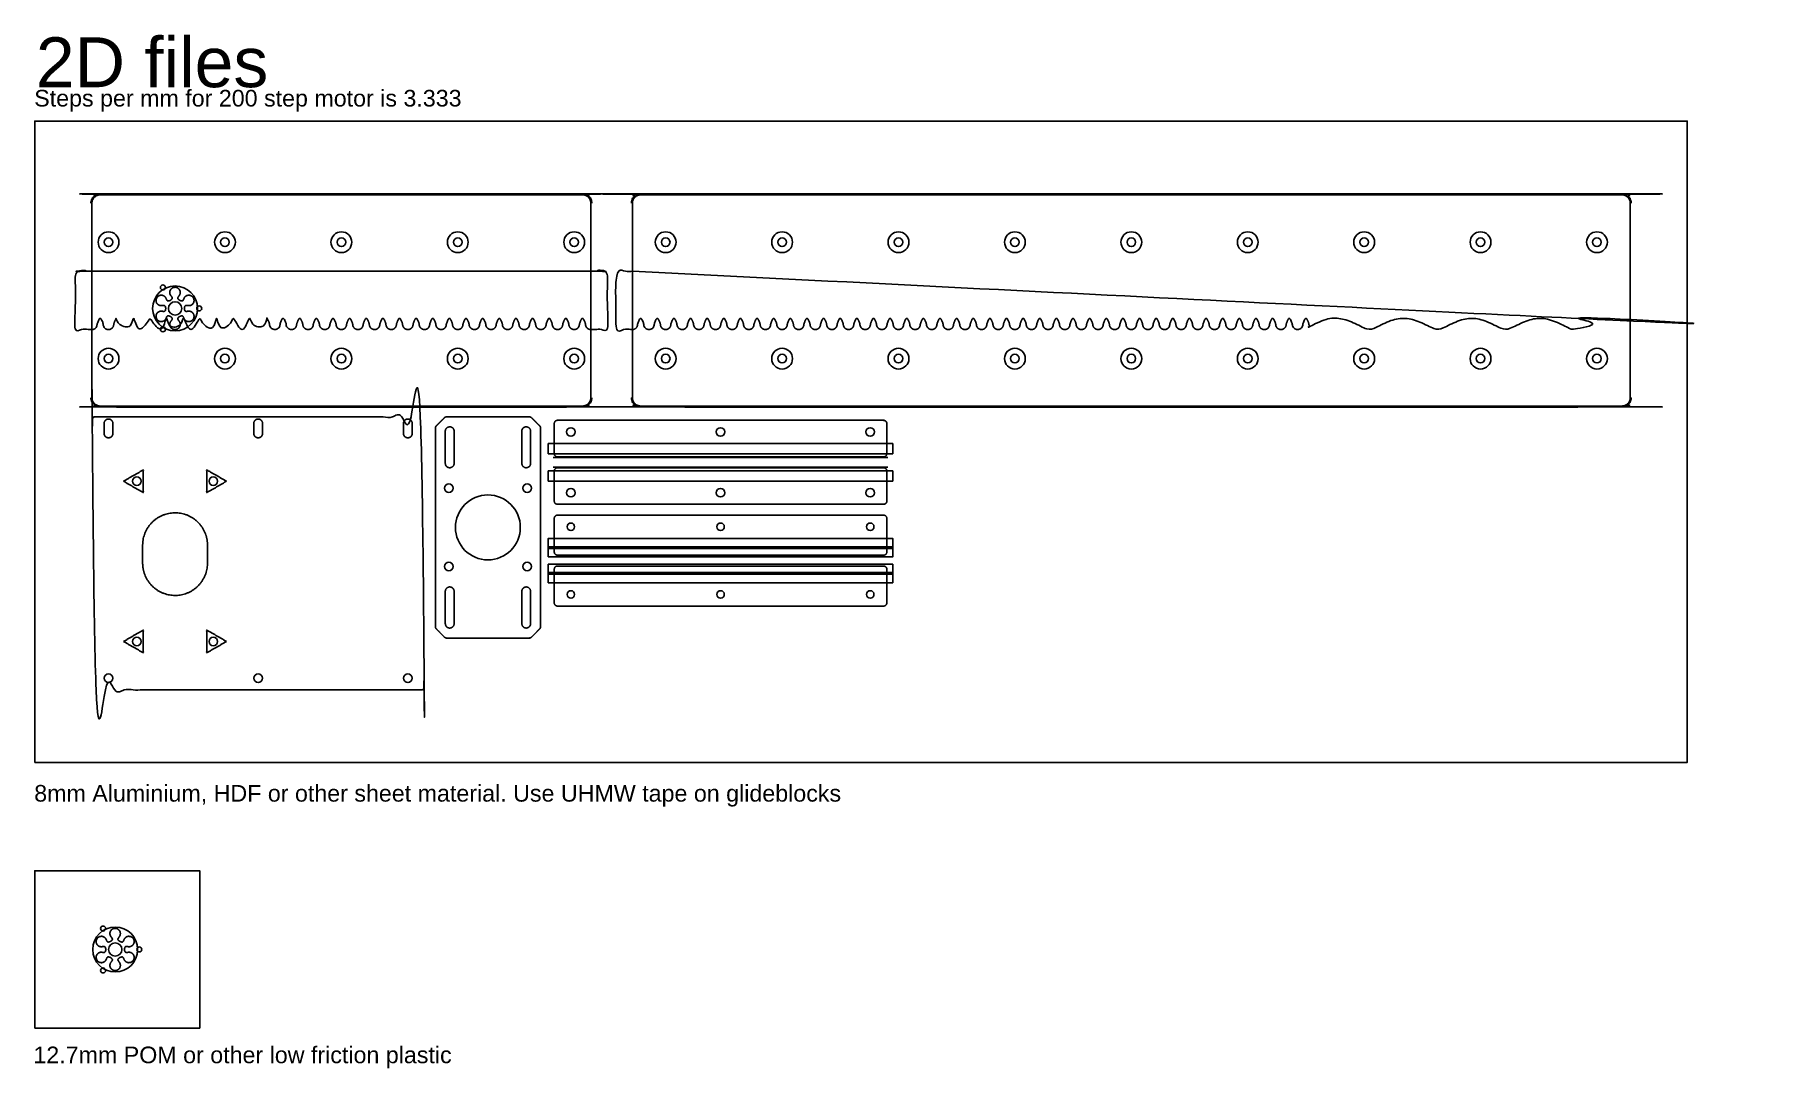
# Model space of a CAD drawing. Header units: millimetres. Extents: x 29 to 1073, y 101 to 723.
import ezdxf

# ---------------------------------------------------------------- set-up
doc = ezdxf.new("R2010")
doc.units = ezdxf.units.MM
doc.header["$MEASUREMENT"] = 0
doc.layers.add('Default', color=18, linetype='Continuous', true_color=0x000000)

msp = doc.modelspace()

# ---------------------------------------------------------------- texts
at = {"layer": 'Default', "attachment_point": 7, "line_spacing_factor": 0.963855}
for s, insert, char_height, width in [('\\fArial;2D files', (29.6, 690.7), 30, 165.904), ('\\fArial;Steps per mm for 200 step motor is 3.333', (28.6, 676.5), 10, 263.976), ('\\fArial;8mm Aluminium, HDF or other sheet material. Use UHMW tape on glideblocks', (28.6, 258.5), 10, 490.482), ('\\fArial;12.7mm POM or other low friction plastic', (28.1, 101.2), 10, 258.193)]:
    msp.add_mtext(s, dxfattribs=dict(at, insert=insert, char_height=char_height, width=width))

# ---------------------------------------------------------------- linework, layer by layer
at = {"layer": 'Default'}
for p, q in [((541.9, 468.4), (340.7, 468.4)), ((340.7, 462.7), (541.9, 462.7))]:
    msp.add_line(p, q, dxfattribs=at)
for points in [[(28.9, 285.1), (1022.6, 285.1), (1022.6, 670.7), (28.9, 670.7)], [(337.7, 476.8), (544.8, 476.8), (544.8, 470.7), (337.7, 470.7)], [(337.7, 454.3), (544.8, 454.3), (544.8, 460.4), (337.7, 460.4)], [(337.7, 413.7), (544.8, 413.7), (544.8, 419.8), (337.7, 419.8)], [(337.7, 408.7), (544.8, 408.7), (544.8, 414.8), (337.7, 414.8)], [(337.7, 404.3), (544.8, 404.3), (544.8, 398.2), (337.7, 398.2)], [(337.7, 399.2), (544.8, 399.2), (544.8, 393.1), (337.7, 393.1)], [(28.9, 125.3), (128.1, 125.3), (128.1, 219.9), (28.9, 219.9)]]:
    msp.add_lwpolyline(points, close=True, dxfattribs=at)
for centre, radius in [((73.3, 597.9), 6.25), ((73.3, 597.9), 2.6), ((143.3, 597.9), 6.25), ((143.3, 597.9), 2.6), ((213.3, 597.9), 6.25), ((213.3, 597.9), 2.6), ((283.3, 597.9), 6.25), ((283.3, 597.9), 2.6), ((353.3, 597.9), 6.25), ((353.3, 597.9), 2.6), ((408.3, 597.9), 6.25), ((408.3, 597.9), 2.6), ((478.3, 597.9), 6.25), ((478.3, 597.9), 2.6), ((548.3, 597.9), 6.25), ((548.3, 597.9), 2.6), ((618.3, 597.9), 6.25), ((618.3, 597.9), 2.6), ((688.3, 597.9), 6.25), ((688.3, 597.9), 2.6), ((758.3, 597.9), 6.25), ((758.3, 597.9), 2.6), ((828.3, 597.9), 6.25), ((828.3, 597.9), 2.6), ((898.3, 597.9), 6.25), ((898.3, 597.9), 2.6), ((968.3, 597.9), 6.25), ((968.3, 597.9), 2.6), ((113.3, 558.1), 13.5), ((106, 570.7), 1.5), ((113.3, 558.1), 4), ((127.8, 558.1), 1.5), ((106, 545.5), 1.5), ((73.3, 527.9), 6.25), ((143.3, 527.9), 6.25), ((213.3, 527.9), 6.25), ((283.3, 527.9), 6.25), ((353.3, 527.9), 6.25), ((408.3, 527.9), 6.25), ((478.3, 527.9), 6.25), ((548.3, 527.9), 6.25), ((618.3, 527.9), 6.25), ((688.3, 527.9), 6.25), ((758.3, 527.9), 6.25), ((828.3, 527.9), 6.25), ((898.3, 527.9), 6.25), ((968.3, 527.9), 6.25), ((73.3, 527.9), 2.6), ((143.3, 527.9), 2.6), ((213.3, 527.9), 2.6), ((283.3, 527.9), 2.6), ((353.3, 527.9), 2.6), ((408.3, 527.9), 2.6), ((478.3, 527.9), 2.6), ((548.3, 527.9), 2.6), ((618.3, 527.9), 2.6), ((688.3, 527.9), 2.6), ((758.3, 527.9), 2.6), ((828.3, 527.9), 2.6), ((898.3, 527.9), 2.6), ((968.3, 527.9), 2.6), ((351.3, 483.8), 2.58), ((441.3, 483.8), 2.58), ((531.3, 483.8), 2.58), ((90.3, 454.2), 2.58), ((136.3, 454.2), 2.58), ((277.9, 450), 2.58), ((325, 450), 2.58), ((351.3, 447.3), 2.58), ((441.3, 447.3), 2.58), ((531.3, 447.3), 2.58), ((301.4, 426.4), 19.5), ((351.3, 426.8), 2.25), ((441.3, 426.8), 2.25), ((531.3, 426.8), 2.25), ((277.9, 402.9), 2.58), ((325, 402.9), 2.58), ((351.3, 386.1), 2.25), ((441.3, 386.1), 2.25), ((531.3, 386.1), 2.25), ((90.3, 357.8), 2.58), ((136.3, 357.8), 2.58), ((73.3, 335.7), 2.58), ((163.3, 335.7), 2.58), ((253.3, 335.7), 2.58), ((77.3, 172.6), 13.5), ((70, 185.2), 1.5), ((77.3, 172.6), 4), ((91.8, 172.6), 1.5), ((70, 160), 1.5)]:
    msp.add_circle(centre, radius, dxfattribs=at)
for points, weights, degree, knots in [([(62.7, 621.4), (62.7, 627), (68.3, 627), (213.3, 627), (358.3, 627), (363.9, 627), (363.9, 621.4)], [1, 0.707106781187, 1, 1, 1, 0.707106781187, 1], 2, [-18.592919, -18.592919, -18.592919, -9.796459, -9.796459, -8.796459, -8.796459, 0, 0, 0]), ([(63.3, 504.4), (63.3, 499.4), (68.3, 499.4), (213.3, 499.4), (358.3, 499.4), (363.3, 499.4), (363.3, 504.4), (363.3, 562.9), (363.3, 621.4), (363.3, 626.4), (358.3, 626.4), (213.3, 626.4), (68.3, 626.4), (63.3, 626.4), (63.3, 621.4), (63.3, 562.9), (63.3, 504.4)], [1, 0.707106781187, 1, 1, 1, 0.707106781187, 1, 1, 1, 0.707106781187, 1, 1, 1, 0.707106781187, 1, 1, 1], 2, [0, 0, 0, 7.853982, 7.853982, 297.853982, 297.853982, 305.707963, 305.707963, 422.707963, 422.707963, 430.561945, 430.561945, 720.561945, 720.561945, 728.415927, 728.415927, 845.415927, 845.415927, 845.415927]), ([(387.7, 621.4), (387.7, 627), (393.3, 627), (688.3, 627), (983.3, 627), (988.9, 627), (988.9, 621.4)], [1, 0.707106781187, 1, 1, 1, 0.707106781187, 1], 2, [-18.592919, -18.592919, -18.592919, -9.796459, -9.796459, -8.796459, -8.796459, 0, 0, 0]), ([(388.3, 504.4), (388.3, 499.4), (393.3, 499.4), (688.3, 499.4), (983.3, 499.4), (988.3, 499.4), (988.3, 504.4), (988.3, 562.9), (988.3, 621.4), (988.3, 626.4), (983.3, 626.4), (688.3, 626.4), (393.3, 626.4), (388.3, 626.4), (388.3, 621.4), (388.3, 562.9), (388.3, 504.4)], [1, 0.707106781187, 1, 1, 1, 0.707106781187, 1, 1, 1, 0.707106781187, 1, 1, 1, 0.707106781187, 1, 1, 1], 2, [0, 0, 0, 7.853982, 7.853982, 597.853982, 597.853982, 605.707963, 605.707963, 722.707963, 722.707963, 730.561945, 730.561945, 1320.561945, 1320.561945, 1328.415927, 1328.415927, 1445.415927, 1445.415927, 1445.415927]), ([(360.1, 548.4), (360.1, 548.4), (360.1, 548.5), (360.1, 548.6), (360.1, 548.7), (360, 548.9), (360, 549), (359.9, 549.2), (359.9, 549.5), (359.8, 549.7), (359.7, 550), (359.5, 550.3), (359.4, 550.6), (359.2, 551), (359, 551.4), (358.8, 551.7), (358.7, 551.9), (358.5, 552.1), (358.3, 552.1), (358, 552.1), (357.8, 551.9), (357.7, 551.7), (357.5, 551.4), (357.3, 551), (357.1, 550.6), (357, 550.3), (356.9, 550), (356.8, 549.7), (356.7, 549.5), (356.6, 549.2), (356.5, 549), (356.5, 548.9), (356.5, 548.7), (356.4, 548.6), (356.4, 548.5), (356.4, 548.4), (356.4, 548.4), (356.4, 548.4), (356.4, 548.4), (356.4, 548.4), (356.3, 546.6), (355.1, 545.4), (353.3, 545.4), (351.5, 545.4), (350.2, 546.6), (350.1, 548.4), (350.1, 548.4), (350.1, 548.4), (350.1, 548.4), (350.1, 548.4), (350.1, 548.5), (350.1, 548.6), (350.1, 548.7), (350, 548.9), (350, 549), (349.9, 549.2), (349.9, 549.5), (349.8, 549.7), (349.7, 550), (349.5, 550.3), (349.4, 550.6), (349.2, 551), (349, 551.4), (348.8, 551.7), (348.7, 551.9), (348.5, 552.1), (348.3, 552.1), (348, 552.1), (347.8, 551.9), (347.7, 551.7), (347.5, 551.4), (347.3, 551), (347.1, 550.6), (347, 550.3), (346.9, 550), (346.8, 549.7), (346.7, 549.5), (346.6, 549.2), (346.5, 549), (346.5, 548.9), (346.5, 548.7), (346.4, 548.6), (346.4, 548.5), (346.4, 548.4), (346.4, 548.4), (346.4, 548.4), (346.4, 548.4), (346.4, 548.4), (346.3, 546.6), (345.1, 545.4), (343.3, 545.4), (341.5, 545.4), (340.2, 546.6), (340.1, 548.4), (340.1, 548.4), (340.1, 548.4), (340.1, 548.4), (340.1, 548.4), (340.1, 548.5), (340.1, 548.6), (340.1, 548.7), (340, 548.9), (340, 549), (339.9, 549.2), (339.9, 549.5), (339.8, 549.7), (339.7, 550), (339.5, 550.3), (339.4, 550.6), (339.2, 551), (339, 551.4), (338.8, 551.7), (338.7, 551.9), (338.5, 552.1), (338.3, 552.1), (338, 552.1), (337.8, 551.9), (337.7, 551.7), (337.5, 551.4), (337.3, 551), (337.1, 550.6), (337, 550.3), (336.9, 550), (336.8, 549.7), (336.7, 549.5), (336.6, 549.2), (336.5, 549), (336.5, 548.9), (336.5, 548.7), (336.4, 548.6), (336.4, 548.5), (336.4, 548.4), (336.4, 548.4), (336.4, 548.4), (336.4, 548.4), (336.4, 548.4), (336.3, 546.6), (335.1, 545.4), (333.3, 545.4), (331.5, 545.4), (330.2, 546.6), (330.1, 548.4), (330.1, 548.4), (330.1, 548.4), (330.1, 548.4), (330.1, 548.4), (330.1, 548.5), (330.1, 548.6), (330.1, 548.7), (330, 548.9), (330, 549), (329.9, 549.2), (329.9, 549.5), (329.8, 549.7), (329.7, 550), (329.5, 550.3), (329.4, 550.6), (329.2, 551), (329, 551.4), (328.8, 551.7), (328.7, 551.9), (328.5, 552.1), (328.3, 552.1), (328, 552.1), (327.8, 551.9), (327.7, 551.7), (327.5, 551.4), (327.3, 551), (327.1, 550.6), (327, 550.3), (326.9, 550), (326.8, 549.7), (326.7, 549.5), (326.6, 549.2), (326.5, 549), (326.5, 548.9), (326.5, 548.7), (326.4, 548.6), (326.4, 548.5), (326.4, 548.4), (326.4, 548.4), (326.4, 548.4), (326.4, 548.4), (326.4, 548.4), (326.3, 546.6), (325.1, 545.4), (323.3, 545.4), (321.5, 545.4), (320.2, 546.6), (320.1, 548.4), (320.1, 548.4), (320.1, 548.4), (320.1, 548.4), (320.1, 548.4), (320.1, 548.5), (320.1, 548.6), (320.1, 548.7), (320, 548.9), (320, 549), (319.9, 549.2), (319.9, 549.5), (319.8, 549.7), (319.7, 550), (319.5, 550.3), (319.4, 550.6), (319.2, 551), (319, 551.4), (318.8, 551.7), (318.7, 551.9), (318.5, 552.1), (318.3, 552.1), (318, 552.1), (317.8, 551.9), (317.7, 551.7), (317.5, 551.4), (317.3, 551), (317.1, 550.6), (317, 550.3), (316.9, 550), (316.8, 549.7), (316.7, 549.5), (316.6, 549.2), (316.5, 549), (316.5, 548.9), (316.5, 548.7), (316.4, 548.6), (316.4, 548.5), (316.4, 548.4), (316.4, 548.4), (316.4, 548.4), (316.4, 548.4), (316.4, 548.4), (316.3, 546.6), (315.1, 545.4), (313.3, 545.4), (311.5, 545.4), (310.2, 546.6), (310.1, 548.4), (310.1, 548.4), (310.1, 548.4), (310.1, 548.4), (310.1, 548.4), (310.1, 548.5), (310.1, 548.6), (310.1, 548.7), (310, 548.9), (310, 549), (309.9, 549.2), (309.9, 549.5), (309.8, 549.7), (309.7, 550), (309.5, 550.3), (309.4, 550.6), (309.2, 551), (309, 551.4), (308.8, 551.7), (308.7, 551.9), (308.5, 552.1), (308.3, 552.1), (308, 552.1), (307.8, 551.9), (307.7, 551.7), (307.5, 551.4), (307.3, 551), (307.1, 550.6), (307, 550.3), (306.9, 550), (306.8, 549.7), (306.7, 549.5), (306.6, 549.2), (306.5, 549), (306.5, 548.9), (306.5, 548.7), (306.4, 548.6), (306.4, 548.5), (306.4, 548.4), (306.4, 548.4), (306.4, 548.4), (306.4, 548.4), (306.4, 548.4), (306.3, 546.6), (305.1, 545.4), (303.3, 545.4), (301.5, 545.4), (300.2, 546.6), (300.1, 548.4), (300.1, 548.4), (300.1, 548.4), (300.1, 548.4), (300.1, 548.4), (300.1, 548.5), (300.1, 548.6), (300.1, 548.7), (300, 548.9), (300, 549), (299.9, 549.2), (299.9, 549.5), (299.8, 549.7), (299.7, 550), (299.5, 550.3), (299.4, 550.6), (299.2, 551), (299, 551.4), (298.8, 551.7), (298.7, 551.9), (298.5, 552.1), (298.3, 552.1), (298, 552.1), (297.8, 551.9), (297.7, 551.7), (297.5, 551.4), (297.3, 551), (297.1, 550.6), (297, 550.3), (296.9, 550), (296.8, 549.7), (296.7, 549.5), (296.6, 549.2), (296.5, 549), (296.5, 548.9), (296.5, 548.7), (296.4, 548.6), (296.4, 548.5), (296.4, 548.4), (296.4, 548.4), (296.4, 548.4), (296.4, 548.4), (296.4, 548.4), (296.3, 546.6), (295.1, 545.4), (293.3, 545.4), (291.5, 545.4), (290.2, 546.6), (290.1, 548.4), (290.1, 548.4), (290.1, 548.4), (290.1, 548.4), (290.1, 548.4), (290.1, 548.5), (290.1, 548.6), (290.1, 548.7), (290, 548.9), (290, 549), (289.9, 549.2), (289.9, 549.5), (289.8, 549.7), (289.7, 550), (289.5, 550.3), (289.4, 550.6), (289.2, 551), (289, 551.4), (288.8, 551.7), (288.7, 551.9), (288.5, 552.1), (288.3, 552.1), (288, 552.1), (287.8, 551.9), (287.7, 551.7), (287.5, 551.4), (287.3, 551), (287.1, 550.6), (287, 550.3), (286.9, 550), (286.8, 549.7), (286.7, 549.5), (286.6, 549.2), (286.5, 549), (286.5, 548.9), (286.5, 548.7), (286.4, 548.6), (286.4, 548.5), (286.4, 548.4), (286.4, 548.4), (286.4, 548.4), (286.4, 548.4), (286.4, 548.4), (286.3, 546.6), (285.1, 545.4), (283.3, 545.4), (281.5, 545.4), (280.2, 546.6), (280.1, 548.4), (280.1, 548.4), (280.1, 548.4), (280.1, 548.4), (280.1, 548.4), (280.1, 548.5), (280.1, 548.6), (280.1, 548.7), (280, 548.9), (280, 549), (279.9, 549.2), (279.9, 549.5), (279.8, 549.7), (279.7, 550), (279.5, 550.3), (279.4, 550.6), (279.2, 551), (279, 551.4), (278.8, 551.7), (278.7, 551.9), (278.5, 552.1), (278.3, 552.1), (278, 552.1), (277.8, 551.9), (277.7, 551.7), (277.5, 551.4), (277.3, 551), (277.1, 550.6), (277, 550.3), (276.9, 550), (276.8, 549.7), (276.7, 549.5), (276.6, 549.2), (276.5, 549), (276.5, 548.9), (276.5, 548.7), (276.4, 548.6), (276.4, 548.5), (276.4, 548.4), (276.4, 548.4), (276.4, 548.4), (276.4, 548.4), (276.4, 548.4), (276.3, 546.6), (275.1, 545.4), (273.3, 545.4), (271.5, 545.4), (270.2, 546.6), (270.1, 548.4), (270.1, 548.4), (270.1, 548.4), (270.1, 548.4), (270.1, 548.4), (270.1, 548.5), (270.1, 548.6), (270.1, 548.7), (270, 548.9), (270, 549), (269.9, 549.2), (269.9, 549.5), (269.8, 549.7), (269.7, 550), (269.5, 550.3), (269.4, 550.6), (269.2, 551), (269, 551.4), (268.8, 551.7), (268.7, 551.9), (268.5, 552.1), (268.3, 552.1), (268, 552.1), (267.8, 551.9), (267.7, 551.7), (267.5, 551.4), (267.3, 551), (267.1, 550.6), (267, 550.3), (266.9, 550), (266.8, 549.7), (266.7, 549.5), (266.6, 549.2), (266.5, 549), (266.5, 548.9), (266.5, 548.7), (266.4, 548.6), (266.4, 548.5), (266.4, 548.4), (266.4, 548.4), (266.4, 548.4), (266.4, 548.4), (266.4, 548.4), (266.3, 546.6), (265.1, 545.4), (263.3, 545.4), (261.5, 545.4), (260.2, 546.6), (260.1, 548.4), (260.1, 548.4), (260.1, 548.4), (260.1, 548.4), (260.1, 548.4), (260.1, 548.5), (260.1, 548.6), (260.1, 548.7), (260, 548.9), (260, 549), (259.9, 549.2), (259.9, 549.5), (259.8, 549.7), (259.7, 550), (259.5, 550.3), (259.4, 550.6), (259.2, 551), (259, 551.4), (258.8, 551.7), (258.7, 551.9), (258.5, 552.1), (258.3, 552.1), (258, 552.1), (257.8, 551.9), (257.7, 551.7), (257.5, 551.4), (257.3, 551), (257.1, 550.6), (257, 550.3), (256.9, 550), (256.8, 549.7), (256.7, 549.5), (256.6, 549.2), (256.5, 549), (256.5, 548.9), (256.5, 548.7), (256.4, 548.6), (256.4, 548.5), (256.4, 548.4), (256.4, 548.4), (256.4, 548.4), (256.4, 548.4), (256.4, 548.4), (256.3, 546.6), (255.1, 545.4), (253.3, 545.4), (251.5, 545.4), (250.2, 546.6), (250.1, 548.4), (250.1, 548.4), (250.1, 548.4), (250.1, 548.4), (250.1, 548.4), (250.1, 548.5), (250.1, 548.6), (250.1, 548.7), (250, 548.9), (250, 549), (249.9, 549.2), (249.9, 549.5), (249.8, 549.7), (249.7, 550), (249.5, 550.3), (249.4, 550.6), (249.2, 551), (249, 551.4), (248.8, 551.7), (248.7, 551.9), (248.5, 552.1), (248.3, 552.1), (248, 552.1), (247.8, 551.9), (247.7, 551.7), (247.5, 551.4), (247.3, 551), (247.1, 550.6), (247, 550.3), (246.9, 550), (246.8, 549.7), (246.7, 549.5), (246.6, 549.2), (246.5, 549), (246.5, 548.9), (246.5, 548.7), (246.4, 548.6), (246.4, 548.5), (246.4, 548.4), (246.4, 548.4), (246.4, 548.4), (246.4, 548.4), (246.4, 548.4), (246.3, 546.6), (245.1, 545.4), (243.3, 545.4), (241.5, 545.4), (240.2, 546.6), (240.1, 548.4), (240.1, 548.4), (240.1, 548.4), (240.1, 548.4), (240.1, 548.4), (240.1, 548.5), (240.1, 548.6), (240.1, 548.7), (240, 548.9), (240, 549), (239.9, 549.2), (239.9, 549.5), (239.8, 549.7), (239.7, 550), (239.5, 550.3), (239.4, 550.6), (239.2, 551), (239, 551.4), (238.8, 551.7), (238.7, 551.9), (238.5, 552.1), (238.3, 552.1), (238, 552.1), (237.8, 551.9), (237.7, 551.7), (237.5, 551.4), (237.3, 551), (237.1, 550.6), (237, 550.3), (236.9, 550), (236.8, 549.7), (236.7, 549.5), (236.6, 549.2), (236.5, 549), (236.5, 548.9), (236.5, 548.7), (236.4, 548.6), (236.4, 548.5), (236.4, 548.4), (236.4, 548.4), (236.4, 548.4), (236.4, 548.4), (236.4, 548.4), (236.3, 546.6), (235.1, 545.4), (233.3, 545.4), (231.5, 545.4), (230.2, 546.6), (230.1, 548.4), (230.1, 548.4), (230.1, 548.4), (230.1, 548.4), (230.1, 548.4), (230.1, 548.5), (230.1, 548.6), (230.1, 548.7), (230, 548.9), (230, 549), (229.9, 549.2), (229.9, 549.5), (229.8, 549.7), (229.7, 550), (229.5, 550.3), (229.4, 550.6), (229.2, 551), (229, 551.4), (228.8, 551.7), (228.7, 551.9), (228.5, 552.1), (228.3, 552.1), (228, 552.1), (227.8, 551.9), (227.7, 551.7), (227.5, 551.4), (227.3, 551), (227.1, 550.6), (227, 550.3), (226.9, 550), (226.8, 549.7), (226.7, 549.5), (226.6, 549.2), (226.5, 549), (226.5, 548.9), (226.5, 548.7), (226.4, 548.6), (226.4, 548.5), (226.4, 548.4), (226.4, 548.4), (226.4, 548.4), (226.4, 548.4), (226.4, 548.4), (226.3, 546.6), (225.1, 545.4), (223.3, 545.4), (221.5, 545.4), (220.2, 546.6), (220.1, 548.4), (220.1, 548.4), (220.1, 548.4), (220.1, 548.4), (220.1, 548.4), (220.1, 548.5), (220.1, 548.6), (220.1, 548.7), (220, 548.9), (220, 549), (219.9, 549.2), (219.9, 549.5), (219.8, 549.7), (219.7, 550), (219.5, 550.3), (219.4, 550.6), (219.2, 551), (219, 551.4), (218.8, 551.7), (218.7, 551.9), (218.5, 552.1), (218.3, 552.1), (218, 552.1), (217.8, 551.9), (217.7, 551.7), (217.5, 551.4), (217.3, 551), (217.1, 550.6), (217, 550.3), (216.9, 550), (216.8, 549.7), (216.7, 549.5), (216.6, 549.2), (216.5, 549), (216.5, 548.9), (216.5, 548.7), (216.4, 548.6), (216.4, 548.5), (216.4, 548.4), (216.4, 548.4), (216.4, 548.4), (216.4, 548.4), (216.4, 548.4), (216.3, 546.6), (215.1, 545.4), (213.3, 545.4), (211.5, 545.4), (210.2, 546.6), (210.1, 548.4), (210.1, 548.4), (210.1, 548.4), (210.1, 548.4), (210.1, 548.4), (210.1, 548.5), (210.1, 548.6), (210.1, 548.7), (210, 548.9), (210, 549), (209.9, 549.2), (209.9, 549.5), (209.8, 549.7), (209.7, 550), (209.5, 550.3), (209.4, 550.6), (209.2, 551), (209, 551.4), (208.8, 551.7), (208.7, 551.9), (208.5, 552.1), (208.3, 552.1), (208, 552.1), (207.8, 551.9), (207.7, 551.7), (207.5, 551.4), (207.3, 551), (207.1, 550.6), (207, 550.3), (206.9, 550), (206.8, 549.7), (206.7, 549.5), (206.6, 549.2), (206.5, 549), (206.5, 548.9), (206.5, 548.7), (206.4, 548.6), (206.4, 548.5), (206.4, 548.4), (206.4, 548.4), (206.4, 548.4), (206.4, 548.4), (206.4, 548.4), (206.3, 546.6), (205.1, 545.4), (203.3, 545.4), (201.5, 545.4), (200.2, 546.6), (200.1, 548.4), (200.1, 548.4), (200.1, 548.4), (200.1, 548.4), (200.1, 548.4), (200.1, 548.5), (200.1, 548.6), (200.1, 548.7), (200, 548.9), (200, 549), (199.9, 549.2), (199.9, 549.5), (199.8, 549.7), (199.7, 550), (199.5, 550.3), (199.4, 550.6), (199.2, 551), (199, 551.4), (198.8, 551.7), (198.7, 551.9), (198.5, 552.1), (198.3, 552.1), (198, 552.1), (197.8, 551.9), (197.7, 551.7), (197.5, 551.4), (197.3, 551), (197.1, 550.6), (197, 550.3), (196.9, 550), (196.8, 549.7), (196.7, 549.5), (196.6, 549.2), (196.5, 549), (196.5, 548.9), (196.5, 548.7), (196.4, 548.6), (196.4, 548.5), (196.4, 548.4), (196.4, 548.4), (196.4, 548.4), (196.4, 548.4), (196.4, 548.4), (196.3, 546.6), (195.1, 545.4), (193.3, 545.4), (191.5, 545.4), (190.2, 546.6), (190.1, 548.4), (190.1, 548.4), (190.1, 548.4), (190.1, 548.4), (190.1, 548.4), (190.1, 548.5), (190.1, 548.6), (190.1, 548.7), (190, 548.9), (190, 549), (189.9, 549.2), (189.9, 549.5), (189.8, 549.7), (189.7, 550), (189.5, 550.3), (189.4, 550.6), (189.2, 551), (189, 551.4), (188.8, 551.7), (188.7, 551.9), (188.5, 552.1), (188.3, 552.1), (188, 552.1), (187.8, 551.9), (187.7, 551.7), (187.5, 551.4), (187.3, 551), (187.1, 550.6), (187, 550.3), (186.9, 550), (186.8, 549.7), (186.7, 549.5), (186.6, 549.2), (186.5, 549), (186.5, 548.9), (186.5, 548.7), (186.4, 548.6), (186.4, 548.5), (186.4, 548.4), (186.4, 548.4), (186.4, 548.4), (186.4, 548.4), (186.4, 548.4), (186.3, 546.6), (185.1, 545.4), (183.3, 545.4), (181.5, 545.4), (180.2, 546.6), (180.1, 548.4), (180.1, 548.4), (180.1, 548.4), (180.1, 548.4), (180.1, 548.4), (180.1, 548.5), (180.1, 548.6), (180.1, 548.7), (180, 548.9), (180, 549), (179.9, 549.2), (179.9, 549.5), (179.8, 549.7), (179.7, 550), (179.5, 550.3), (179.4, 550.6), (179.2, 551), (179, 551.4), (178.8, 551.7), (178.7, 551.9), (178.5, 552.1), (178.3, 552.1), (178, 552.1), (177.8, 551.9), (177.7, 551.7), (177.5, 551.4), (177.3, 551), (177.1, 550.6), (177, 550.3), (176.9, 550), (176.8, 549.7), (176.7, 549.5), (176.6, 549.2), (176.5, 549), (176.5, 548.9), (176.5, 548.7), (176.4, 548.6), (176.4, 548.5), (176.4, 548.4), (176.4, 548.4), (176.4, 548.4), (176.4, 548.4), (176.4, 548.4), (176.3, 546.6), (175.1, 545.4), (173.3, 545.4), (171.5, 545.4), (170.2, 546.6), (170.1, 548.4), (170.1, 548.4), (170.1, 548.4), (170.1, 548.4), (170.1, 548.4), (170.1, 548.5), (170.1, 548.6), (170.1, 548.7), (170, 548.9), (170, 549), (169.9, 549.2), (169.9, 549.5), (169.8, 549.7), (169.7, 550), (169.5, 550.3), (169.4, 550.6), (169.2, 551), (169, 551.4), (168.8, 551.7), (168.7, 551.9), (168.5, 552.1), (168.3, 552.1), (168, 552.1), (167.8, 551.9), (167.7, 551.7), (167.5, 551.4), (167.3, 551), (167.1, 550.6), (167, 550.3), (166.9, 550), (166.8, 549.7), (166.7, 549.5), (166.6, 549.2), (166.5, 549), (166.5, 548.9), (166.5, 548.7), (166.4, 548.6), (166.4, 548.5), (166.4, 548.4), (166.4, 548.4), (166.4, 548.4), (166.4, 548.4), (166.4, 548.4), (166.3, 546.6), (165.1, 545.4), (163.3, 545.4), (161.5, 545.4), (160.2, 546.6), (160.1, 548.4), (160.1, 548.4), (160.1, 548.4), (160.1, 548.4), (160.1, 548.4), (160.1, 548.5), (160.1, 548.6), (160.1, 548.7), (160, 548.9), (160, 549), (159.9, 549.2), (159.9, 549.5), (159.8, 549.7), (159.7, 550), (159.5, 550.3), (159.4, 550.6), (159.2, 551), (159, 551.4), (158.8, 551.7), (158.7, 551.9), (158.5, 552.1), (158.3, 552.1), (158, 552.1), (157.8, 551.9), (157.7, 551.7), (157.5, 551.4), (157.3, 551), (157.1, 550.6), (157, 550.3), (156.9, 550), (156.8, 549.7), (156.7, 549.5), (156.6, 549.2), (156.5, 549), (156.5, 548.9), (156.5, 548.7), (156.4, 548.6), (156.4, 548.5), (156.4, 548.4), (156.4, 548.4), (156.4, 548.4), (156.4, 548.4), (156.4, 548.4), (156.3, 546.6), (155.1, 545.4), (153.3, 545.4), (151.5, 545.4), (150.2, 546.6), (150.1, 548.4), (150.1, 548.4), (150.1, 548.4), (150.1, 548.4), (150.1, 548.4), (150.1, 548.5), (150.1, 548.6), (150.1, 548.7), (150, 548.9), (150, 549), (149.9, 549.2), (149.9, 549.5), (149.8, 549.7), (149.7, 550), (149.5, 550.3), (149.4, 550.6), (149.2, 551), (149, 551.4), (148.8, 551.7), (148.7, 551.9), (148.5, 552.1), (148.3, 552.1), (148, 552.1), (147.8, 551.9), (147.7, 551.7), (147.5, 551.4), (147.3, 551), (147.1, 550.6), (147, 550.3), (146.9, 550), (146.8, 549.7), (146.7, 549.5), (146.6, 549.2), (146.5, 549), (146.5, 548.9), (146.5, 548.7), (146.4, 548.6), (146.4, 548.5), (146.4, 548.4), (146.4, 548.4), (146.4, 548.4), (146.4, 548.4), (146.4, 548.4), (146.3, 546.6), (145.1, 545.4), (143.3, 545.4), (141.5, 545.4), (140.2, 546.6), (140.1, 548.4), (140.1, 548.4), (140.1, 548.4), (140.1, 548.4), (140.1, 548.4), (140.1, 548.5), (140.1, 548.6), (140.1, 548.7), (140, 548.9), (140, 549), (139.9, 549.2), (139.9, 549.5), (139.8, 549.7), (139.7, 550), (139.5, 550.3), (139.4, 550.6), (139.2, 551), (139, 551.4), (138.8, 551.7), (138.7, 551.9), (138.5, 552.1), (138.3, 552.1), (138, 552.1), (137.8, 551.9), (137.7, 551.7), (137.5, 551.4), (137.3, 551), (137.1, 550.6), (137, 550.3), (136.9, 550), (136.8, 549.7), (136.7, 549.5), (136.6, 549.2), (136.5, 549), (136.5, 548.9), (136.5, 548.7), (136.4, 548.6), (136.4, 548.5), (136.4, 548.4), (136.4, 548.4), (136.4, 548.4), (136.4, 548.4), (136.4, 548.4), (136.3, 546.6), (135.1, 545.4), (133.3, 545.4), (131.5, 545.4), (130.2, 546.6), (130.1, 548.4), (130.1, 548.4), (130.1, 548.4), (130.1, 548.4), (130.1, 548.4), (130.1, 548.5), (130.1, 548.6), (130.1, 548.7), (130, 548.9), (130, 549), (129.9, 549.2), (129.9, 549.5), (129.8, 549.7), (129.7, 550), (129.5, 550.3), (129.4, 550.6), (129.2, 551), (129, 551.4), (128.8, 551.7), (128.7, 551.9), (128.5, 552.1), (128.3, 552.1), (128, 552.1), (127.8, 551.9), (127.7, 551.7), (127.5, 551.4), (127.3, 551), (127.1, 550.6), (127, 550.3), (126.9, 550), (126.8, 549.7), (126.7, 549.5), (126.6, 549.2), (126.5, 549), (126.5, 548.9), (126.5, 548.7), (126.4, 548.6), (126.4, 548.5), (126.4, 548.4), (126.4, 548.4), (126.4, 548.4), (126.4, 548.4), (126.4, 548.4), (126.3, 546.6), (125.1, 545.4), (123.3, 545.4), (121.5, 545.4), (120.2, 546.6), (120.1, 548.4), (120.1, 548.4), (120.1, 548.4), (120.1, 548.4), (120.1, 548.4), (120.1, 548.5), (120.1, 548.6), (120.1, 548.7), (120, 548.9), (120, 549), (119.9, 549.2), (119.9, 549.5), (119.8, 549.7), (119.7, 550), (119.5, 550.3), (119.4, 550.6), (119.2, 551), (119, 551.4), (118.8, 551.7), (118.7, 551.9), (118.5, 552.1), (118.3, 552.1), (118, 552.1), (117.8, 551.9), (117.7, 551.7), (117.5, 551.4), (117.3, 551), (117.1, 550.6), (117, 550.3), (116.9, 550), (116.8, 549.7), (116.7, 549.5), (116.6, 549.2), (116.5, 549), (116.5, 548.9), (116.5, 548.7), (116.4, 548.6), (116.4, 548.5), (116.4, 548.4), (116.4, 548.4), (116.4, 548.4), (116.4, 548.4), (116.4, 548.4), (116.3, 546.6), (115.1, 545.4), (113.3, 545.4), (111.5, 545.4), (110.2, 546.6), (110.1, 548.4), (110.1, 548.4), (110.1, 548.4), (110.1, 548.4), (110.1, 548.4), (110.1, 548.5), (110.1, 548.6), (110.1, 548.7), (110, 548.9), (110, 549), (109.9, 549.2), (109.9, 549.5), (109.8, 549.7), (109.7, 550), (109.5, 550.3), (109.4, 550.6), (109.2, 551), (109, 551.4), (108.8, 551.7), (108.7, 551.9), (108.5, 552.1), (108.3, 552.1), (108, 552.1), (107.8, 551.9), (107.7, 551.7), (107.5, 551.4), (107.3, 551), (107.1, 550.6), (107, 550.3), (106.9, 550), (106.8, 549.7), (106.7, 549.5), (106.6, 549.2), (106.5, 549), (106.5, 548.9), (106.5, 548.7), (106.4, 548.6), (106.4, 548.5), (106.4, 548.4), (106.4, 548.4), (106.4, 548.4), (106.4, 548.4), (106.4, 548.4), (106.3, 546.6), (105.1, 545.4), (103.3, 545.4), (101.5, 545.4), (100.2, 546.6), (100.1, 548.4), (100.1, 548.4), (100.1, 548.4), (100.1, 548.4), (100.1, 548.4), (100.1, 548.5), (100.1, 548.6), (100.1, 548.7), (100, 548.9), (100, 549), (99.9, 549.2), (99.9, 549.5), (99.8, 549.7), (99.7, 550), (99.5, 550.3), (99.4, 550.6), (99.2, 551), (99, 551.4), (98.8, 551.7), (98.7, 551.9), (98.5, 552.1), (98.3, 552.1), (98, 552.1), (97.8, 551.9), (97.7, 551.7), (97.5, 551.4), (97.3, 551), (97.1, 550.6), (97, 550.3), (96.9, 550), (96.8, 549.7), (96.7, 549.5), (96.6, 549.2), (96.5, 549), (96.5, 548.9), (96.5, 548.7), (96.4, 548.6), (96.4, 548.5), (96.4, 548.4), (96.4, 548.4), (96.4, 548.4), (96.4, 548.4), (96.4, 548.4), (96.3, 546.6), (95.1, 545.4), (93.3, 545.4), (91.5, 545.4), (90.2, 546.6), (90.1, 548.4), (90.1, 548.4), (90.1, 548.4), (90.1, 548.4), (90.1, 548.4), (90.1, 548.5), (90.1, 548.6), (90.1, 548.7), (90, 548.9), (90, 549), (89.9, 549.2), (89.9, 549.5), (89.8, 549.7), (89.7, 550), (89.5, 550.3), (89.4, 550.6), (89.2, 551), (89, 551.4), (88.8, 551.7), (88.7, 551.9), (88.5, 552.1), (88.3, 552.1), (88, 552.1), (87.8, 551.9), (87.7, 551.7), (87.5, 551.4), (87.3, 551), (87.1, 550.6), (87, 550.3), (86.9, 550), (86.8, 549.7), (86.7, 549.5), (86.6, 549.2), (86.5, 549), (86.5, 548.9), (86.5, 548.7), (86.4, 548.6), (86.4, 548.5), (86.4, 548.4), (86.4, 548.4), (86.4, 548.4), (86.4, 548.4), (86.4, 548.4), (86.3, 546.6), (85.1, 545.4), (83.3, 545.4), (81.5, 545.4), (80.2, 546.6), (80.1, 548.4), (80.1, 548.4), (80.1, 548.4), (80.1, 548.4), (80.1, 548.4), (80.1, 548.5), (80.1, 548.6), (80.1, 548.7), (80, 548.9), (80, 549), (79.9, 549.2), (79.9, 549.5), (79.8, 549.7), (79.7, 550), (79.5, 550.3), (79.4, 550.6), (79.2, 551), (79, 551.4), (78.8, 551.7), (78.7, 551.9), (78.5, 552.1), (78.3, 552.1), (78, 552.1), (77.8, 551.9), (77.7, 551.7), (77.5, 551.4), (77.3, 551), (77.1, 550.6), (77, 550.3), (76.9, 550), (76.8, 549.7), (76.7, 549.5), (76.6, 549.2), (76.5, 549), (76.5, 548.9), (76.5, 548.7), (76.4, 548.6), (76.4, 548.5), (76.4, 548.4), (76.4, 548.4), (76.4, 548.4), (76.4, 548.4), (76.4, 548.4), (76.3, 546.6), (75.1, 545.4), (73.3, 545.4), (71.5, 545.4), (70.2, 546.6), (70.1, 548.4), (70.1, 548.4), (70.1, 548.4), (70.1, 548.4), (70.1, 548.4), (70.1, 548.5), (70.1, 548.6), (70.1, 548.7), (70, 548.9), (70, 549), (69.9, 549.2), (69.9, 549.5), (69.8, 549.7), (69.7, 550), (69.5, 550.3), (69.4, 550.6), (69.2, 551), (69, 551.4), (68.8, 551.7), (68.7, 551.9), (68.5, 552.1), (68.3, 552.1), (68, 552.1), (67.8, 551.9), (67.7, 551.7), (67.5, 551.4), (67.3, 551), (67.1, 550.6), (67, 550.3), (66.9, 550), (66.8, 549.7), (66.7, 549.5), (66.6, 549.2), (66.5, 549), (66.5, 548.9), (66.5, 548.7), (66.4, 548.6), (66.4, 548.5), (66.4, 548.4), (66.4, 548.4), (66.4, 548.4), (66.4, 548.4), (66.4, 548.4), (66.3, 546.6), (65.1, 545.4), (63.3, 545.4), (59.9, 545.4), (56.6, 545.4), (53.3, 545.4), (53.3, 557.1), (53.3, 568.8), (53.3, 580.5), (56.6, 580.5), (59.9, 580.5), (63.3, 580.5), (163.3, 580.5), (263.3, 580.5), (363.3, 580.5), (366.6, 580.5), (369.9, 580.5), (373.3, 580.5), (373.3, 568.8), (373.3, 557.1), (373.3, 545.4), (369.9, 545.4), (366.6, 545.4), (363.3, 545.4), (361.5, 545.4), (360.2, 546.6), (360.1, 548.4), (360.1, 548.4), (360.1, 548.4), (360.1, 548.4)], [1, 1, 1, 1, 1, 1, 1, 1, 1, 1, 1, 1, 1, 1, 1, 1, 0.91061190592, 0.91061190592, 1, 0.91061190592, 0.91061190592, 1, 1, 1, 1, 1, 1, 1, 1, 1, 1, 1, 1, 1, 1, 1, 1, 1, 1, 1, 0.81378964662, 0.813789602224, 0.999999866812, 0.813789493837, 0.813789493837, 0.999999866812, 0.999999866812, 0.999999866812, 0.999999866812, 0.999999866812, 0.999999866812, 0.999999866812, 0.999999866812, 0.999999866812, 0.999999866812, 0.999999866812, 0.999999866812, 0.999999866812, 0.999999866812, 0.999999866812, 0.999999866812, 0.999999866812, 0.999999866812, 0.999999866812, 0.910611784638, 0.910611784638, 0.999999866812, 0.910611784638, 0.910611784638, 0.999999866812, 0.999999866812, 0.999999866812, 0.999999866812, 0.999999866812, 0.999999866812, 0.999999866812, 0.999999866812, 0.999999866812, 0.999999866812, 0.999999866812, 0.999999866812, 0.999999866812, 0.999999866812, 0.999999866812, 0.999999866812, 0.999999866812, 0.999999866812, 0.999999866812, 0.813789538233, 0.813789493837, 0.999999733624, 0.81378938545, 0.81378938545, 0.999999733624, 0.999999733624, 0.999999733624, 0.999999733624, 0.999999733624, 0.999999733624, 0.999999733624, 0.999999733624, 0.999999733624, 0.999999733624, 0.999999733624, 0.999999733624, 0.999999733624, 0.999999733624, 0.999999733624, 0.999999733624, 0.999999733624, 0.999999733624, 0.999999733624, 0.910611663355, 0.910611663355, 0.999999733624, 0.910611663355, 0.910611663355, 0.999999733624, 0.999999733624, 0.999999733624, 0.999999733624, 0.999999733624, 0.999999733624, 0.999999733624, 0.999999733624, 0.999999733624, 0.999999733624, 0.999999733624, 0.999999733624, 0.999999733624, 0.999999733624, 0.999999733624, 0.999999733624, 0.999999733624, 0.999999733624, 0.999999733624, 0.813789429846, 0.81378938545, 0.999999600436, 0.813789277063, 0.813789277063, 0.999999600436, 0.999999600436, 0.999999600436, 0.999999600436, 0.999999600436, 0.999999600436, 0.999999600436, 0.999999600436, 0.999999600436, 0.999999600436, 0.999999600436, 0.999999600436, 0.999999600436, 0.999999600436, 0.999999600436, 0.999999600436, 0.999999600436, 0.999999600436, 0.999999600436, 0.910611542073, 0.910611542073, 0.999999600436, 0.910611542073, 0.910611542073, 0.999999600436, 0.999999600436, 0.999999600436, 0.999999600436, 0.999999600436, 0.999999600436, 0.999999600436, 0.999999600436, 0.999999600436, 0.999999600436, 0.999999600436, 0.999999600436, 0.999999600436, 0.999999600436, 0.999999600436, 0.999999600436, 0.999999600436, 0.999999600436, 0.999999600436, 0.813789321459, 0.813789277063, 0.999999467248, 0.813789168676, 0.813789168676, 0.999999467248, 0.999999467248, 0.999999467248, 0.999999467248, 0.999999467248, 0.999999467248, 0.999999467248, 0.999999467248, 0.999999467248, 0.999999467248, 0.999999467248, 0.999999467248, 0.999999467248, 0.999999467248, 0.999999467248, 0.999999467248, 0.999999467248, 0.999999467248, 0.999999467248, 0.91061142079, 0.91061142079, 0.999999467248, 0.91061142079, 0.91061142079, 0.999999467248, 0.999999467248, 0.999999467248, 0.999999467248, 0.999999467248, 0.999999467248, 0.999999467248, 0.999999467248, 0.999999467248, 0.999999467248, 0.999999467248, 0.999999467248, 0.999999467248, 0.999999467248, 0.999999467248, 0.999999467248, 0.999999467248, 0.999999467248, 0.999999467248, 0.813789213072, 0.813789168676, 0.99999933406, 0.813789168676, 0.813789213072, 0.999999467248, 0.999999467248, 0.999999467248, 0.999999467248, 0.999999467248, 0.999999467248, 0.999999467248, 0.999999467248, 0.999999467248, 0.999999467248, 0.999999467248, 0.999999467248, 0.999999467248, 0.999999467248, 0.999999467248, 0.999999467248, 0.999999467248, 0.999999467248, 0.999999467248, 0.91061142079, 0.91061142079, 0.999999467248, 0.91061142079, 0.91061142079, 0.999999467248, 0.999999467248, 0.999999467248, 0.999999467248, 0.999999467248, 0.999999467248, 0.999999467248, 0.999999467248, 0.999999467248, 0.999999467248, 0.999999467248, 0.999999467248, 0.999999467248, 0.999999467248, 0.999999467248, 0.999999467248, 0.999999467248, 0.999999467248, 0.999999467248, 0.813789213072, 0.813789168676, 0.99999933406, 0.813789168676, 0.813789213072, 0.999999467248, 0.999999467248, 0.999999467248, 0.999999467248, 0.999999467248, 0.999999467248, 0.999999467248, 0.999999467248, 0.999999467248, 0.999999467248, 0.999999467248, 0.999999467248, 0.999999467248, 0.999999467248, 0.999999467248, 0.999999467248, 0.999999467248, 0.999999467248, 0.999999467248, 0.91061142079, 0.91061142079, 0.999999467248, 0.91061142079, 0.91061142079, 0.999999467248, 0.999999467248, 0.999999467248, 0.999999467248, 0.999999467248, 0.999999467248, 0.999999467248, 0.999999467248, 0.999999467248, 0.999999467248, 0.999999467248, 0.999999467248, 0.999999467248, 0.999999467248, 0.999999467248, 0.999999467248, 0.999999467248, 0.999999467248, 0.999999467248, 0.813789213072, 0.813789168676, 0.99999933406, 0.813789168676, 0.813789213072, 0.999999467248, 0.999999467248, 0.999999467248, 0.999999467248, 0.999999467248, 0.999999467248, 0.999999467248, 0.999999467248, 0.999999467248, 0.999999467248, 0.999999467248, 0.999999467248, 0.999999467248, 0.999999467248, 0.999999467248, 0.999999467248, 0.999999467248, 0.999999467248, 0.999999467248, 0.91061142079, 0.91061142079, 0.999999467248, 0.91061142079, 0.91061142079, 0.999999467248, 0.999999467248, 0.999999467248, 0.999999467248, 0.999999467248, 0.999999467248, 0.999999467248, 0.999999467248, 0.999999467248, 0.999999467248, 0.999999467248, 0.999999467248, 0.999999467248, 0.999999467248, 0.999999467248, 0.999999467248, 0.999999467248, 0.999999467248, 0.999999467248, 0.813789213072, 0.813789168676, 0.99999933406, 0.813789168676, 0.813789213072, 0.999999467248, 0.999999467248, 0.999999467248, 0.999999467248, 0.999999467248, 0.999999467248, 0.999999467248, 0.999999467248, 0.999999467248, 0.999999467248, 0.999999467248, 0.999999467248, 0.999999467248, 0.999999467248, 0.999999467248, 0.999999467248, 0.999999467248, 0.999999467248, 0.999999467248, 0.91061142079, 0.91061142079, 0.999999467248, 0.91061142079, 0.91061142079, 0.999999467248, 0.999999467248, 0.999999467248, 0.999999467248, 0.999999467248, 0.999999467248, 0.999999467248, 0.999999467248, 0.999999467248, 0.999999467248, 0.999999467248, 0.999999467248, 0.999999467248, 0.999999467248, 0.999999467248, 0.999999467248, 0.999999467248, 0.999999467248, 0.999999467248, 0.813789213072, 0.813789168676, 0.99999933406, 0.813789168676, 0.813789213072, 0.999999467248, 0.999999467248, 0.999999467248, 0.999999467248, 0.999999467248, 0.999999467248, 0.999999467248, 0.999999467248, 0.999999467248, 0.999999467248, 0.999999467248, 0.999999467248, 0.999999467248, 0.999999467248, 0.999999467248, 0.999999467248, 0.999999467248, 0.999999467248, 0.999999467248, 0.91061142079, 0.91061142079, 0.999999467248, 0.91061142079, 0.91061142079, 0.999999467248, 0.999999467248, 0.999999467248, 0.999999467248, 0.999999467248, 0.999999467248, 0.999999467248, 0.999999467248, 0.999999467248, 0.999999467248, 0.999999467248, 0.999999467248, 0.999999467248, 0.999999467248, 0.999999467248, 0.999999467248, 0.999999467248, 0.999999467248, 0.999999467248, 0.813789213072, 0.813789168676, 0.99999933406, 0.813789168676, 0.813789213072, 0.999999467248, 0.999999467248, 0.999999467248, 0.999999467248, 0.999999467248, 0.999999467248, 0.999999467248, 0.999999467248, 0.999999467248, 0.999999467248, 0.999999467248, 0.999999467248, 0.999999467248, 0.999999467248, 0.999999467248, 0.999999467248, 0.999999467248, 0.999999467248, 0.999999467248, 0.91061142079, 0.91061142079, 0.999999467248, 0.91061142079, 0.91061142079, 0.999999467248, 0.999999467248, 0.999999467248, 0.999999467248, 0.999999467248, 0.999999467248, 0.999999467248, 0.999999467248, 0.999999467248, 0.999999467248, 0.999999467248, 0.999999467248, 0.999999467248, 0.999999467248, 0.999999467248, 0.999999467248, 0.999999467248, 0.999999467248, 0.999999467248, 0.813789213072, 0.813789168676, 0.99999933406, 0.813789168676, 0.813789213072, 0.999999467248, 0.999999467248, 0.999999467248, 0.999999467248, 0.999999467248, 0.999999467248, 0.999999467248, 0.999999467248, 0.999999467248, 0.999999467248, 0.999999467248, 0.999999467248, 0.999999467248, 0.999999467248, 0.999999467248, 0.999999467248, 0.999999467248, 0.999999467248, 0.999999467248, 0.91061142079, 0.91061142079, 0.999999467248, 0.91061142079, 0.91061142079, 0.999999467248, 0.999999467248, 0.999999467248, 0.999999467248, 0.999999467248, 0.999999467248, 0.999999467248, 0.999999467248, 0.999999467248, 0.999999467248, 0.999999467248, 0.999999467248, 0.999999467248, 0.999999467248, 0.999999467248, 0.999999467248, 0.999999467248, 0.999999467248, 0.999999467248, 0.813789213072, 0.813789168676, 0.99999933406, 0.813789168676, 0.813789213072, 0.999999467248, 0.999999467248, 0.999999467248, 0.999999467248, 0.999999467248, 0.999999467248, 0.999999467248, 0.999999467248, 0.999999467248, 0.999999467248, 0.999999467248, 0.999999467248, 0.999999467248, 0.999999467248, 0.999999467248, 0.999999467248, 0.999999467248, 0.999999467248, 0.999999467248, 0.91061142079, 0.91061142079, 0.999999467248, 0.91061142079, 0.91061142079, 0.999999467248, 0.999999467248, 0.999999467248, 0.999999467248, 0.999999467248, 0.999999467248, 0.999999467248, 0.999999467248, 0.999999467248, 0.999999467248, 0.999999467248, 0.999999467248, 0.999999467248, 0.999999467248, 0.999999467248, 0.999999467248, 0.999999467248, 0.999999467248, 0.999999467248, 0.813789213072, 0.813789168676, 0.99999933406, 0.813789168676, 0.813789213072, 0.999999467248, 0.999999467248, 0.999999467248, 0.999999467248, 0.999999467248, 0.999999467248, 0.999999467248, 0.999999467248, 0.999999467248, 0.999999467248, 0.999999467248, 0.999999467248, 0.999999467248, 0.999999467248, 0.999999467248, 0.999999467248, 0.999999467248, 0.999999467248, 0.999999467248, 0.91061142079, 0.91061142079, 0.999999467248, 0.91061142079, 0.91061142079, 0.999999467248, 0.999999467248, 0.999999467248, 0.999999467248, 0.999999467248, 0.999999467248, 0.999999467248, 0.999999467248, 0.999999467248, 0.999999467248, 0.999999467248, 0.999999467248, 0.999999467248, 0.999999467248, 0.999999467248, 0.999999467248, 0.999999467248, 0.999999467248, 0.999999467248, 0.813789213072, 0.813789168676, 0.99999933406, 0.813789168676, 0.813789213072, 0.999999467248, 0.999999467248, 0.999999467248, 0.999999467248, 0.999999467248, 0.999999467248, 0.999999467248, 0.999999467248, 0.999999467248, 0.999999467248, 0.999999467248, 0.999999467248, 0.999999467248, 0.999999467248, 0.999999467248, 0.999999467248, 0.999999467248, 0.999999467248, 0.999999467248, 0.91061142079, 0.91061142079, 0.999999467248, 0.91061142079, 0.91061142079, 0.999999467248, 0.999999467248, 0.999999467248, 0.999999467248, 0.999999467248, 0.999999467248, 0.999999467248, 0.999999467248, 0.999999467248, 0.999999467248, 0.999999467248, 0.999999467248, 0.999999467248, 0.999999467248, 0.999999467248, 0.999999467248, 0.999999467248, 0.999999467248, 0.999999467248, 0.813789213072, 0.813789168676, 0.99999933406, 0.813789168676, 0.813789213072, 0.999999467248, 0.999999467248, 0.999999467248, 0.999999467248, 0.999999467248, 0.999999467248, 0.999999467248, 0.999999467248, 0.999999467248, 0.999999467248, 0.999999467248, 0.999999467248, 0.999999467248, 0.999999467248, 0.999999467248, 0.999999467248, 0.999999467248, 0.999999467248, 0.999999467248, 0.91061142079, 0.91061142079, 0.999999467248, 0.91061142079, 0.91061142079, 0.999999467248, 0.999999467248, 0.999999467248, 0.999999467248, 0.999999467248, 0.999999467248, 0.999999467248, 0.999999467248, 0.999999467248, 0.999999467248, 0.999999467248, 0.999999467248, 0.999999467248, 0.999999467248, 0.999999467248, 0.999999467248, 0.999999467248, 0.999999467248, 0.999999467248, 0.813789213072, 0.813789168676, 0.99999933406, 0.813789168676, 0.813789213072, 0.999999467248, 0.999999467248, 0.999999467248, 0.999999467248, 0.999999467248, 0.999999467248, 0.999999467248, 0.999999467248, 0.999999467248, 0.999999467248, 0.999999467248, 0.999999467248, 0.999999467248, 0.999999467248, 0.999999467248, 0.999999467248, 0.999999467248, 0.999999467248, 0.999999467248, 0.91061142079, 0.91061142079, 0.999999467248, 0.91061142079, 0.91061142079, 0.999999467248, 0.999999467248, 0.999999467248, 0.999999467248, 0.999999467248, 0.999999467248, 0.999999467248, 0.999999467248, 0.999999467248, 0.999999467248, 0.999999467248, 0.999999467248, 0.999999467248, 0.999999467248, 0.999999467248, 0.999999467248, 0.999999467248, 0.999999467248, 0.999999467248, 0.813789213072, 0.813789168676, 0.99999933406, 0.813789060289, 0.813789060289, 0.99999933406, 0.99999933406, 0.99999933406, 0.99999933406, 0.99999933406, 0.99999933406, 0.99999933406, 0.99999933406, 0.99999933406, 0.99999933406, 0.99999933406, 0.99999933406, 0.99999933406, 0.99999933406, 0.99999933406, 0.99999933406, 0.99999933406, 0.99999933406, 0.99999933406, 0.910611299508, 0.910611299508, 0.99999933406, 0.910611299508, 0.910611299508, 0.99999933406, 0.99999933406, 0.99999933406, 0.99999933406, 0.99999933406, 0.99999933406, 0.99999933406, 0.99999933406, 0.99999933406, 0.99999933406, 0.99999933406, 0.99999933406, 0.99999933406, 0.99999933406, 0.99999933406, 0.99999933406, 0.99999933406, 0.99999933406, 0.99999933406, 0.813789104685, 0.813789060289, 0.999999200872, 0.813789060289, 0.813789104685, 0.99999933406, 0.99999933406, 0.99999933406, 0.99999933406, 0.99999933406, 0.99999933406, 0.99999933406, 0.99999933406, 0.99999933406, 0.99999933406, 0.99999933406, 0.99999933406, 0.99999933406, 0.99999933406, 0.99999933406, 0.99999933406, 0.99999933406, 0.99999933406, 0.99999933406, 0.910611299508, 0.910611299508, 0.99999933406, 0.910611299508, 0.910611299508, 0.99999933406, 0.99999933406, 0.99999933406, 0.99999933406, 0.99999933406, 0.99999933406, 0.99999933406, 0.99999933406, 0.99999933406, 0.99999933406, 0.99999933406, 0.99999933406, 0.99999933406, 0.99999933406, 0.99999933406, 0.99999933406, 0.99999933406, 0.99999933406, 0.99999933406, 0.813789104685, 0.813789060289, 0.999999200872, 0.813789060289, 0.813789104685, 0.99999933406, 0.99999933406, 0.99999933406, 0.99999933406, 0.99999933406, 0.99999933406, 0.99999933406, 0.99999933406, 0.99999933406, 0.99999933406, 0.99999933406, 0.99999933406, 0.99999933406, 0.99999933406, 0.99999933406, 0.99999933406, 0.99999933406, 0.99999933406, 0.99999933406, 0.910611299508, 0.910611299508, 0.99999933406, 0.910611299508, 0.910611299508, 0.99999933406, 0.99999933406, 0.99999933406, 0.99999933406, 0.99999933406, 0.99999933406, 0.99999933406, 0.99999933406, 0.99999933406, 0.99999933406, 0.99999933406, 0.99999933406, 0.99999933406, 0.99999933406, 0.99999933406, 0.99999933406, 0.99999933406, 0.99999933406, 0.99999933406, 0.813789104685, 0.813789060289, 0.999999200872, 0.813789060289, 0.813789104685, 0.99999933406, 0.99999933406, 0.99999933406, 0.99999933406, 0.99999933406, 0.99999933406, 0.99999933406, 0.99999933406, 0.99999933406, 0.99999933406, 0.99999933406, 0.99999933406, 0.99999933406, 0.99999933406, 0.99999933406, 0.99999933406, 0.99999933406, 0.99999933406, 0.99999933406, 0.910611299508, 0.910611299508, 0.99999933406, 0.910611299508, 0.910611299508, 0.99999933406, 0.99999933406, 0.99999933406, 0.99999933406, 0.99999933406, 0.99999933406, 0.99999933406, 0.99999933406, 0.99999933406, 0.99999933406, 0.99999933406, 0.99999933406, 0.99999933406, 0.99999933406, 0.99999933406, 0.99999933406, 0.99999933406, 0.99999933406, 0.99999933406, 0.813789104685, 0.813789060289, 0.999999200872, 0.813789060289, 0.813789104685, 0.99999933406, 0.99999933406, 0.99999933406, 0.99999933406, 0.99999933406, 0.99999933406, 0.99999933406, 0.99999933406, 0.99999933406, 0.99999933406, 0.99999933406, 0.99999933406, 0.99999933406, 0.99999933406, 0.99999933406, 0.99999933406, 0.99999933406, 0.99999933406, 0.99999933406, 0.910611299508, 0.910611299508, 0.99999933406, 0.910611299508, 0.910611299508, 0.99999933406, 0.99999933406, 0.99999933406, 0.99999933406, 0.99999933406, 0.99999933406, 0.99999933406, 0.99999933406, 0.99999933406, 0.99999933406, 0.99999933406, 0.99999933406, 0.99999933406, 0.99999933406, 0.99999933406, 0.99999933406, 0.99999933406, 0.99999933406, 0.99999933406, 0.813789104685, 0.813789060289, 0.999999200872, 0.813789060289, 0.813789104685, 0.99999933406, 0.99999933406, 0.99999933406, 0.99999933406, 0.99999933406, 0.99999933406, 0.99999933406, 0.99999933406, 0.99999933406, 0.99999933406, 0.99999933406, 0.99999933406, 0.99999933406, 0.99999933406, 0.99999933406, 0.99999933406, 0.99999933406, 0.99999933406, 0.99999933406, 0.910611299508, 0.910611299508, 0.99999933406, 0.910611299508, 0.910611299508, 0.99999933406, 0.99999933406, 0.99999933406, 0.99999933406, 0.99999933406, 0.99999933406, 0.99999933406, 0.99999933406, 0.99999933406, 0.99999933406, 0.99999933406, 0.99999933406, 0.99999933406, 0.99999933406, 0.99999933406, 0.99999933406, 0.99999933406, 0.99999933406, 0.99999933406, 0.813789104685, 0.813789060289, 0.999999200872, 0.813789060289, 0.813789104685, 0.99999933406, 0.99999933406, 0.99999933406, 0.99999933406, 0.99999933406, 0.99999933406, 0.99999933406, 0.99999933406, 0.99999933406, 0.99999933406, 0.99999933406, 0.99999933406, 0.99999933406, 0.99999933406, 0.99999933406, 0.99999933406, 0.99999933406, 0.99999933406, 0.99999933406, 0.910611299508, 0.910611299508, 0.99999933406, 0.910611299508, 0.910611299508, 0.99999933406, 0.99999933406, 0.99999933406, 0.99999933406, 0.99999933406, 0.99999933406, 0.99999933406, 0.99999933406, 0.99999933406, 0.99999933406, 0.99999933406, 0.99999933406, 0.99999933406, 0.99999933406, 0.99999933406, 0.99999933406, 0.99999933406, 0.99999933406, 0.99999933406, 0.813789104685, 0.813789060289, 0.999999200872, 0.813789060289, 0.813789104685, 0.99999933406, 0.99999933406, 0.99999933406, 0.99999933406, 0.99999933406, 0.99999933406, 0.99999933406, 0.99999933406, 0.99999933406, 0.99999933406, 0.99999933406, 0.99999933406, 0.99999933406, 0.99999933406, 0.99999933406, 0.99999933406, 0.99999933406, 0.99999933406, 0.99999933406, 0.910611299508, 0.910611299508, 0.99999933406, 0.910611299508, 0.910611299508, 0.99999933406, 0.99999933406, 0.99999933406, 0.99999933406, 0.99999933406, 0.99999933406, 0.99999933406, 0.99999933406, 0.99999933406, 0.99999933406, 0.99999933406, 0.99999933406, 0.99999933406, 0.99999933406, 0.99999933406, 0.99999933406, 0.99999933406, 0.99999933406, 0.99999933406, 0.813789104685, 0.813789060289, 0.999999200872, 0.813789060289, 0.813789104685, 0.99999933406, 0.99999933406, 0.99999933406, 0.99999933406, 0.99999933406, 0.99999933406, 0.99999933406, 0.99999933406, 0.99999933406, 0.99999933406, 0.99999933406, 0.99999933406, 0.99999933406, 0.99999933406, 0.99999933406, 0.99999933406, 0.99999933406, 0.99999933406, 0.99999933406, 0.910611299508, 0.910611299508, 0.99999933406, 0.910611299508, 0.910611299508, 0.99999933406, 0.99999933406, 0.99999933406, 0.99999933406, 0.99999933406, 0.99999933406, 0.99999933406, 0.99999933406, 0.99999933406, 0.99999933406, 0.99999933406, 0.99999933406, 0.99999933406, 0.99999933406, 0.99999933406, 0.99999933406, 0.99999933406, 0.99999933406, 0.99999933406, 0.813789104685, 0.813789060289, 0.999999200872, 0.813788951902, 0.813788951902, 0.999999200872, 0.999999200872, 0.999999200872, 0.999999200872, 0.999999200872, 0.999999200872, 0.999999200872, 0.999999200872, 0.999999200872, 0.999999200872, 0.999999200872, 0.999999200872, 0.999999200872, 0.999999200872, 0.999999200872, 0.999999200872, 0.999999200872, 0.999999200872, 0.999999200872, 0.910611178225, 0.910611178225, 0.999999200872, 0.910611178225, 0.910611178225, 0.999999200872, 0.999999200872, 0.999999200872, 0.999999200872, 0.999999200872, 0.999999200872, 0.999999200872, 0.999999200872, 0.999999200872, 0.999999200872, 0.999999200872, 0.999999200872, 0.999999200872, 0.999999200872, 0.999999200872, 0.999999200872, 0.999999200872, 0.999999200872, 0.999999200872, 0.813788951902, 0.813788951902, 0.999999200872, 0.813789060289, 0.813789104685, 0.99999933406, 0.99999933406, 0.99999933406, 0.99999933406, 0.99999933406, 0.99999933406, 0.99999933406, 0.99999933406, 0.99999933406, 0.99999933406, 0.99999933406, 0.99999933406, 0.99999933406, 0.99999933406, 0.99999933406, 0.99999933406, 0.99999933406, 0.99999933406, 0.99999933406, 0.910611299508, 0.910611299508, 0.99999933406, 0.910611299508, 0.910611299508, 0.99999933406, 0.99999933406, 0.99999933406, 0.99999933406, 0.99999933406, 0.99999933406, 0.99999933406, 0.99999933406, 0.99999933406, 0.99999933406, 0.99999933406, 0.99999933406, 0.99999933406, 0.99999933406, 0.99999933406, 0.99999933406, 0.99999933406, 0.99999933406, 0.99999933406, 0.813789104685, 0.813789060289, 0.999999200872, 0.813788951902, 0.813788951902, 0.999999200872, 0.999999200872, 0.999999200872, 0.999999200872, 0.999999200872, 0.999999200872, 0.999999200872, 0.999999200872, 0.999999200872, 0.999999200872, 0.999999200872, 0.999999200872, 0.999999200872, 0.999999200872, 0.999999200872, 0.999999200872, 0.999999200872, 0.999999200872, 0.999999200872, 0.910611178225, 0.910611178225, 0.999999200872, 0.910611178225, 0.910611178225, 0.999999200872, 0.999999200872, 0.999999200872, 0.999999200872, 0.999999200872, 0.999999200872, 0.999999200872, 0.999999200872, 0.999999200872, 0.999999200872, 0.999999200872, 0.999999200872, 0.999999200872, 0.999999200872, 0.999999200872, 0.999999200872, 0.999999200872, 0.999999200872, 0.999999200872, 0.813788951902, 0.813788951902, 0.999999200872, 0.813788951902, 0.813788951902, 0.999999200872, 0.999999200872, 0.999999200872, 0.999999200872, 0.999999200872, 0.999999200872, 0.999999200872, 0.999999200872, 0.999999200872, 0.999999200872, 0.999999200872, 0.999999200872, 0.999999200872, 0.999999200872, 0.999999200872, 0.999999200872, 0.999999200872, 0.999999200872, 0.999999200872, 0.910611178225, 0.910611178225, 0.999999200872, 0.910611178225, 0.910611178225, 0.999999200872, 0.999999200872, 0.999999200872, 0.999999200872, 0.999999200872, 0.999999200872, 0.999999200872, 0.999999200872, 0.999999200872, 0.999999200872, 0.999999200872, 0.999999200872, 0.999999200872, 0.999999200872, 0.999999200872, 0.999999200872, 0.999999200872, 0.999999200872, 0.999999200872, 0.813788996298, 0.813788951902, 0.999999067684, 0.999999067684, 0.999999067684, 0.999999067684, 0.999999067684, 0.999999067684, 0.999999067684, 0.999999067684, 0.999999067684, 0.999999067684, 0.999999067684, 0.999999067684, 0.999999067684, 0.999999067684, 0.999999067684, 0.999999067684, 0.999999067684, 0.999999067684, 0.999999067684, 0.999999067684, 0.999999067684, 0.999999067684, 0.813788951902, 0.813788996298, 0.999999200872, 0.999999200872, 0.999999200872, 0.999999200872], 3, [6.187935, 6.187935, 6.187935, 6.187935, 6.600696, 6.600696, 6.600696, 7.321706, 7.321706, 7.321706, 8.323424, 8.323424, 8.323424, 9.598226, 9.598226, 9.598226, 11.127495, 11.127495, 11.127495, 15.087527, 15.087527, 15.087527, 19.04756, 19.04756, 19.04756, 20.576828, 20.576828, 20.576828, 21.85163, 21.85163, 21.85163, 22.853348, 22.853348, 22.853348, 23.574358, 23.574358, 23.574358, 23.987119, 23.987119, 23.987119, 24.114761, 24.114761, 24.114761, 30.175054, 30.175054, 30.175054, 36.235347, 36.235347, 36.235347, 36.362989, 36.362989, 36.362989, 36.77575, 36.77575, 36.77575, 37.49676, 37.49676, 37.49676, 38.498478, 38.498478, 38.498478, 39.77328, 39.77328, 39.77328, 41.302549, 41.302549, 41.302549, 45.262581, 45.262581, 45.262581, 49.222614, 49.222614, 49.222614, 50.751882, 50.751882, 50.751882, 52.026684, 52.026684, 52.026684, 53.028402, 53.028402, 53.028402, 53.749412, 53.749412, 53.749412, 54.162174, 54.162174, 54.162174, 54.289815, 54.289815, 54.289815, 60.350108, 60.350108, 60.350108, 66.410401, 66.410401, 66.410401, 66.538043, 66.538043, 66.538043, 66.950804, 66.950804, 66.950804, 67.671814, 67.671814, 67.671814, 68.673532, 68.673532, 68.673532, 69.948334, 69.948334, 69.948334, 71.477603, 71.477603, 71.477603, 75.437635, 75.437635, 75.437635, 79.397668, 79.397668, 79.397668, 80.926936, 80.926936, 80.926936, 82.201739, 82.201739, 82.201739, 83.203456, 83.203456, 83.203456, 83.924466, 83.924466, 83.924466, 84.337228, 84.337228, 84.337228, 84.464869, 84.464869, 84.464869, 90.525162, 90.525162, 90.525162, 96.585455, 96.585455, 96.585455, 96.713097, 96.713097, 96.713097, 97.125858, 97.125858, 97.125858, 97.846868, 97.846868, 97.846868, 98.848586, 98.848586, 98.848586, 100.123389, 100.123389, 100.123389, 101.652657, 101.652657, 101.652657, 105.612689, 105.612689, 105.612689, 109.572722, 109.572722, 109.572722, 111.10199, 111.10199, 111.10199, 112.376793, 112.376793, 112.376793, 113.37851, 113.37851, 113.37851, 114.09952, 114.09952, 114.09952, 114.512282, 114.512282, 114.512282, 114.639923, 114.639923, 114.639923, 120.700216, 120.700216, 120.700216, 126.76051, 126.76051, 126.76051, 126.888151, 126.888151, 126.888151, 127.300912, 127.300912, 127.300912, 128.021922, 128.021922, 128.021922, 129.02364, 129.02364, 129.02364, 130.298443, 130.298443, 130.298443, 131.827711, 131.827711, 131.827711, 135.787743, 135.787743, 135.787743, 139.747776, 139.747776, 139.747776, 141.277044, 141.277044, 141.277044, 142.551847, 142.551847, 142.551847, 143.553565, 143.553565, 143.553565, 144.274575, 144.274575, 144.274575, 144.687336, 144.687336, 144.687336, 144.814977, 144.814977, 144.814977, 150.875271, 150.875271, 150.875271, 156.935564, 156.935564, 156.935564, 157.063205, 157.063205, 157.063205, 157.475966, 157.475966, 157.475966, 158.196976, 158.196976, 158.196976, 159.198694, 159.198694, 159.198694, 160.473497, 160.473497, 160.473497, 162.002765, 162.002765, 162.002765, 165.962798, 165.962798, 165.962798, 169.92283, 169.92283, 169.92283, 171.452098, 171.452098, 171.452098, 172.726901, 172.726901, 172.726901, 173.728619, 173.728619, 173.728619, 174.449629, 174.449629, 174.449629, 174.86239, 174.86239, 174.86239, 174.990031, 174.990031, 174.990031, 181.050325, 181.050325, 181.050325, 187.110618, 187.110618, 187.110618, 187.238259, 187.238259, 187.238259, 187.651021, 187.651021, 187.651021, 188.372031, 188.372031, 188.372031, 189.373748, 189.373748, 189.373748, 190.648551, 190.648551, 190.648551, 192.177819, 192.177819, 192.177819, 196.137852, 196.137852, 196.137852, 200.097884, 200.097884, 200.097884, 201.627152, 201.627152, 201.627152, 202.901955, 202.901955, 202.901955, 203.903673, 203.903673, 203.903673, 204.624683, 204.624683, 204.624683, 205.037444, 205.037444, 205.037444, 205.165086, 205.165086, 205.165086, 211.225379, 211.225379, 211.225379, 217.285672, 217.285672, 217.285672, 217.413313, 217.413313, 217.413313, 217.826075, 217.826075, 217.826075, 218.547085, 218.547085, 218.547085, 219.548803, 219.548803, 219.548803, 220.823605, 220.823605, 220.823605, 222.352873, 222.352873, 222.352873, 226.312906, 226.312906, 226.312906, 230.272938, 230.272938, 230.272938, 231.802207, 231.802207, 231.802207, 233.077009, 233.077009, 233.077009, 234.078727, 234.078727, 234.078727, 234.799737, 234.799737, 234.799737, 235.212498, 235.212498, 235.212498, 235.34014, 235.34014, 235.34014, 241.400433, 241.400433, 241.400433, 247.460726, 247.460726, 247.460726, 247.588367, 247.588367, 247.588367, 248.001129, 248.001129, 248.001129, 248.722139, 248.722139, 248.722139, 249.723857, 249.723857, 249.723857, 250.998659, 250.998659, 250.998659, 252.527927, 252.527927, 252.527927, 256.48796, 256.48796, 256.48796, 260.447992, 260.447992, 260.447992, 261.977261, 261.977261, 261.977261, 263.252063, 263.252063, 263.252063, 264.253781, 264.253781, 264.253781, 264.974791, 264.974791, 264.974791, 265.387552, 265.387552, 265.387552, 265.515194, 265.515194, 265.515194, 271.575487, 271.575487, 271.575487, 277.63578, 277.63578, 277.63578, 277.763422, 277.763422, 277.763422, 278.176183, 278.176183, 278.176183, 278.897193, 278.897193, 278.897193, 279.898911, 279.898911, 279.898911, 281.173713, 281.173713, 281.173713, 282.702981, 282.702981, 282.702981, 286.663014, 286.663014, 286.663014, 290.623047, 290.623047, 290.623047, 292.152315, 292.152315, 292.152315, 293.427117, 293.427117, 293.427117, 294.428835, 294.428835, 294.428835, 295.149845, 295.149845, 295.149845, 295.562606, 295.562606, 295.562606, 295.690248, 295.690248, 295.690248, 301.750541, 301.750541, 301.750541, 307.810834, 307.810834, 307.810834, 307.938476, 307.938476, 307.938476, 308.351237, 308.351237, 308.351237, 309.072247, 309.072247, 309.072247, 310.073965, 310.073965, 310.073965, 311.348767, 311.348767, 311.348767, 312.878036, 312.878036, 312.878036, 316.838068, 316.838068, 316.838068, 320.798101, 320.798101, 320.798101, 322.327369, 322.327369, 322.327369, 323.602171, 323.602171, 323.602171, 324.603889, 324.603889, 324.603889, 325.324899, 325.324899, 325.324899, 325.737661, 325.737661, 325.737661, 325.865302, 325.865302, 325.865302, 331.925595, 331.925595, 331.925595, 337.985888, 337.985888, 337.985888, 338.11353, 338.11353, 338.11353, 338.526291, 338.526291, 338.526291, 339.247301, 339.247301, 339.247301, 340.249019, 340.249019, 340.249019, 341.523821, 341.523821, 341.523821, 343.05309, 343.05309, 343.05309, 347.013122, 347.013122, 347.013122, 350.973155, 350.973155, 350.973155, 352.502423, 352.502423, 352.502423, 353.777225, 353.777225, 353.777225, 354.778943, 354.778943, 354.778943, 355.499953, 355.499953, 355.499953, 355.912715, 355.912715, 355.912715, 356.040356, 356.040356, 356.040356, 362.100649, 362.100649, 362.100649, 368.160942, 368.160942, 368.160942, 368.288584, 368.288584, 368.288584, 368.701345, 368.701345, 368.701345, 369.422355, 369.422355, 369.422355, 370.424073, 370.424073, 370.424073, 371.698876, 371.698876, 371.698876, 373.228144, 373.228144, 373.228144, 377.188176, 377.188176, 377.188176, 381.148209, 381.148209, 381.148209, 382.677477, 382.677477, 382.677477, 383.95228, 383.95228, 383.95228, 384.953997, 384.953997, 384.953997, 385.675007, 385.675007, 385.675007, 386.087769, 386.087769, 386.087769, 386.21541, 386.21541, 386.21541, 392.275703, 392.275703, 392.275703, 398.335996, 398.335996, 398.335996, 398.463638, 398.463638, 398.463638, 398.876399, 398.876399, 398.876399, 399.597409, 399.597409, 399.597409, 400.599127, 400.599127, 400.599127, 401.87393, 401.87393, 401.87393, 403.403198, 403.403198, 403.403198, 407.36323, 407.36323, 407.36323, 411.323263, 411.323263, 411.323263, 412.852531, 412.852531, 412.852531, 414.127334, 414.127334, 414.127334, 415.129052, 415.129052, 415.129052, 415.850061, 415.850061, 415.850061, 416.262823, 416.262823, 416.262823, 416.390464, 416.390464, 416.390464, 422.450757, 422.450757, 422.450757, 428.511051, 428.511051, 428.511051, 428.638692, 428.638692, 428.638692, 429.051453, 429.051453, 429.051453, 429.772463, 429.772463, 429.772463, 430.774181, 430.774181, 430.774181, 432.048984, 432.048984, 432.048984, 433.578252, 433.578252, 433.578252, 437.538285, 437.538285, 437.538285, 441.498317, 441.498317, 441.498317, 443.027585, 443.027585, 443.027585, 444.302388, 444.302388, 444.302388, 445.304106, 445.304106, 445.304106, 446.025116, 446.025116, 446.025116, 446.437877, 446.437877, 446.437877, 446.565518, 446.565518, 446.565518, 452.625812, 452.625812, 452.625812, 458.686105, 458.686105, 458.686105, 458.813746, 458.813746, 458.813746, 459.226508, 459.226508, 459.226508, 459.947517, 459.947517, 459.947517, 460.949235, 460.949235, 460.949235, 462.224038, 462.224038, 462.224038, 463.753306, 463.753306, 463.753306, 467.713339, 467.713339, 467.713339, 471.673371, 471.673371, 471.673371, 473.202639, 473.202639, 473.202639, 474.477442, 474.477442, 474.477442, 475.47916, 475.47916, 475.47916, 476.20017, 476.20017, 476.20017, 476.612931, 476.612931, 476.612931, 476.740573, 476.740573, 476.740573, 482.800866, 482.800866, 482.800866, 488.861159, 488.861159, 488.861159, 488.9888, 488.9888, 488.9888, 489.401562, 489.401562, 489.401562, 490.122572, 490.122572, 490.122572, 491.124289, 491.124289, 491.124289, 492.399092, 492.399092, 492.399092, 493.92836, 493.92836, 493.92836, 497.888393, 497.888393, 497.888393, 501.848425, 501.848425, 501.848425, 503.377694, 503.377694, 503.377694, 504.652496, 504.652496, 504.652496, 505.654214, 505.654214, 505.654214, 506.375224, 506.375224, 506.375224, 506.787985, 506.787985, 506.787985, 506.915627, 506.915627, 506.915627, 512.97592, 512.97592, 512.97592, 519.036213, 519.036213, 519.036213, 519.163854, 519.163854, 519.163854, 519.576616, 519.576616, 519.576616, 520.297626, 520.297626, 520.297626, 521.299344, 521.299344, 521.299344, 522.574146, 522.574146, 522.574146, 524.103414, 524.103414, 524.103414, 528.063447, 528.063447, 528.063447, 532.023479, 532.023479, 532.023479, 533.552748, 533.552748, 533.552748, 534.82755, 534.82755, 534.82755, 535.829268, 535.829268, 535.829268, 536.550278, 536.550278, 536.550278, 536.963039, 536.963039, 536.963039, 537.090681, 537.090681, 537.090681, 543.150974, 543.150974, 543.150974, 549.211267, 549.211267, 549.211267, 549.338908, 549.338908, 549.338908, 549.75167, 549.75167, 549.75167, 550.47268, 550.47268, 550.47268, 551.474398, 551.474398, 551.474398, 552.7492, 552.7492, 552.7492, 554.278468, 554.278468, 554.278468, 558.238501, 558.238501, 558.238501, 562.198533, 562.198533, 562.198533, 563.727802, 563.727802, 563.727802, 565.002604, 565.002604, 565.002604, 566.004322, 566.004322, 566.004322, 566.725332, 566.725332, 566.725332, 567.138093, 567.138093, 567.138093, 567.265735, 567.265735, 567.265735, 573.326028, 573.326028, 573.326028, 579.386321, 579.386321, 579.386321, 579.513963, 579.513963, 579.513963, 579.926724, 579.926724, 579.926724, 580.647734, 580.647734, 580.647734, 581.649452, 581.649452, 581.649452, 582.924254, 582.924254, 582.924254, 584.453523, 584.453523, 584.453523, 588.413555, 588.413555, 588.413555, 592.373588, 592.373588, 592.373588, 593.902856, 593.902856, 593.902856, 595.177658, 595.177658, 595.177658, 596.179376, 596.179376, 596.179376, 596.900386, 596.900386, 596.900386, 597.313147, 597.313147, 597.313147, 597.440789, 597.440789, 597.440789, 603.501082, 603.501082, 603.501082, 609.561375, 609.561375, 609.561375, 609.689017, 609.689017, 609.689017, 610.101778, 610.101778, 610.101778, 610.822788, 610.822788, 610.822788, 611.824506, 611.824506, 611.824506, 613.099308, 613.099308, 613.099308, 614.628577, 614.628577, 614.628577, 618.588609, 618.588609, 618.588609, 622.548642, 622.548642, 622.548642, 624.07791, 624.07791, 624.07791, 625.352712, 625.352712, 625.352712, 626.35443, 626.35443, 626.35443, 627.07544, 627.07544, 627.07544, 627.488202, 627.488202, 627.488202, 627.615843, 627.615843, 627.615843, 633.676136, 633.676136, 633.676136, 639.736429, 639.736429, 639.736429, 639.864071, 639.864071, 639.864071, 640.276832, 640.276832, 640.276832, 640.997842, 640.997842, 640.997842, 641.99956, 641.99956, 641.99956, 643.274362, 643.274362, 643.274362, 644.803631, 644.803631, 644.803631, 648.763663, 648.763663, 648.763663, 652.723696, 652.723696, 652.723696, 654.252964, 654.252964, 654.252964, 655.527767, 655.527767, 655.527767, 656.529484, 656.529484, 656.529484, 657.250494, 657.250494, 657.250494, 657.663256, 657.663256, 657.663256, 657.790897, 657.790897, 657.790897, 663.85119, 663.85119, 663.85119, 669.911483, 669.911483, 669.911483, 670.039125, 670.039125, 670.039125, 670.451886, 670.451886, 670.451886, 671.172896, 671.172896, 671.172896, 672.174614, 672.174614, 672.174614, 673.449417, 673.449417, 673.449417, 674.978685, 674.978685, 674.978685, 678.938717, 678.938717, 678.938717, 682.89875, 682.89875, 682.89875, 684.428018, 684.428018, 684.428018, 685.702821, 685.702821, 685.702821, 686.704538, 686.704538, 686.704538, 687.425548, 687.425548, 687.425548, 687.83831, 687.83831, 687.83831, 687.965951, 687.965951, 687.965951, 694.026244, 694.026244, 694.026244, 700.086538, 700.086538, 700.086538, 700.214179, 700.214179, 700.214179, 700.62694, 700.62694, 700.62694, 701.34795, 701.34795, 701.34795, 702.349668, 702.349668, 702.349668, 703.624471, 703.624471, 703.624471, 705.153739, 705.153739, 705.153739, 709.113771, 709.113771, 709.113771, 713.073804, 713.073804, 713.073804, 714.603072, 714.603072, 714.603072, 715.877875, 715.877875, 715.877875, 716.879593, 716.879593, 716.879593, 717.600603, 717.600603, 717.600603, 718.013364, 718.013364, 718.013364, 718.141005, 718.141005, 718.141005, 724.201298, 724.201298, 724.201298, 730.261592, 730.261592, 730.261592, 730.389233, 730.389233, 730.389233, 730.801994, 730.801994, 730.801994, 731.523004, 731.523004, 731.523004, 732.524722, 732.524722, 732.524722, 733.799525, 733.799525, 733.799525, 735.328793, 735.328793, 735.328793, 739.288826, 739.288826, 739.288826, 743.248858, 743.248858, 743.248858, 744.778126, 744.778126, 744.778126, 746.052929, 746.052929, 746.052929, 747.054647, 747.054647, 747.054647, 747.775657, 747.775657, 747.775657, 748.188418, 748.188418, 748.188418, 748.316059, 748.316059, 748.316059, 754.376353, 754.376353, 754.376353, 760.436646, 760.436646, 760.436646, 760.564287, 760.564287, 760.564287, 760.977049, 760.977049, 760.977049, 761.698059, 761.698059, 761.698059, 762.699776, 762.699776, 762.699776, 763.974579, 763.974579, 763.974579, 765.503847, 765.503847, 765.503847, 769.46388, 769.46388, 769.46388, 773.423912, 773.423912, 773.423912, 774.95318, 774.95318, 774.95318, 776.227983, 776.227983, 776.227983, 777.229701, 777.229701, 777.229701, 777.950711, 777.950711, 777.950711, 778.363472, 778.363472, 778.363472, 778.491114, 778.491114, 778.491114, 784.551407, 784.551407, 784.551407, 790.6117, 790.6117, 790.6117, 790.739341, 790.739341, 790.739341, 791.152103, 791.152103, 791.152103, 791.873113, 791.873113, 791.873113, 792.87483, 792.87483, 792.87483, 794.149633, 794.149633, 794.149633, 795.678901, 795.678901, 795.678901, 799.638934, 799.638934, 799.638934, 803.598966, 803.598966, 803.598966, 805.128235, 805.128235, 805.128235, 806.403037, 806.403037, 806.403037, 807.404755, 807.404755, 807.404755, 808.125765, 808.125765, 808.125765, 808.538526, 808.538526, 808.538526, 808.666168, 808.666168, 808.666168, 814.726461, 814.726461, 814.726461, 820.786754, 820.786754, 820.786754, 820.914395, 820.914395, 820.914395, 821.327157, 821.327157, 821.327157, 822.048167, 822.048167, 822.048167, 823.049885, 823.049885, 823.049885, 824.324687, 824.324687, 824.324687, 825.853955, 825.853955, 825.853955, 829.813988, 829.813988, 829.813988, 833.77402, 833.77402, 833.77402, 835.303289, 835.303289, 835.303289, 836.578091, 836.578091, 836.578091, 837.579809, 837.579809, 837.579809, 838.300819, 838.300819, 838.300819, 838.71358, 838.71358, 838.71358, 838.841222, 838.841222, 838.841222, 844.901515, 844.901515, 844.901515, 850.961808, 850.961808, 850.961808, 851.08945, 851.08945, 851.08945, 851.502211, 851.502211, 851.502211, 852.223221, 852.223221, 852.223221, 853.224939, 853.224939, 853.224939, 854.499741, 854.499741, 854.499741, 856.029009, 856.029009, 856.029009, 859.989042, 859.989042, 859.989042, 863.949074, 863.949074, 863.949074, 865.478343, 865.478343, 865.478343, 866.753145, 866.753145, 866.753145, 867.754863, 867.754863, 867.754863, 868.475873, 868.475873, 868.475873, 868.888634, 868.888634, 868.888634, 869.016276, 869.016276, 869.016276, 875.076569, 875.076569, 875.076569, 881.136862, 881.136862, 881.136862, 881.264504, 881.264504, 881.264504, 881.677265, 881.677265, 881.677265, 882.398275, 882.398275, 882.398275, 883.399993, 883.399993, 883.399993, 884.674795, 884.674795, 884.674795, 886.204064, 886.204064, 886.204064, 890.164096, 890.164096, 890.164096, 894.124129, 894.124129, 894.124129, 895.653397, 895.653397, 895.653397, 896.928199, 896.928199, 896.928199, 897.929917, 897.929917, 897.929917, 898.650927, 898.650927, 898.650927, 899.063689, 899.063689, 899.063689, 899.19133, 899.19133, 899.19133, 905.251623, 905.251623, 905.251623, 906.251623, 906.251623, 906.251623, 907.251623, 907.251623, 907.251623, 908.251623, 908.251623, 908.251623, 909.251623, 909.251623, 909.251623, 910.251623, 910.251623, 910.251623, 911.251623, 911.251623, 911.251623, 912.251623, 912.251623, 912.251623, 918.311916, 918.311916, 918.311916, 918.439558, 918.439558, 918.439558, 918.439558]), ([(388.3, 580.5), (588.3, 580.5), (788.3, 580.5), (988.3, 580.5), (991.6, 580.5), (994.9, 580.5), (998.3, 580.5), (998.3, 568.8), (998.3, 557.1), (998.3, 545.4), (994.9, 545.4), (991.6, 545.4), (988.3, 545.4), (986.5, 545.4), (985.2, 546.6), (985.1, 548.4), (985.1, 548.4), (985.1, 548.4), (985.1, 548.4), (985.1, 548.4), (985.1, 548.5), (985.1, 548.6), (985.1, 548.7), (985, 548.9), (985, 549), (984.9, 549.2), (984.9, 549.5), (984.8, 549.7), (984.7, 550), (984.5, 550.3), (984.4, 550.6), (984.2, 551), (984, 551.4), (983.8, 551.7), (983.7, 551.9), (983.5, 552.1), (983.3, 552.1), (983, 552.1), (982.8, 551.9), (982.7, 551.7), (982.5, 551.4), (982.3, 551), (982.1, 550.6), (982, 550.3), (981.9, 550), (981.8, 549.7), (981.7, 549.5), (981.6, 549.2), (981.5, 549), (981.5, 548.9), (981.5, 548.7), (981.4, 548.6), (981.4, 548.5), (981.4, 548.4), (981.4, 548.4), (981.4, 548.4), (981.4, 548.4), (981.4, 548.4), (981.3, 546.6), (980.1, 545.4), (978.3, 545.4), (976.5, 545.4), (975.2, 546.6), (975.1, 548.4), (975.1, 548.4), (975.1, 548.4), (975.1, 548.4), (975.1, 548.4), (975.1, 548.5), (975.1, 548.6), (975.1, 548.7), (975, 548.9), (975, 549), (974.9, 549.2), (974.9, 549.5), (974.8, 549.7), (974.7, 550), (974.5, 550.3), (974.4, 550.6), (974.2, 551), (974, 551.4), (973.8, 551.7), (973.7, 551.9), (973.5, 552.1), (973.3, 552.1), (973, 552.1), (972.8, 551.9), (972.7, 551.7), (972.5, 551.4), (972.3, 551), (972.1, 550.6), (972, 550.3), (971.9, 550), (971.8, 549.7), (971.7, 549.5), (971.6, 549.2), (971.5, 549), (971.5, 548.9), (971.5, 548.7), (971.4, 548.6), (971.4, 548.5), (971.4, 548.4), (971.4, 548.4), (971.4, 548.4), (971.4, 548.4), (971.4, 548.4), (971.3, 546.6), (970.1, 545.4), (968.3, 545.4), (966.5, 545.4), (965.2, 546.6), (965.1, 548.4), (965.1, 548.4), (965.1, 548.4), (965.1, 548.4), (965.1, 548.4), (965.1, 548.5), (965.1, 548.6), (965.1, 548.7), (965, 548.9), (965, 549), (964.9, 549.2), (964.9, 549.5), (964.8, 549.7), (964.7, 550), (964.5, 550.3), (964.4, 550.6), (964.2, 551), (964, 551.4), (963.8, 551.7), (963.7, 551.9), (963.5, 552.1), (963.3, 552.1), (963, 552.1), (962.8, 551.9), (962.7, 551.7), (962.5, 551.4), (962.3, 551), (962.1, 550.6), (962, 550.3), (961.9, 550), (961.8, 549.7), (961.7, 549.5), (961.6, 549.2), (961.5, 549), (961.5, 548.9), (961.5, 548.7), (961.4, 548.6), (961.4, 548.5), (961.4, 548.4), (961.4, 548.4), (961.4, 548.4), (961.4, 548.4), (961.4, 548.4), (961.3, 546.6), (960.1, 545.4), (958.3, 545.4), (956.5, 545.4), (955.2, 546.6), (955.1, 548.4), (955.1, 548.4), (955.1, 548.4), (955.1, 548.4), (955.1, 548.4), (955.1, 548.5), (955.1, 548.6), (955.1, 548.7), (955, 548.9), (955, 549), (954.9, 549.2), (954.9, 549.5), (954.8, 549.7), (954.7, 550), (954.5, 550.3), (954.4, 550.6), (954.2, 551), (954, 551.4), (953.8, 551.7), (953.7, 551.9), (953.5, 552.1), (953.3, 552.1), (953, 552.1), (952.8, 551.9), (952.7, 551.7), (952.5, 551.4), (952.3, 551), (952.1, 550.6), (952, 550.3), (951.9, 550), (951.8, 549.7), (951.7, 549.5), (951.6, 549.2), (951.5, 549), (951.5, 548.9), (951.5, 548.7), (951.4, 548.6), (951.4, 548.5), (951.4, 548.4), (951.4, 548.4), (951.4, 548.4), (951.4, 548.4), (951.4, 548.4), (951.3, 546.6), (950.1, 545.4), (948.3, 545.4), (946.5, 545.4), (945.2, 546.6), (945.1, 548.4), (945.1, 548.4), (945.1, 548.4), (945.1, 548.4), (945.1, 548.4), (945.1, 548.5), (945.1, 548.6), (945.1, 548.7), (945, 548.9), (945, 549), (944.9, 549.2), (944.9, 549.5), (944.8, 549.7), (944.7, 550), (944.5, 550.3), (944.4, 550.6), (944.2, 551), (944, 551.4), (943.8, 551.7), (943.7, 551.9), (943.5, 552.1), (943.3, 552.1), (943, 552.1), (942.8, 551.9), (942.7, 551.7), (942.5, 551.4), (942.3, 551), (942.1, 550.6), (942, 550.3), (941.9, 550), (941.8, 549.7), (941.7, 549.5), (941.6, 549.2), (941.5, 549), (941.5, 548.9), (941.5, 548.7), (941.4, 548.6), (941.4, 548.5), (941.4, 548.4), (941.4, 548.4), (941.4, 548.4), (941.4, 548.4), (941.4, 548.4), (941.3, 546.6), (940.1, 545.4), (938.3, 545.4), (936.5, 545.4), (935.2, 546.6), (935.1, 548.4), (935.1, 548.4), (935.1, 548.4), (935.1, 548.4), (935.1, 548.4), (935.1, 548.5), (935.1, 548.6), (935.1, 548.7), (935, 548.9), (935, 549), (934.9, 549.2), (934.9, 549.5), (934.8, 549.7), (934.7, 550), (934.5, 550.3), (934.4, 550.6), (934.2, 551), (934, 551.4), (933.8, 551.7), (933.7, 551.9), (933.5, 552.1), (933.3, 552.1), (933, 552.1), (932.8, 551.9), (932.7, 551.7), (932.5, 551.4), (932.3, 551), (932.1, 550.6), (932, 550.3), (931.9, 550), (931.8, 549.7), (931.7, 549.5), (931.6, 549.2), (931.5, 549), (931.5, 548.9), (931.5, 548.7), (931.4, 548.6), (931.4, 548.5), (931.4, 548.4), (931.4, 548.4), (931.4, 548.4), (931.4, 548.4), (931.4, 548.4), (931.3, 546.6), (930.1, 545.4), (928.3, 545.4), (926.5, 545.4), (925.2, 546.6), (925.1, 548.4), (925.1, 548.4), (925.1, 548.4), (925.1, 548.4), (925.1, 548.4), (925.1, 548.5), (925.1, 548.6), (925.1, 548.7), (925, 548.9), (925, 549), (924.9, 549.2), (924.9, 549.5), (924.8, 549.7), (924.7, 550), (924.5, 550.3), (924.4, 550.6), (924.2, 551), (924, 551.4), (923.8, 551.7), (923.7, 551.9), (923.5, 552.1), (923.3, 552.1), (923, 552.1), (922.8, 551.9), (922.7, 551.7), (922.5, 551.4), (922.3, 551), (922.1, 550.6), (922, 550.3), (921.9, 550), (921.8, 549.7), (921.7, 549.5), (921.6, 549.2), (921.5, 549), (921.5, 548.9), (921.5, 548.7), (921.4, 548.6), (921.4, 548.5), (921.4, 548.4), (921.4, 548.4), (921.4, 548.4), (921.4, 548.4), (921.4, 548.4), (921.3, 546.6), (920.1, 545.4), (918.3, 545.4), (916.5, 545.4), (915.2, 546.6), (915.1, 548.4), (915.1, 548.4), (915.1, 548.4), (915.1, 548.4), (915.1, 548.4), (915.1, 548.5), (915.1, 548.6), (915.1, 548.7), (915, 548.9), (915, 549), (914.9, 549.2), (914.9, 549.5), (914.8, 549.7), (914.7, 550), (914.5, 550.3), (914.4, 550.6), (914.2, 551), (914, 551.4), (913.8, 551.7), (913.7, 551.9), (913.5, 552.1), (913.3, 552.1), (913, 552.1), (912.8, 551.9), (912.7, 551.7), (912.5, 551.4), (912.3, 551), (912.1, 550.6), (912, 550.3), (911.9, 550), (911.8, 549.7), (911.7, 549.5), (911.6, 549.2), (911.5, 549), (911.5, 548.9), (911.5, 548.7), (911.4, 548.6), (911.4, 548.5), (911.4, 548.4), (911.4, 548.4), (911.4, 548.4), (911.4, 548.4), (911.4, 548.4), (911.3, 546.6), (910.1, 545.4), (908.3, 545.4), (906.5, 545.4), (905.2, 546.6), (905.1, 548.4), (905.1, 548.4), (905.1, 548.4), (905.1, 548.4), (905.1, 548.4), (905.1, 548.5), (905.1, 548.6), (905.1, 548.7), (905, 548.9), (905, 549), (904.9, 549.2), (904.9, 549.5), (904.8, 549.7), (904.7, 550), (904.5, 550.3), (904.4, 550.6), (904.2, 551), (904, 551.4), (903.8, 551.7), (903.7, 551.9), (903.5, 552.1), (903.3, 552.1), (903, 552.1), (902.8, 551.9), (902.7, 551.7), (902.5, 551.4), (902.3, 551), (902.1, 550.6), (902, 550.3), (901.9, 550), (901.8, 549.7), (901.7, 549.5), (901.6, 549.2), (901.5, 549), (901.5, 548.9), (901.5, 548.7), (901.4, 548.6), (901.4, 548.5), (901.4, 548.4), (901.4, 548.4), (901.4, 548.4), (901.4, 548.4), (901.4, 548.4), (901.3, 546.6), (900.1, 545.4), (898.3, 545.4), (896.5, 545.4), (895.2, 546.6), (895.1, 548.4), (895.1, 548.4), (895.1, 548.4), (895.1, 548.4), (895.1, 548.4), (895.1, 548.5), (895.1, 548.6), (895.1, 548.7), (895, 548.9), (895, 549), (894.9, 549.2), (894.9, 549.5), (894.8, 549.7), (894.7, 550), (894.5, 550.3), (894.4, 550.6), (894.2, 551), (894, 551.4), (893.8, 551.7), (893.7, 551.9), (893.5, 552.1), (893.3, 552.1), (893, 552.1), (892.8, 551.9), (892.7, 551.7), (892.5, 551.4), (892.3, 551), (892.1, 550.6), (892, 550.3), (891.9, 550), (891.8, 549.7), (891.7, 549.5), (891.6, 549.2), (891.5, 549), (891.5, 548.9), (891.5, 548.7), (891.4, 548.6), (891.4, 548.5), (891.4, 548.4), (891.4, 548.4), (891.4, 548.4), (891.4, 548.4), (891.4, 548.4), (891.3, 546.6), (890.1, 545.4), (888.3, 545.4), (886.5, 545.4), (885.2, 546.6), (885.1, 548.4), (885.1, 548.4), (885.1, 548.4), (885.1, 548.4), (885.1, 548.4), (885.1, 548.5), (885.1, 548.6), (885.1, 548.7), (885, 548.9), (885, 549), (884.9, 549.2), (884.9, 549.5), (884.8, 549.7), (884.7, 550), (884.5, 550.3), (884.4, 550.6), (884.2, 551), (884, 551.4), (883.8, 551.7), (883.7, 551.9), (883.5, 552.1), (883.3, 552.1), (883, 552.1), (882.8, 551.9), (882.7, 551.7), (882.5, 551.4), (882.3, 551), (882.1, 550.6), (882, 550.3), (881.9, 550), (881.8, 549.7), (881.7, 549.5), (881.6, 549.2), (881.5, 549), (881.5, 548.9), (881.5, 548.7), (881.4, 548.6), (881.4, 548.5), (881.4, 548.4), (881.4, 548.4), (881.4, 548.4), (881.4, 548.4), (881.4, 548.4), (881.3, 546.6), (880.1, 545.4), (878.3, 545.4), (876.5, 545.4), (875.2, 546.6), (875.1, 548.4), (875.1, 548.4), (875.1, 548.4), (875.1, 548.4), (875.1, 548.4), (875.1, 548.5), (875.1, 548.6), (875.1, 548.7), (875, 548.9), (875, 549), (874.9, 549.2), (874.9, 549.5), (874.8, 549.7), (874.7, 550), (874.5, 550.3), (874.4, 550.6), (874.2, 551), (874, 551.4), (873.8, 551.7), (873.7, 551.9), (873.5, 552.1), (873.3, 552.1), (873, 552.1), (872.8, 551.9), (872.7, 551.7), (872.5, 551.4), (872.3, 551), (872.1, 550.6), (872, 550.3), (871.9, 550), (871.8, 549.7), (871.7, 549.5), (871.6, 549.2), (871.5, 549), (871.5, 548.9), (871.5, 548.7), (871.4, 548.6), (871.4, 548.5), (871.4, 548.4), (871.4, 548.4), (871.4, 548.4), (871.4, 548.4), (871.4, 548.4), (871.3, 546.6), (870.1, 545.4), (868.3, 545.4), (866.5, 545.4), (865.2, 546.6), (865.1, 548.4), (865.1, 548.4), (865.1, 548.4), (865.1, 548.4), (865.1, 548.4), (865.1, 548.5), (865.1, 548.6), (865.1, 548.7), (865, 548.9), (865, 549), (864.9, 549.2), (864.9, 549.5), (864.8, 549.7), (864.7, 550), (864.5, 550.3), (864.4, 550.6), (864.2, 551), (864, 551.4), (863.8, 551.7), (863.7, 551.9), (863.5, 552.1), (863.3, 552.1), (863, 552.1), (862.8, 551.9), (862.7, 551.7), (862.5, 551.4), (862.3, 551), (862.1, 550.6), (862, 550.3), (861.9, 550), (861.8, 549.7), (861.7, 549.5), (861.6, 549.2), (861.5, 549), (861.5, 548.9), (861.5, 548.7), (861.4, 548.6), (861.4, 548.5), (861.4, 548.4), (861.4, 548.4), (861.4, 548.4), (861.4, 548.4), (861.4, 548.4), (861.3, 546.6), (860.1, 545.4), (858.3, 545.4), (856.5, 545.4), (855.2, 546.6), (855.1, 548.4), (855.1, 548.4), (855.1, 548.4), (855.1, 548.4), (855.1, 548.4), (855.1, 548.5), (855.1, 548.6), (855.1, 548.7), (855, 548.9), (855, 549), (854.9, 549.2), (854.9, 549.5), (854.8, 549.7), (854.7, 550), (854.5, 550.3), (854.4, 550.6), (854.2, 551), (854, 551.4), (853.8, 551.7), (853.7, 551.9), (853.5, 552.1), (853.3, 552.1), (853, 552.1), (852.8, 551.9), (852.7, 551.7), (852.5, 551.4), (852.3, 551), (852.1, 550.6), (852, 550.3), (851.9, 550), (851.8, 549.7), (851.7, 549.5), (851.6, 549.2), (851.5, 549), (851.5, 548.9), (851.5, 548.7), (851.4, 548.6), (851.4, 548.5), (851.4, 548.4), (851.4, 548.4), (851.4, 548.4), (851.4, 548.4), (851.4, 548.4), (851.3, 546.6), (850.1, 545.4), (848.3, 545.4), (846.5, 545.4), (845.2, 546.6), (845.1, 548.4), (845.1, 548.4), (845.1, 548.4), (845.1, 548.4), (845.1, 548.4), (845.1, 548.5), (845.1, 548.6), (845.1, 548.7), (845, 548.9), (845, 549), (844.9, 549.2), (844.9, 549.5), (844.8, 549.7), (844.7, 550), (844.5, 550.3), (844.4, 550.6), (844.2, 551), (844, 551.4), (843.8, 551.7), (843.7, 551.9), (843.5, 552.1), (843.3, 552.1), (843, 552.1), (842.8, 551.9), (842.7, 551.7), (842.5, 551.4), (842.3, 551), (842.1, 550.6), (842, 550.3), (841.9, 550), (841.8, 549.7), (841.7, 549.5), (841.6, 549.2), (841.5, 549), (841.5, 548.9), (841.5, 548.7), (841.4, 548.6), (841.4, 548.5), (841.4, 548.4), (841.4, 548.4), (841.4, 548.4), (841.4, 548.4), (841.4, 548.4), (841.3, 546.6), (840.1, 545.4), (838.3, 545.4), (836.5, 545.4), (835.2, 546.6), (835.1, 548.4), (835.1, 548.4), (835.1, 548.4), (835.1, 548.4), (835.1, 548.4), (835.1, 548.5), (835.1, 548.6), (835.1, 548.7), (835, 548.9), (835, 549), (834.9, 549.2), (834.9, 549.5), (834.8, 549.7), (834.7, 550), (834.5, 550.3), (834.4, 550.6), (834.2, 551), (834, 551.4), (833.8, 551.7), (833.7, 551.9), (833.5, 552.1), (833.3, 552.1), (833, 552.1), (832.8, 551.9), (832.7, 551.7), (832.5, 551.4), (832.3, 551), (832.1, 550.6), (832, 550.3), (831.9, 550), (831.8, 549.7), (831.7, 549.5), (831.6, 549.2), (831.5, 549), (831.5, 548.9), (831.5, 548.7), (831.4, 548.6), (831.4, 548.5), (831.4, 548.4), (831.4, 548.4), (831.4, 548.4), (831.4, 548.4), (831.4, 548.4), (831.3, 546.6), (830.1, 545.4), (828.3, 545.4), (826.5, 545.4), (825.2, 546.6), (825.1, 548.4), (825.1, 548.4), (825.1, 548.4), (825.1, 548.4), (825.1, 548.4), (825.1, 548.5), (825.1, 548.6), (825.1, 548.7), (825, 548.9), (825, 549), (824.9, 549.2), (824.9, 549.5), (824.8, 549.7), (824.7, 550), (824.5, 550.3), (824.4, 550.6), (824.2, 551), (824, 551.4), (823.8, 551.7), (823.7, 551.9), (823.5, 552.1), (823.3, 552.1), (823, 552.1), (822.8, 551.9), (822.7, 551.7), (822.5, 551.4), (822.3, 551), (822.1, 550.6), (822, 550.3), (821.9, 550), (821.8, 549.7), (821.7, 549.5), (821.6, 549.2), (821.5, 549), (821.5, 548.9), (821.5, 548.7), (821.4, 548.6), (821.4, 548.5), (821.4, 548.4), (821.4, 548.4), (821.4, 548.4), (821.4, 548.4), (821.4, 548.4), (821.3, 546.6), (820.1, 545.4), (818.3, 545.4), (816.5, 545.4), (815.2, 546.6), (815.1, 548.4), (815.1, 548.4), (815.1, 548.4), (815.1, 548.4), (815.1, 548.4), (815.1, 548.5), (815.1, 548.6), (815.1, 548.7), (815, 548.9), (815, 549), (814.9, 549.2), (814.9, 549.5), (814.8, 549.7), (814.7, 550), (814.5, 550.3), (814.4, 550.6), (814.2, 551), (814, 551.4), (813.8, 551.7), (813.7, 551.9), (813.5, 552.1), (813.3, 552.1), (813, 552.1), (812.8, 551.9), (812.7, 551.7), (812.5, 551.4), (812.3, 551), (812.1, 550.6), (812, 550.3), (811.9, 550), (811.8, 549.7), (811.7, 549.5), (811.6, 549.2), (811.5, 549), (811.5, 548.9), (811.5, 548.7), (811.4, 548.6), (811.4, 548.5), (811.4, 548.4), (811.4, 548.4), (811.4, 548.4), (811.4, 548.4), (811.4, 548.4), (811.3, 546.6), (810.1, 545.4), (808.3, 545.4), (806.5, 545.4), (805.2, 546.6), (805.1, 548.4), (805.1, 548.4), (805.1, 548.4), (805.1, 548.4), (805.1, 548.4), (805.1, 548.5), (805.1, 548.6), (805.1, 548.7), (805, 548.9), (805, 549), (804.9, 549.2), (804.9, 549.5), (804.8, 549.7), (804.7, 550), (804.5, 550.3), (804.4, 550.6), (804.2, 551), (804, 551.4), (803.8, 551.7), (803.7, 551.9), (803.5, 552.1), (803.3, 552.1), (803, 552.1), (802.8, 551.9), (802.7, 551.7), (802.5, 551.4), (802.3, 551), (802.1, 550.6), (802, 550.3), (801.9, 550), (801.8, 549.7), (801.7, 549.5), (801.6, 549.2), (801.5, 549), (801.5, 548.9), (801.5, 548.7), (801.4, 548.6), (801.4, 548.5), (801.4, 548.4), (801.4, 548.4), (801.4, 548.4), (801.4, 548.4), (801.4, 548.4), (801.3, 546.6), (800.1, 545.4), (798.3, 545.4), (796.5, 545.4), (795.2, 546.6), (795.1, 548.4), (795.1, 548.4), (795.1, 548.4), (795.1, 548.4), (795.1, 548.4), (795.1, 548.5), (795.1, 548.6), (795.1, 548.7), (795, 548.9), (795, 549), (794.9, 549.2), (794.9, 549.5), (794.8, 549.7), (794.7, 550), (794.5, 550.3), (794.4, 550.6), (794.2, 551), (794, 551.4), (793.8, 551.7), (793.7, 551.9), (793.5, 552.1), (793.3, 552.1), (793, 552.1), (792.8, 551.9), (792.7, 551.7), (792.5, 551.4), (792.3, 551), (792.1, 550.6), (792, 550.3), (791.9, 550), (791.8, 549.7), (791.7, 549.5), (791.6, 549.2), (791.5, 549), (791.5, 548.9), (791.5, 548.7), (791.4, 548.6), (791.4, 548.5), (791.4, 548.4), (791.4, 548.4), (791.4, 548.4), (791.4, 548.4), (791.4, 548.4), (791.3, 546.6), (790.1, 545.4), (788.3, 545.4), (786.5, 545.4), (785.2, 546.6), (785.1, 548.4), (785.1, 548.4), (785.1, 548.4), (785.1, 548.4), (785.1, 548.4), (785.1, 548.5), (785.1, 548.6), (785.1, 548.7), (785, 548.9), (785, 549), (784.9, 549.2), (784.9, 549.5), (784.8, 549.7), (784.7, 550), (784.5, 550.3), (784.4, 550.6), (784.2, 551), (784, 551.4), (783.8, 551.7), (783.7, 551.9), (783.5, 552.1), (783.3, 552.1), (783, 552.1), (782.8, 551.9), (782.7, 551.7), (782.5, 551.4), (782.3, 551), (782.1, 550.6), (782, 550.3), (781.9, 550), (781.8, 549.7), (781.7, 549.5), (781.6, 549.2), (781.5, 549), (781.5, 548.9), (781.5, 548.7), (781.4, 548.6), (781.4, 548.5), (781.4, 548.4), (781.4, 548.4), (781.4, 548.4), (781.4, 548.4), (781.4, 548.4), (781.3, 546.6), (780.1, 545.4), (778.3, 545.4), (776.5, 545.4), (775.2, 546.6), (775.1, 548.4), (775.1, 548.4), (775.1, 548.4), (775.1, 548.4), (775.1, 548.4), (775.1, 548.5), (775.1, 548.6), (775.1, 548.7), (775, 548.9), (775, 549), (774.9, 549.2), (774.9, 549.5), (774.8, 549.7), (774.7, 550), (774.5, 550.3), (774.4, 550.6), (774.2, 551), (774, 551.4), (773.8, 551.7), (773.7, 551.9), (773.5, 552.1), (773.3, 552.1), (773, 552.1), (772.8, 551.9), (772.7, 551.7), (772.5, 551.4), (772.3, 551), (772.1, 550.6), (772, 550.3), (771.9, 550), (771.8, 549.7), (771.7, 549.5), (771.6, 549.2), (771.5, 549), (771.5, 548.9), (771.5, 548.7), (771.4, 548.6), (771.4, 548.5), (771.4, 548.4), (771.4, 548.4), (771.4, 548.4), (771.4, 548.4), (771.4, 548.4), (771.3, 546.6), (770.1, 545.4), (768.3, 545.4), (766.5, 545.4), (765.2, 546.6), (765.1, 548.4), (765.1, 548.4), (765.1, 548.4), (765.1, 548.4), (765.1, 548.4), (765.1, 548.5), (765.1, 548.6), (765.1, 548.7), (765, 548.9), (765, 549), (764.9, 549.2), (764.9, 549.5), (764.8, 549.7), (764.7, 550), (764.5, 550.3), (764.4, 550.6), (764.2, 551), (764, 551.4), (763.8, 551.7), (763.7, 551.9), (763.5, 552.1), (763.3, 552.1), (763, 552.1), (762.8, 551.9), (762.7, 551.7), (762.5, 551.4), (762.3, 551), (762.1, 550.6), (762, 550.3), (761.9, 550), (761.8, 549.7), (761.7, 549.5), (761.6, 549.2), (761.5, 549), (761.5, 548.9), (761.5, 548.7), (761.4, 548.6), (761.4, 548.5), (761.4, 548.4), (761.4, 548.4), (761.4, 548.4), (761.4, 548.4), (761.4, 548.4), (761.3, 546.6), (760.1, 545.4), (758.3, 545.4), (756.5, 545.4), (755.2, 546.6), (755.1, 548.4), (755.1, 548.4), (755.1, 548.4), (755.1, 548.4), (755.1, 548.4), (755.1, 548.5), (755.1, 548.6), (755.1, 548.7), (755, 548.9), (755, 549), (754.9, 549.2), (754.9, 549.5), (754.8, 549.7), (754.7, 550), (754.5, 550.3), (754.4, 550.6), (754.2, 551), (754, 551.4), (753.8, 551.7), (753.7, 551.9), (753.5, 552.1), (753.3, 552.1), (753, 552.1), (752.8, 551.9), (752.7, 551.7), (752.5, 551.4), (752.3, 551), (752.1, 550.6), (752, 550.3), (751.9, 550), (751.8, 549.7), (751.7, 549.5), (751.6, 549.2), (751.5, 549), (751.5, 548.9), (751.5, 548.7), (751.4, 548.6), (751.4, 548.5), (751.4, 548.4), (751.4, 548.4), (751.4, 548.4), (751.4, 548.4), (751.4, 548.4), (751.3, 546.6), (750.1, 545.4), (748.3, 545.4), (746.5, 545.4), (745.2, 546.6), (745.1, 548.4), (745.1, 548.4), (745.1, 548.4), (745.1, 548.4), (745.1, 548.4), (745.1, 548.5), (745.1, 548.6), (745.1, 548.7), (745, 548.9), (745, 549), (744.9, 549.2), (744.9, 549.5), (744.8, 549.7), (744.7, 550), (744.5, 550.3), (744.4, 550.6), (744.2, 551), (744, 551.4), (743.8, 551.7), (743.7, 551.9), (743.5, 552.1), (743.3, 552.1), (743, 552.1), (742.8, 551.9), (742.7, 551.7), (742.5, 551.4), (742.3, 551), (742.1, 550.6), (742, 550.3), (741.9, 550), (741.8, 549.7), (741.7, 549.5), (741.6, 549.2), (741.5, 549), (741.5, 548.9), (741.5, 548.7), (741.4, 548.6), (741.4, 548.5), (741.4, 548.4), (741.4, 548.4), (741.4, 548.4), (741.4, 548.4), (741.4, 548.4), (741.3, 546.6), (740.1, 545.4), (738.3, 545.4), (736.5, 545.4), (735.2, 546.6), (735.1, 548.4), (735.1, 548.4), (735.1, 548.4), (735.1, 548.4), (735.1, 548.4), (735.1, 548.5), (735.1, 548.6), (735.1, 548.7), (735, 548.9), (735, 549), (734.9, 549.2), (734.9, 549.5), (734.8, 549.7), (734.7, 550), (734.5, 550.3), (734.4, 550.6), (734.2, 551), (734, 551.4), (733.8, 551.7), (733.7, 551.9), (733.5, 552.1), (733.3, 552.1), (733, 552.1), (732.8, 551.9), (732.7, 551.7), (732.5, 551.4), (732.3, 551), (732.1, 550.6), (732, 550.3), (731.9, 550), (731.8, 549.7), (731.7, 549.5), (731.6, 549.2), (731.5, 549), (731.5, 548.9), (731.5, 548.7), (731.4, 548.6), (731.4, 548.5), (731.4, 548.4), (731.4, 548.4), (731.4, 548.4), (731.4, 548.4), (731.4, 548.4), (731.3, 546.6), (730.1, 545.4), (728.3, 545.4), (726.5, 545.4), (725.2, 546.6), (725.1, 548.4), (725.1, 548.4), (725.1, 548.4), (725.1, 548.4), (725.1, 548.4), (725.1, 548.5), (725.1, 548.6), (725.1, 548.7), (725, 548.9), (725, 549), (724.9, 549.2), (724.9, 549.5), (724.8, 549.7), (724.7, 550), (724.5, 550.3), (724.4, 550.6), (724.2, 551), (724, 551.4), (723.8, 551.7), (723.7, 551.9), (723.5, 552.1), (723.3, 552.1), (723, 552.1), (722.8, 551.9), (722.7, 551.7), (722.5, 551.4), (722.3, 551), (722.1, 550.6), (722, 550.3), (721.9, 550), (721.8, 549.7), (721.7, 549.5), (721.6, 549.2), (721.5, 549), (721.5, 548.9), (721.5, 548.7), (721.4, 548.6), (721.4, 548.5), (721.4, 548.4), (721.4, 548.4), (721.4, 548.4), (721.4, 548.4), (721.4, 548.4), (721.3, 546.6), (720.1, 545.4), (718.3, 545.4), (716.5, 545.4), (715.2, 546.6), (715.1, 548.4), (715.1, 548.4), (715.1, 548.4), (715.1, 548.4), (715.1, 548.4), (715.1, 548.5), (715.1, 548.6), (715.1, 548.7), (715, 548.9), (715, 549), (714.9, 549.2), (714.9, 549.5), (714.8, 549.7), (714.7, 550), (714.5, 550.3), (714.4, 550.6), (714.2, 551), (714, 551.4), (713.8, 551.7), (713.7, 551.9), (713.5, 552.1), (713.3, 552.1), (713, 552.1), (712.8, 551.9), (712.7, 551.7), (712.5, 551.4), (712.3, 551), (712.1, 550.6), (712, 550.3), (711.9, 550), (711.8, 549.7), (711.7, 549.5), (711.6, 549.2), (711.5, 549), (711.5, 548.9), (711.5, 548.7), (711.4, 548.6), (711.4, 548.5), (711.4, 548.4), (711.4, 548.4), (711.4, 548.4), (711.4, 548.4), (711.4, 548.4), (711.3, 546.6), (710.1, 545.4), (708.3, 545.4), (706.5, 545.4), (705.2, 546.6), (705.1, 548.4), (705.1, 548.4), (705.1, 548.4), (705.1, 548.4), (705.1, 548.4), (705.1, 548.5), (705.1, 548.6), (705.1, 548.7), (705, 548.9), (705, 549), (704.9, 549.2), (704.9, 549.5), (704.8, 549.7), (704.7, 550), (704.5, 550.3), (704.4, 550.6), (704.2, 551), (704, 551.4), (703.8, 551.7), (703.7, 551.9), (703.5, 552.1), (703.3, 552.1), (703, 552.1), (702.8, 551.9), (702.7, 551.7), (702.5, 551.4), (702.3, 551), (702.1, 550.6), (702, 550.3), (701.9, 550), (701.8, 549.7), (701.7, 549.5), (701.6, 549.2), (701.5, 549), (701.5, 548.9), (701.5, 548.7), (701.4, 548.6), (701.4, 548.5), (701.4, 548.4), (701.4, 548.4), (701.4, 548.4), (701.4, 548.4), (701.4, 548.4), (701.3, 546.6), (700.1, 545.4), (698.3, 545.4), (696.5, 545.4), (695.2, 546.6), (695.1, 548.4), (695.1, 548.4), (695.1, 548.4), (695.1, 548.4), (695.1, 548.4), (695.1, 548.5), (695.1, 548.6), (695.1, 548.7), (695, 548.9), (695, 549), (694.9, 549.2), (694.9, 549.5), (694.8, 549.7), (694.7, 550), (694.5, 550.3), (694.4, 550.6), (694.2, 551), (694, 551.4), (693.8, 551.7), (693.7, 551.9), (693.5, 552.1), (693.3, 552.1), (693, 552.1), (692.8, 551.9), (692.7, 551.7), (692.5, 551.4), (692.3, 551), (692.1, 550.6), (692, 550.3), (691.9, 550), (691.8, 549.7), (691.7, 549.5), (691.6, 549.2), (691.5, 549), (691.5, 548.9), (691.5, 548.7), (691.4, 548.6), (691.4, 548.5), (691.4, 548.4), (691.4, 548.4), (691.4, 548.4), (691.4, 548.4), (691.4, 548.4), (691.3, 546.6), (690.1, 545.4), (688.3, 545.4), (686.5, 545.4), (685.2, 546.6), (685.1, 548.4), (685.1, 548.4), (685.1, 548.4), (685.1, 548.4), (685.1, 548.4), (685.1, 548.5), (685.1, 548.6), (685.1, 548.7), (685, 548.9), (685, 549), (684.9, 549.2), (684.9, 549.5), (684.8, 549.7), (684.7, 550), (684.5, 550.3), (684.4, 550.6), (684.2, 551), (684, 551.4), (683.8, 551.7), (683.7, 551.9), (683.5, 552.1), (683.3, 552.1), (683, 552.1), (682.8, 551.9), (682.7, 551.7), (682.5, 551.4), (682.3, 551), (682.1, 550.6), (682, 550.3), (681.9, 550), (681.8, 549.7), (681.7, 549.5), (681.6, 549.2), (681.5, 549), (681.5, 548.9), (681.5, 548.7), (681.4, 548.6), (681.4, 548.5), (681.4, 548.4), (681.4, 548.4), (681.4, 548.4), (681.4, 548.4), (681.4, 548.4), (681.3, 546.6), (680.1, 545.4), (678.3, 545.4), (676.5, 545.4), (675.2, 546.6), (675.1, 548.4), (675.1, 548.4), (675.1, 548.4), (675.1, 548.4), (675.1, 548.4), (675.1, 548.5), (675.1, 548.6), (675.1, 548.7), (675, 548.9), (675, 549), (674.9, 549.2), (674.9, 549.5), (674.8, 549.7), (674.7, 550), (674.5, 550.3), (674.4, 550.6), (674.2, 551), (674, 551.4), (673.8, 551.7), (673.7, 551.9), (673.5, 552.1), (673.3, 552.1), (673, 552.1), (672.8, 551.9), (672.7, 551.7), (672.5, 551.4), (672.3, 551), (672.1, 550.6), (672, 550.3), (671.9, 550), (671.8, 549.7), (671.7, 549.5), (671.6, 549.2), (671.5, 549), (671.5, 548.9), (671.5, 548.7), (671.4, 548.6), (671.4, 548.5), (671.4, 548.4), (671.4, 548.4), (671.4, 548.4), (671.4, 548.4), (671.4, 548.4), (671.3, 546.6), (670.1, 545.4), (668.3, 545.4), (666.5, 545.4), (665.2, 546.6), (665.1, 548.4), (665.1, 548.4), (665.1, 548.4), (665.1, 548.4), (665.1, 548.4), (665.1, 548.5), (665.1, 548.6), (665.1, 548.7), (665, 548.9), (665, 549), (664.9, 549.2), (664.9, 549.5), (664.8, 549.7), (664.7, 550), (664.5, 550.3), (664.4, 550.6), (664.2, 551), (664, 551.4), (663.8, 551.7), (663.7, 551.9), (663.5, 552.1), (663.3, 552.1), (663, 552.1), (662.8, 551.9), (662.7, 551.7), (662.5, 551.4), (662.3, 551), (662.1, 550.6), (662, 550.3), (661.9, 550), (661.8, 549.7), (661.7, 549.5), (661.6, 549.2), (661.5, 549), (661.5, 548.9), (661.5, 548.7), (661.4, 548.6), (661.4, 548.5), (661.4, 548.4), (661.4, 548.4), (661.4, 548.4), (661.4, 548.4), (661.4, 548.4), (661.3, 546.6), (660.1, 545.4), (658.3, 545.4), (656.5, 545.4), (655.2, 546.6), (655.1, 548.4), (655.1, 548.4), (655.1, 548.4), (655.1, 548.4), (655.1, 548.4), (655.1, 548.5), (655.1, 548.6), (655.1, 548.7), (655, 548.9), (655, 549), (654.9, 549.2), (654.9, 549.5), (654.8, 549.7), (654.7, 550), (654.5, 550.3), (654.4, 550.6), (654.2, 551), (654, 551.4), (653.8, 551.7), (653.7, 551.9), (653.5, 552.1), (653.3, 552.1), (653, 552.1), (652.8, 551.9), (652.7, 551.7), (652.5, 551.4), (652.3, 551), (652.1, 550.6), (652, 550.3), (651.9, 550), (651.8, 549.7), (651.7, 549.5), (651.6, 549.2), (651.5, 549), (651.5, 548.9), (651.5, 548.7), (651.4, 548.6), (651.4, 548.5), (651.4, 548.4), (651.4, 548.4), (651.4, 548.4), (651.4, 548.4), (651.4, 548.4), (651.3, 546.6), (650.1, 545.4), (648.3, 545.4), (646.5, 545.4), (645.2, 546.6), (645.1, 548.4), (645.1, 548.4), (645.1, 548.4), (645.1, 548.4), (645.1, 548.4), (645.1, 548.5), (645.1, 548.6), (645.1, 548.7), (645, 548.9), (645, 549), (644.9, 549.2), (644.9, 549.5), (644.8, 549.7), (644.7, 550), (644.5, 550.3), (644.4, 550.6), (644.2, 551), (644, 551.4), (643.8, 551.7), (643.7, 551.9), (643.5, 552.1), (643.3, 552.1), (643, 552.1), (642.8, 551.9), (642.7, 551.7), (642.5, 551.4), (642.3, 551), (642.1, 550.6), (642, 550.3), (641.9, 550), (641.8, 549.7), (641.7, 549.5), (641.6, 549.2), (641.5, 549), (641.5, 548.9), (641.5, 548.7), (641.4, 548.6), (641.4, 548.5), (641.4, 548.4), (641.4, 548.4), (641.4, 548.4), (641.4, 548.4), (641.4, 548.4), (641.3, 546.6), (640.1, 545.4), (638.3, 545.4), (636.5, 545.4), (635.2, 546.6), (635.1, 548.4), (635.1, 548.4), (635.1, 548.4), (635.1, 548.4), (635.1, 548.4), (635.1, 548.5), (635.1, 548.6), (635.1, 548.7), (635, 548.9), (635, 549), (634.9, 549.2), (634.9, 549.5), (634.8, 549.7), (634.7, 550), (634.5, 550.3), (634.4, 550.6), (634.2, 551), (634, 551.4), (633.8, 551.7), (633.7, 551.9), (633.5, 552.1), (633.3, 552.1), (633, 552.1), (632.8, 551.9), (632.7, 551.7), (632.5, 551.4), (632.3, 551), (632.1, 550.6), (632, 550.3), (631.9, 550), (631.8, 549.7), (631.7, 549.5), (631.6, 549.2), (631.5, 549), (631.5, 548.9), (631.5, 548.7), (631.4, 548.6), (631.4, 548.5), (631.4, 548.4), (631.4, 548.4), (631.4, 548.4), (631.4, 548.4), (631.4, 548.4), (631.3, 546.6), (630.1, 545.4), (628.3, 545.4), (626.5, 545.4), (625.2, 546.6), (625.1, 548.4), (625.1, 548.4), (625.1, 548.4), (625.1, 548.4), (625.1, 548.4), (625.1, 548.5), (625.1, 548.6), (625.1, 548.7), (625, 548.9), (625, 549), (624.9, 549.2), (624.9, 549.5), (624.8, 549.7), (624.7, 550), (624.5, 550.3), (624.4, 550.6), (624.2, 551), (624, 551.4), (623.8, 551.7), (623.7, 551.9), (623.5, 552.1), (623.3, 552.1), (623, 552.1), (622.8, 551.9), (622.7, 551.7), (622.5, 551.4), (622.3, 551), (622.1, 550.6), (622, 550.3), (621.9, 550), (621.8, 549.7), (621.7, 549.5), (621.6, 549.2), (621.5, 549), (621.5, 548.9), (621.5, 548.7), (621.4, 548.6), (621.4, 548.5), (621.4, 548.4), (621.4, 548.4), (621.4, 548.4), (621.4, 548.4), (621.4, 548.4), (621.3, 546.6), (620.1, 545.4), (618.3, 545.4), (616.5, 545.4), (615.2, 546.6), (615.1, 548.4), (615.1, 548.4), (615.1, 548.4), (615.1, 548.4), (615.1, 548.4), (615.1, 548.5), (615.1, 548.6), (615.1, 548.7), (615, 548.9), (615, 549), (614.9, 549.2), (614.9, 549.5), (614.8, 549.7), (614.7, 550), (614.5, 550.3), (614.4, 550.6), (614.2, 551), (614, 551.4), (613.8, 551.7), (613.7, 551.9), (613.5, 552.1), (613.3, 552.1), (613, 552.1), (612.8, 551.9), (612.7, 551.7), (612.5, 551.4), (612.3, 551), (612.1, 550.6), (612, 550.3), (611.9, 550), (611.8, 549.7), (611.7, 549.5), (611.6, 549.2), (611.5, 549), (611.5, 548.9), (611.5, 548.7), (611.4, 548.6), (611.4, 548.5), (611.4, 548.4), (611.4, 548.4), (611.4, 548.4), (611.4, 548.4), (611.4, 548.4), (611.3, 546.6), (610.1, 545.4), (608.3, 545.4), (606.5, 545.4), (605.2, 546.6), (605.1, 548.4), (605.1, 548.4), (605.1, 548.4), (605.1, 548.4), (605.1, 548.4), (605.1, 548.5), (605.1, 548.6), (605.1, 548.7), (605, 548.9), (605, 549), (604.9, 549.2), (604.9, 549.5), (604.8, 549.7), (604.7, 550), (604.5, 550.3), (604.4, 550.6), (604.2, 551), (604, 551.4), (603.8, 551.7), (603.7, 551.9), (603.5, 552.1), (603.3, 552.1), (603, 552.1), (602.8, 551.9), (602.7, 551.7), (602.5, 551.4), (602.3, 551), (602.1, 550.6), (602, 550.3), (601.9, 550), (601.8, 549.7), (601.7, 549.5), (601.6, 549.2), (601.5, 549), (601.5, 548.9), (601.5, 548.7), (601.4, 548.6), (601.4, 548.5), (601.4, 548.4), (601.4, 548.4), (601.4, 548.4), (601.4, 548.4), (601.4, 548.4), (601.3, 546.6), (600.1, 545.4), (598.3, 545.4), (596.5, 545.4), (595.2, 546.6), (595.1, 548.4), (595.1, 548.4), (595.1, 548.4), (595.1, 548.4), (595.1, 548.4), (595.1, 548.5), (595.1, 548.6), (595.1, 548.7), (595, 548.9), (595, 549), (594.9, 549.2), (594.9, 549.5), (594.8, 549.7), (594.7, 550), (594.5, 550.3), (594.4, 550.6), (594.2, 551), (594, 551.4), (593.8, 551.7), (593.7, 551.9), (593.5, 552.1), (593.3, 552.1), (593, 552.1), (592.8, 551.9), (592.7, 551.7), (592.5, 551.4), (592.3, 551), (592.1, 550.6), (592, 550.3), (591.9, 550), (591.8, 549.7), (591.7, 549.5), (591.6, 549.2), (591.5, 549), (591.5, 548.9), (591.5, 548.7), (591.4, 548.6), (591.4, 548.5), (591.4, 548.4), (591.4, 548.4), (591.4, 548.4), (591.4, 548.4), (591.4, 548.4), (591.3, 546.6), (590.1, 545.4), (588.3, 545.4), (586.5, 545.4), (585.2, 546.6), (585.1, 548.4), (585.1, 548.4), (585.1, 548.4), (585.1, 548.4), (585.1, 548.4), (585.1, 548.5), (585.1, 548.6), (585.1, 548.7), (585, 548.9), (585, 549), (584.9, 549.2), (584.9, 549.5), (584.8, 549.7), (584.7, 550), (584.5, 550.3), (584.4, 550.6), (584.2, 551), (584, 551.4), (583.8, 551.7), (583.7, 551.9), (583.5, 552.1), (583.3, 552.1), (583, 552.1), (582.8, 551.9), (582.7, 551.7), (582.5, 551.4), (582.3, 551), (582.1, 550.6), (582, 550.3), (581.9, 550), (581.8, 549.7), (581.7, 549.5), (581.6, 549.2), (581.5, 549), (581.5, 548.9), (581.5, 548.7), (581.4, 548.6), (581.4, 548.5), (581.4, 548.4), (581.4, 548.4), (581.4, 548.4), (581.4, 548.4), (581.4, 548.4), (581.3, 546.6), (580.1, 545.4), (578.3, 545.4), (576.5, 545.4), (575.2, 546.6), (575.1, 548.4), (575.1, 548.4), (575.1, 548.4), (575.1, 548.4), (575.1, 548.4), (575.1, 548.5), (575.1, 548.6), (575.1, 548.7), (575, 548.9), (575, 549), (574.9, 549.2), (574.9, 549.5), (574.8, 549.7), (574.7, 550), (574.5, 550.3), (574.4, 550.6), (574.2, 551), (574, 551.4), (573.8, 551.7), (573.7, 551.9), (573.5, 552.1), (573.3, 552.1), (573, 552.1), (572.8, 551.9), (572.7, 551.7), (572.5, 551.4), (572.3, 551), (572.1, 550.6), (572, 550.3), (571.9, 550), (571.8, 549.7), (571.7, 549.5), (571.6, 549.2), (571.5, 549), (571.5, 548.9), (571.5, 548.7), (571.4, 548.6), (571.4, 548.5), (571.4, 548.4), (571.4, 548.4), (571.4, 548.4), (571.4, 548.4), (571.4, 548.4), (571.3, 546.6), (570.1, 545.4), (568.3, 545.4), (566.5, 545.4), (565.2, 546.6), (565.1, 548.4), (565.1, 548.4), (565.1, 548.4), (565.1, 548.4), (565.1, 548.4), (565.1, 548.5), (565.1, 548.6), (565.1, 548.7), (565, 548.9), (565, 549), (564.9, 549.2), (564.9, 549.5), (564.8, 549.7), (564.7, 550), (564.5, 550.3), (564.4, 550.6), (564.2, 551), (564, 551.4), (563.8, 551.7), (563.7, 551.9), (563.5, 552.1), (563.3, 552.1), (563, 552.1), (562.8, 551.9), (562.7, 551.7), (562.5, 551.4), (562.3, 551), (562.1, 550.6), (562, 550.3), (561.9, 550), (561.8, 549.7), (561.7, 549.5), (561.6, 549.2), (561.5, 549), (561.5, 548.9), (561.5, 548.7), (561.4, 548.6), (561.4, 548.5), (561.4, 548.4), (561.4, 548.4), (561.4, 548.4), (561.4, 548.4), (561.4, 548.4), (561.3, 546.6), (560.1, 545.4), (558.3, 545.4), (556.5, 545.4), (555.2, 546.6), (555.1, 548.4), (555.1, 548.4), (555.1, 548.4), (555.1, 548.4), (555.1, 548.4), (555.1, 548.5), (555.1, 548.6), (555.1, 548.7), (555, 548.9), (555, 549), (554.9, 549.2), (554.9, 549.5), (554.8, 549.7), (554.7, 550), (554.5, 550.3), (554.4, 550.6), (554.2, 551), (554, 551.4), (553.8, 551.7), (553.7, 551.9), (553.5, 552.1), (553.3, 552.1), (553, 552.1), (552.8, 551.9), (552.7, 551.7), (552.5, 551.4), (552.3, 551), (552.1, 550.6), (552, 550.3), (551.9, 550), (551.8, 549.7), (551.7, 549.5), (551.6, 549.2), (551.5, 549), (551.5, 548.9), (551.5, 548.7), (551.4, 548.6), (551.4, 548.5), (551.4, 548.4), (551.4, 548.4), (551.4, 548.4), (551.4, 548.4), (551.4, 548.4), (551.3, 546.6), (550.1, 545.4), (548.3, 545.4), (546.5, 545.4), (545.2, 546.6), (545.1, 548.4), (545.1, 548.4), (545.1, 548.4), (545.1, 548.4), (545.1, 548.4), (545.1, 548.5), (545.1, 548.6), (545.1, 548.7), (545, 548.9), (545, 549), (544.9, 549.2), (544.9, 549.5), (544.8, 549.7), (544.7, 550), (544.5, 550.3), (544.4, 550.6), (544.2, 551), (544, 551.4), (543.8, 551.7), (543.7, 551.9), (543.5, 552.1), (543.3, 552.1), (543, 552.1), (542.8, 551.9), (542.7, 551.7), (542.5, 551.4), (542.3, 551), (542.1, 550.6), (542, 550.3), (541.9, 550), (541.8, 549.7), (541.7, 549.5), (541.6, 549.2), (541.5, 549), (541.5, 548.9), (541.5, 548.7), (541.4, 548.6), (541.4, 548.5), (541.4, 548.4), (541.4, 548.4), (541.4, 548.4), (541.4, 548.4), (541.4, 548.4), (541.3, 546.6), (540.1, 545.4), (538.3, 545.4), (536.5, 545.4), (535.2, 546.6), (535.1, 548.4), (535.1, 548.4), (535.1, 548.4), (535.1, 548.4), (535.1, 548.4), (535.1, 548.5), (535.1, 548.6), (535.1, 548.7), (535, 548.9), (535, 549), (534.9, 549.2), (534.9, 549.5), (534.8, 549.7), (534.7, 550), (534.5, 550.3), (534.4, 550.6), (534.2, 551), (534, 551.4), (533.8, 551.7), (533.7, 551.9), (533.5, 552.1), (533.3, 552.1), (533, 552.1), (532.8, 551.9), (532.7, 551.7), (532.5, 551.4), (532.3, 551), (532.1, 550.6), (532, 550.3), (531.9, 550), (531.8, 549.7), (531.7, 549.5), (531.6, 549.2), (531.5, 549), (531.5, 548.9), (531.5, 548.7), (531.4, 548.6), (531.4, 548.5), (531.4, 548.4), (531.4, 548.4), (531.4, 548.4), (531.4, 548.4), (531.4, 548.4), (531.3, 546.6), (530.1, 545.4), (528.3, 545.4), (526.5, 545.4), (525.2, 546.6), (525.1, 548.4), (525.1, 548.4), (525.1, 548.4), (525.1, 548.4), (525.1, 548.4), (525.1, 548.5), (525.1, 548.6), (525.1, 548.7), (525, 548.9), (525, 549), (524.9, 549.2), (524.9, 549.5), (524.8, 549.7), (524.7, 550), (524.5, 550.3), (524.4, 550.6), (524.2, 551), (524, 551.4), (523.8, 551.7), (523.7, 551.9), (523.5, 552.1), (523.3, 552.1), (523, 552.1), (522.8, 551.9), (522.7, 551.7), (522.5, 551.4), (522.3, 551), (522.1, 550.6), (522, 550.3), (521.9, 550), (521.8, 549.7), (521.7, 549.5), (521.6, 549.2), (521.5, 549), (521.5, 548.9), (521.5, 548.7), (521.4, 548.6), (521.4, 548.5), (521.4, 548.4), (521.4, 548.4), (521.4, 548.4), (521.4, 548.4), (521.4, 548.4), (521.3, 546.6), (520.1, 545.4), (518.3, 545.4), (516.5, 545.4), (515.2, 546.6), (515.1, 548.4), (515.1, 548.4), (515.1, 548.4), (515.1, 548.4), (515.1, 548.4), (515.1, 548.5), (515.1, 548.6), (515.1, 548.7), (515, 548.9), (515, 549), (514.9, 549.2), (514.9, 549.5), (514.8, 549.7), (514.7, 550), (514.5, 550.3), (514.4, 550.6), (514.2, 551), (514, 551.4), (513.8, 551.7), (513.7, 551.9), (513.5, 552.1), (513.3, 552.1), (513, 552.1), (512.8, 551.9), (512.7, 551.7), (512.5, 551.4), (512.3, 551), (512.1, 550.6), (512, 550.3), (511.9, 550), (511.8, 549.7), (511.7, 549.5), (511.6, 549.2), (511.5, 549), (511.5, 548.9), (511.5, 548.7), (511.4, 548.6), (511.4, 548.5), (511.4, 548.4), (511.4, 548.4), (511.4, 548.4), (511.4, 548.4), (511.4, 548.4), (511.3, 546.6), (510.1, 545.4), (508.3, 545.4), (506.5, 545.4), (505.2, 546.6), (505.1, 548.4), (505.1, 548.4), (505.1, 548.4), (505.1, 548.4), (505.1, 548.4), (505.1, 548.5), (505.1, 548.6), (505.1, 548.7), (505, 548.9), (505, 549), (504.9, 549.2), (504.9, 549.5), (504.8, 549.7), (504.7, 550), (504.5, 550.3), (504.4, 550.6), (504.2, 551), (504, 551.4), (503.8, 551.7), (503.7, 551.9), (503.5, 552.1), (503.3, 552.1), (503, 552.1), (502.8, 551.9), (502.7, 551.7), (502.5, 551.4), (502.3, 551), (502.1, 550.6), (502, 550.3), (501.9, 550), (501.8, 549.7), (501.7, 549.5), (501.6, 549.2), (501.5, 549), (501.5, 548.9), (501.5, 548.7), (501.4, 548.6), (501.4, 548.5), (501.4, 548.4), (501.4, 548.4), (501.4, 548.4), (501.4, 548.4), (501.4, 548.4), (501.3, 546.6), (500.1, 545.4), (498.3, 545.4), (496.5, 545.4), (495.2, 546.6), (495.1, 548.4), (495.1, 548.4), (495.1, 548.4), (495.1, 548.4), (495.1, 548.4), (495.1, 548.5), (495.1, 548.6), (495.1, 548.7), (495, 548.9), (495, 549), (494.9, 549.2), (494.9, 549.5), (494.8, 549.7), (494.7, 550), (494.5, 550.3), (494.4, 550.6), (494.2, 551), (494, 551.4), (493.8, 551.7), (493.7, 551.9), (493.5, 552.1), (493.3, 552.1), (493, 552.1), (492.8, 551.9), (492.7, 551.7), (492.5, 551.4), (492.3, 551), (492.1, 550.6), (492, 550.3), (491.9, 550), (491.8, 549.7), (491.7, 549.5), (491.6, 549.2), (491.5, 549), (491.5, 548.9), (491.5, 548.7), (491.4, 548.6), (491.4, 548.5), (491.4, 548.4), (491.4, 548.4), (491.4, 548.4), (491.4, 548.4), (491.4, 548.4), (491.3, 546.6), (490.1, 545.4), (488.3, 545.4), (486.5, 545.4), (485.2, 546.6), (485.1, 548.4), (485.1, 548.4), (485.1, 548.4), (485.1, 548.4), (485.1, 548.4), (485.1, 548.5), (485.1, 548.6), (485.1, 548.7), (485, 548.9), (485, 549), (484.9, 549.2), (484.9, 549.5), (484.8, 549.7), (484.7, 550), (484.5, 550.3), (484.4, 550.6), (484.2, 551), (484, 551.4), (483.8, 551.7), (483.7, 551.9), (483.5, 552.1), (483.3, 552.1), (483, 552.1), (482.8, 551.9), (482.7, 551.7), (482.5, 551.4), (482.3, 551), (482.1, 550.6), (482, 550.3), (481.9, 550), (481.8, 549.7), (481.7, 549.5), (481.6, 549.2), (481.5, 549), (481.5, 548.9), (481.5, 548.7), (481.4, 548.6), (481.4, 548.5), (481.4, 548.4), (481.4, 548.4), (481.4, 548.4), (481.4, 548.4), (481.4, 548.4), (481.3, 546.6), (480.1, 545.4), (478.3, 545.4), (476.5, 545.4), (475.2, 546.6), (475.1, 548.4), (475.1, 548.4), (475.1, 548.4), (475.1, 548.4), (475.1, 548.4), (475.1, 548.5), (475.1, 548.6), (475.1, 548.7), (475, 548.9), (475, 549), (474.9, 549.2), (474.9, 549.5), (474.8, 549.7), (474.7, 550), (474.5, 550.3), (474.4, 550.6), (474.2, 551), (474, 551.4), (473.8, 551.7), (473.7, 551.9), (473.5, 552.1), (473.3, 552.1), (473, 552.1), (472.8, 551.9), (472.7, 551.7), (472.5, 551.4), (472.3, 551), (472.1, 550.6), (472, 550.3), (471.9, 550), (471.8, 549.7), (471.7, 549.5), (471.6, 549.2), (471.5, 549), (471.5, 548.9), (471.5, 548.7), (471.4, 548.6), (471.4, 548.5), (471.4, 548.4), (471.4, 548.4), (471.4, 548.4), (471.4, 548.4), (471.4, 548.4), (471.3, 546.6), (470.1, 545.4), (468.3, 545.4), (466.5, 545.4), (465.2, 546.6), (465.1, 548.4), (465.1, 548.4), (465.1, 548.4), (465.1, 548.4), (465.1, 548.4), (465.1, 548.5), (465.1, 548.6), (465.1, 548.7), (465, 548.9), (465, 549), (464.9, 549.2), (464.9, 549.5), (464.8, 549.7), (464.7, 550), (464.5, 550.3), (464.4, 550.6), (464.2, 551), (464, 551.4), (463.8, 551.7), (463.7, 551.9), (463.5, 552.1), (463.3, 552.1), (463, 552.1), (462.8, 551.9), (462.7, 551.7), (462.5, 551.4), (462.3, 551), (462.1, 550.6), (462, 550.3), (461.9, 550), (461.8, 549.7), (461.7, 549.5), (461.6, 549.2), (461.5, 549), (461.5, 548.9), (461.5, 548.7), (461.4, 548.6), (461.4, 548.5), (461.4, 548.4), (461.4, 548.4), (461.4, 548.4), (461.4, 548.4), (461.4, 548.4), (461.3, 546.6), (460.1, 545.4), (458.3, 545.4), (456.5, 545.4), (455.2, 546.6), (455.1, 548.4), (455.1, 548.4), (455.1, 548.4), (455.1, 548.4), (455.1, 548.4), (455.1, 548.5), (455.1, 548.6), (455.1, 548.7), (455, 548.9), (455, 549), (454.9, 549.2), (454.9, 549.5), (454.8, 549.7), (454.7, 550), (454.5, 550.3), (454.4, 550.6), (454.2, 551), (454, 551.4), (453.8, 551.7), (453.7, 551.9), (453.5, 552.1), (453.3, 552.1), (453, 552.1), (452.8, 551.9), (452.7, 551.7), (452.5, 551.4), (452.3, 551), (452.1, 550.6), (452, 550.3), (451.9, 550), (451.8, 549.7), (451.7, 549.5), (451.6, 549.2), (451.5, 549), (451.5, 548.9), (451.5, 548.7), (451.4, 548.6), (451.4, 548.5), (451.4, 548.4), (451.4, 548.4), (451.4, 548.4), (451.4, 548.4), (451.4, 548.4), (451.3, 546.6), (450.1, 545.4), (448.3, 545.4), (446.5, 545.4), (445.2, 546.6), (445.1, 548.4), (445.1, 548.4), (445.1, 548.4), (445.1, 548.4), (445.1, 548.4), (445.1, 548.5), (445.1, 548.6), (445.1, 548.7), (445, 548.9), (445, 549), (444.9, 549.2), (444.9, 549.5), (444.8, 549.7), (444.7, 550), (444.5, 550.3), (444.4, 550.6), (444.2, 551), (444, 551.4), (443.8, 551.7), (443.7, 551.9), (443.5, 552.1), (443.3, 552.1), (443, 552.1), (442.8, 551.9), (442.7, 551.7), (442.5, 551.4), (442.3, 551), (442.1, 550.6), (442, 550.3), (441.9, 550), (441.8, 549.7), (441.7, 549.5), (441.6, 549.2), (441.5, 549), (441.5, 548.9), (441.5, 548.7), (441.4, 548.6), (441.4, 548.5), (441.4, 548.4), (441.4, 548.4), (441.4, 548.4), (441.4, 548.4), (441.4, 548.4), (441.3, 546.6), (440.1, 545.4), (438.3, 545.4), (436.5, 545.4), (435.2, 546.6), (435.1, 548.4), (435.1, 548.4), (435.1, 548.4), (435.1, 548.4), (435.1, 548.4), (435.1, 548.5), (435.1, 548.6), (435.1, 548.7), (435, 548.9), (435, 549), (434.9, 549.2), (434.9, 549.5), (434.8, 549.7), (434.7, 550), (434.5, 550.3), (434.4, 550.6), (434.2, 551), (434, 551.4), (433.8, 551.7), (433.7, 551.9), (433.5, 552.1), (433.3, 552.1), (433, 552.1), (432.8, 551.9), (432.7, 551.7), (432.5, 551.4), (432.3, 551), (432.1, 550.6), (432, 550.3), (431.9, 550), (431.8, 549.7), (431.7, 549.5), (431.6, 549.2), (431.5, 549), (431.5, 548.9), (431.5, 548.7), (431.4, 548.6), (431.4, 548.5), (431.4, 548.4), (431.4, 548.4), (431.4, 548.4), (431.4, 548.4), (431.4, 548.4), (431.3, 546.6), (430.1, 545.4), (428.3, 545.4), (426.5, 545.4), (425.2, 546.6), (425.1, 548.4), (425.1, 548.4), (425.1, 548.4), (425.1, 548.4), (425.1, 548.4), (425.1, 548.5), (425.1, 548.6), (425.1, 548.7), (425, 548.9), (425, 549), (424.9, 549.2), (424.9, 549.5), (424.8, 549.7), (424.7, 550), (424.5, 550.3), (424.4, 550.6), (424.2, 551), (424, 551.4), (423.8, 551.7), (423.7, 551.9), (423.5, 552.1), (423.3, 552.1), (423, 552.1), (422.8, 551.9), (422.7, 551.7), (422.5, 551.4), (422.3, 551), (422.1, 550.6), (422, 550.3), (421.9, 550), (421.8, 549.7), (421.7, 549.5), (421.6, 549.2), (421.5, 549), (421.5, 548.9), (421.5, 548.7), (421.4, 548.6), (421.4, 548.5), (421.4, 548.4), (421.4, 548.4), (421.4, 548.4), (421.4, 548.4), (421.4, 548.4), (421.3, 546.6), (420.1, 545.4), (418.3, 545.4), (416.5, 545.4), (415.2, 546.6), (415.1, 548.4), (415.1, 548.4), (415.1, 548.4), (415.1, 548.4), (415.1, 548.4), (415.1, 548.5), (415.1, 548.6), (415.1, 548.7), (415, 548.9), (415, 549), (414.9, 549.2), (414.9, 549.5), (414.8, 549.7), (414.7, 550), (414.5, 550.3), (414.4, 550.6), (414.2, 551), (414, 551.4), (413.8, 551.7), (413.7, 551.9), (413.5, 552.1), (413.3, 552.1), (413, 552.1), (412.8, 551.9), (412.7, 551.7), (412.5, 551.4), (412.3, 551), (412.1, 550.6), (412, 550.3), (411.9, 550), (411.8, 549.7), (411.7, 549.5), (411.6, 549.2), (411.5, 549), (411.5, 548.9), (411.5, 548.7), (411.4, 548.6), (411.4, 548.5), (411.4, 548.4), (411.4, 548.4), (411.4, 548.4), (411.4, 548.4), (411.4, 548.4), (411.3, 546.6), (410.1, 545.4), (408.3, 545.4), (406.5, 545.4), (405.2, 546.6), (405.1, 548.4), (405.1, 548.4), (405.1, 548.4), (405.1, 548.4), (405.1, 548.4), (405.1, 548.5), (405.1, 548.6), (405.1, 548.7), (405, 548.9), (405, 549), (404.9, 549.2), (404.9, 549.5), (404.8, 549.7), (404.7, 550), (404.5, 550.3), (404.4, 550.6), (404.2, 551), (404, 551.4), (403.8, 551.7), (403.7, 551.9), (403.5, 552.1), (403.3, 552.1), (403, 552.1), (402.8, 551.9), (402.7, 551.7), (402.5, 551.4), (402.3, 551), (402.1, 550.6), (402, 550.3), (401.9, 550), (401.8, 549.7), (401.7, 549.5), (401.6, 549.2), (401.5, 549), (401.5, 548.9), (401.5, 548.7), (401.4, 548.6), (401.4, 548.5), (401.4, 548.4), (401.4, 548.4), (401.4, 548.4), (401.4, 548.4), (401.4, 548.4), (401.3, 546.6), (400.1, 545.4), (398.3, 545.4), (396.5, 545.4), (395.2, 546.6), (395.1, 548.4), (395.1, 548.4), (395.1, 548.4), (395.1, 548.4), (395.1, 548.4), (395.1, 548.5), (395.1, 548.6), (395.1, 548.7), (395, 548.9), (395, 549), (394.9, 549.2), (394.9, 549.5), (394.8, 549.7), (394.7, 550), (394.5, 550.3), (394.4, 550.6), (394.2, 551), (394, 551.4), (393.8, 551.7), (393.7, 551.9), (393.5, 552.1), (393.3, 552.1), (393, 552.1), (392.8, 551.9), (392.7, 551.7), (392.5, 551.4), (392.3, 551), (392.1, 550.6), (392, 550.3), (391.9, 550), (391.8, 549.7), (391.7, 549.5), (391.6, 549.2), (391.5, 549), (391.5, 548.9), (391.5, 548.7), (391.4, 548.6), (391.4, 548.5), (391.4, 548.4), (391.4, 548.4), (391.4, 548.4), (391.4, 548.4), (391.4, 548.4), (391.3, 546.6), (390.1, 545.4), (388.3, 545.4), (384.9, 545.4), (381.6, 545.4), (378.3, 545.4), (378.3, 557.1), (378.3, 568.8), (378.3, 580.5), (381.6, 580.5), (384.9, 580.5), (388.3, 580.5)], [1, 1, 1, 1, 1, 1, 1, 1, 1, 1, 1, 1, 1, 0.813789602224, 0.813789602224, 1, 1, 1, 1, 1, 1, 1, 1, 1, 1, 1, 1, 1, 1, 1, 1, 1, 1, 1, 0.91061190592, 0.91061190592, 1, 0.91061190592, 0.91061190592, 1, 1, 1, 1, 1, 1, 1, 1, 1, 1, 1, 1, 1, 1, 1, 1, 1, 1, 1, 0.81378964662, 0.813789602224, 0.999999866812, 0.813789602224, 0.81378964662, 1, 1, 1, 1, 1, 1, 1, 1, 1, 1, 1, 1, 1, 1, 1, 1, 1, 1, 1, 0.91061190592, 0.91061190592, 1, 0.91061190592, 0.91061190592, 1, 1, 1, 1, 1, 1, 1, 1, 1, 1, 1, 1, 1, 1, 1, 1, 1, 1, 1, 0.81378964662, 0.813789602224, 0.999999866812, 0.813789602224, 0.81378964662, 1, 1, 1, 1, 1, 1, 1, 1, 1, 1, 1, 1, 1, 1, 1, 1, 1, 1, 1, 0.91061190592, 0.91061190592, 1, 0.91061190592, 0.91061190592, 1, 1, 1, 1, 1, 1, 1, 1, 1, 1, 1, 1, 1, 1, 1, 1, 1, 1, 1, 0.81378964662, 0.813789602224, 0.999999866812, 0.813789602224, 0.81378964662, 1, 1, 1, 1, 1, 1, 1, 1, 1, 1, 1, 1, 1, 1, 1, 1, 1, 1, 1, 0.91061190592, 0.91061190592, 1, 0.91061190592, 0.91061190592, 1, 1, 1, 1, 1, 1, 1, 1, 1, 1, 1, 1, 1, 1, 1, 1, 1, 1, 1, 0.81378964662, 0.813789602224, 0.999999866812, 0.813789602224, 0.81378964662, 1, 1, 1, 1, 1, 1, 1, 1, 1, 1, 1, 1, 1, 1, 1, 1, 1, 1, 1, 0.91061190592, 0.91061190592, 1, 0.91061190592, 0.91061190592, 1, 1, 1, 1, 1, 1, 1, 1, 1, 1, 1, 1, 1, 1, 1, 1, 1, 1, 1, 0.81378964662, 0.813789602224, 0.999999866812, 0.813789602224, 0.81378964662, 1, 1, 1, 1, 1, 1, 1, 1, 1, 1, 1, 1, 1, 1, 1, 1, 1, 1, 1, 0.91061190592, 0.91061190592, 1, 0.91061190592, 0.91061190592, 1, 1, 1, 1, 1, 1, 1, 1, 1, 1, 1, 1, 1, 1, 1, 1, 1, 1, 1, 0.81378964662, 0.813789602224, 0.999999866812, 0.813789602224, 0.81378964662, 1, 1, 1, 1, 1, 1, 1, 1, 1, 1, 1, 1, 1, 1, 1, 1, 1, 1, 1, 0.91061190592, 0.91061190592, 1, 0.91061190592, 0.91061190592, 1, 1, 1, 1, 1, 1, 1, 1, 1, 1, 1, 1, 1, 1, 1, 1, 1, 1, 1, 0.81378964662, 0.813789602224, 0.999999866812, 0.813789602224, 0.81378964662, 1, 1, 1, 1, 1, 1, 1, 1, 1, 1, 1, 1, 1, 1, 1, 1, 1, 1, 1, 0.91061190592, 0.91061190592, 1, 0.91061190592, 0.91061190592, 1, 1, 1, 1, 1, 1, 1, 1, 1, 1, 1, 1, 1, 1, 1, 1, 1, 1, 1, 0.81378964662, 0.813789602224, 0.999999866812, 0.813789602224, 0.81378964662, 1, 1, 1, 1, 1, 1, 1, 1, 1, 1, 1, 1, 1, 1, 1, 1, 1, 1, 1, 0.91061190592, 0.91061190592, 1, 0.91061190592, 0.91061190592, 1, 1, 1, 1, 1, 1, 1, 1, 1, 1, 1, 1, 1, 1, 1, 1, 1, 1, 1, 0.81378964662, 0.813789602224, 0.999999866812, 0.813789493837, 0.813789493837, 0.999999866812, 0.999999866812, 0.999999866812, 0.999999866812, 0.999999866812, 0.999999866812, 0.999999866812, 0.999999866812, 0.999999866812, 0.999999866812, 0.999999866812, 0.999999866812, 0.999999866812, 0.999999866812, 0.999999866812, 0.999999866812, 0.999999866812, 0.999999866812, 0.999999866812, 0.910611784638, 0.910611784638, 0.999999866812, 0.910611784638, 0.910611784638, 0.999999866812, 0.999999866812, 0.999999866812, 0.999999866812, 0.999999866812, 0.999999866812, 0.999999866812, 0.999999866812, 0.999999866812, 0.999999866812, 0.999999866812, 0.999999866812, 0.999999866812, 0.999999866812, 0.999999866812, 0.999999866812, 0.999999866812, 0.999999866812, 0.999999866812, 0.813789538233, 0.813789493837, 0.999999733624, 0.81378938545, 0.81378938545, 0.999999733624, 0.999999733624, 0.999999733624, 0.999999733624, 0.999999733624, 0.999999733624, 0.999999733624, 0.999999733624, 0.999999733624, 0.999999733624, 0.999999733624, 0.999999733624, 0.999999733624, 0.999999733624, 0.999999733624, 0.999999733624, 0.999999733624, 0.999999733624, 0.999999733624, 0.910611663355, 0.910611663355, 0.999999733624, 0.910611663355, 0.910611663355, 0.999999733624, 0.999999733624, 0.999999733624, 0.999999733624, 0.999999733624, 0.999999733624, 0.999999733624, 0.999999733624, 0.999999733624, 0.999999733624, 0.999999733624, 0.999999733624, 0.999999733624, 0.999999733624, 0.999999733624, 0.999999733624, 0.999999733624, 0.999999733624, 0.999999733624, 0.813789429846, 0.81378938545, 0.999999600436, 0.813789277063, 0.813789277063, 0.999999600436, 0.999999600436, 0.999999600436, 0.999999600436, 0.999999600436, 0.999999600436, 0.999999600436, 0.999999600436, 0.999999600436, 0.999999600436, 0.999999600436, 0.999999600436, 0.999999600436, 0.999999600436, 0.999999600436, 0.999999600436, 0.999999600436, 0.999999600436, 0.999999600436, 0.910611542073, 0.910611542073, 0.999999600436, 0.910611542073, 0.910611542073, 0.999999600436, 0.999999600436, 0.999999600436, 0.999999600436, 0.999999600436, 0.999999600436, 0.999999600436, 0.999999600436, 0.999999600436, 0.999999600436, 0.999999600436, 0.999999600436, 0.999999600436, 0.999999600436, 0.999999600436, 0.999999600436, 0.999999600436, 0.999999600436, 0.999999600436, 0.813789321459, 0.813789277063, 0.999999467248, 0.813789168676, 0.813789168676, 0.999999467248, 0.999999467248, 0.999999467248, 0.999999467248, 0.999999467248, 0.999999467248, 0.999999467248, 0.999999467248, 0.999999467248, 0.999999467248, 0.999999467248, 0.999999467248, 0.999999467248, 0.999999467248, 0.999999467248, 0.999999467248, 0.999999467248, 0.999999467248, 0.999999467248, 0.91061142079, 0.91061142079, 0.999999467248, 0.91061142079, 0.91061142079, 0.999999467248, 0.999999467248, 0.999999467248, 0.999999467248, 0.999999467248, 0.999999467248, 0.999999467248, 0.999999467248, 0.999999467248, 0.999999467248, 0.999999467248, 0.999999467248, 0.999999467248, 0.999999467248, 0.999999467248, 0.999999467248, 0.999999467248, 0.999999467248, 0.999999467248, 0.813789213072, 0.813789168676, 0.99999933406, 0.813789060289, 0.813789060289, 0.99999933406, 0.99999933406, 0.99999933406, 0.99999933406, 0.99999933406, 0.99999933406, 0.99999933406, 0.99999933406, 0.99999933406, 0.99999933406, 0.99999933406, 0.99999933406, 0.99999933406, 0.99999933406, 0.99999933406, 0.99999933406, 0.99999933406, 0.99999933406, 0.99999933406, 0.910611299508, 0.910611299508, 0.99999933406, 0.910611299508, 0.910611299508, 0.99999933406, 0.99999933406, 0.99999933406, 0.99999933406, 0.99999933406, 0.99999933406, 0.99999933406, 0.99999933406, 0.99999933406, 0.99999933406, 0.99999933406, 0.99999933406, 0.99999933406, 0.99999933406, 0.99999933406, 0.99999933406, 0.99999933406, 0.99999933406, 0.99999933406, 0.813789104685, 0.813789060289, 0.999999200872, 0.813788951902, 0.813788951902, 0.999999200872, 0.999999200872, 0.999999200872, 0.999999200872, 0.999999200872, 0.999999200872, 0.999999200872, 0.999999200872, 0.999999200872, 0.999999200872, 0.999999200872, 0.999999200872, 0.999999200872, 0.999999200872, 0.999999200872, 0.999999200872, 0.999999200872, 0.999999200872, 0.999999200872, 0.910611178225, 0.910611178225, 0.999999200872, 0.910611178225, 0.910611178225, 0.999999200872, 0.999999200872, 0.999999200872, 0.999999200872, 0.999999200872, 0.999999200872, 0.999999200872, 0.999999200872, 0.999999200872, 0.999999200872, 0.999999200872, 0.999999200872, 0.999999200872, 0.999999200872, 0.999999200872, 0.999999200872, 0.999999200872, 0.999999200872, 0.999999200872, 0.813788996298, 0.813788951902, 0.999999067684, 0.813788843515, 0.813788843515, 0.999999067684, 0.999999067684, 0.999999067684, 0.999999067684, 0.999999067684, 0.999999067684, 0.999999067684, 0.999999067684, 0.999999067684, 0.999999067684, 0.999999067684, 0.999999067684, 0.999999067684, 0.999999067684, 0.999999067684, 0.999999067684, 0.999999067684, 0.999999067684, 0.999999067684, 0.910611056943, 0.910611056943, 0.999999067684, 0.910611056943, 0.910611056943, 0.999999067684, 0.999999067684, 0.999999067684, 0.999999067684, 0.999999067684, 0.999999067684, 0.999999067684, 0.999999067684, 0.999999067684, 0.999999067684, 0.999999067684, 0.999999067684, 0.999999067684, 0.999999067684, 0.999999067684, 0.999999067684, 0.999999067684, 0.999999067684, 0.999999067684, 0.813788887911, 0.813788843515, 0.999998934496, 0.813788735128, 0.813788735128, 0.999998934496, 0.999998934496, 0.999998934496, 0.999998934496, 0.999998934496, 0.999998934496, 0.999998934496, 0.999998934496, 0.999998934496, 0.999998934496, 0.999998934496, 0.999998934496, 0.999998934496, 0.999998934496, 0.999998934496, 0.999998934496, 0.999998934496, 0.999998934496, 0.999998934496, 0.91061093566, 0.91061093566, 0.999998934496, 0.91061093566, 0.91061093566, 0.999998934496, 0.999998934496, 0.999998934496, 0.999998934496, 0.999998934496, 0.999998934496, 0.999998934496, 0.999998934496, 0.999998934496, 0.999998934496, 0.999998934496, 0.999998934496, 0.999998934496, 0.999998934496, 0.999998934496, 0.999998934496, 0.999998934496, 0.999998934496, 0.999998934496, 0.813788779524, 0.813788735128, 0.999998801309, 0.813788626741, 0.813788626741, 0.999998801309, 0.999998801309, 0.999998801309, 0.999998801309, 0.999998801309, 0.999998801309, 0.999998801309, 0.999998801309, 0.999998801309, 0.999998801309, 0.999998801309, 0.999998801309, 0.999998801309, 0.999998801309, 0.999998801309, 0.999998801309, 0.999998801309, 0.999998801309, 0.999998801309, 0.910610814378, 0.910610814378, 0.999998801309, 0.910610814378, 0.910610814378, 0.999998801309, 0.999998801309, 0.999998801309, 0.999998801309, 0.999998801309, 0.999998801309, 0.999998801309, 0.999998801309, 0.999998801309, 0.999998801309, 0.999998801309, 0.999998801309, 0.999998801309, 0.999998801309, 0.999998801309, 0.999998801309, 0.999998801309, 0.999998801309, 0.999998801309, 0.813788671137, 0.813788626741, 0.999998668121, 0.813788518355, 0.813788518355, 0.999998668121, 0.999998668121, 0.999998668121, 0.999998668121, 0.999998668121, 0.999998668121, 0.999998668121, 0.999998668121, 0.999998668121, 0.999998668121, 0.999998668121, 0.999998668121, 0.999998668121, 0.999998668121, 0.999998668121, 0.999998668121, 0.999998668121, 0.999998668121, 0.999998668121, 0.910610693095, 0.910610693095, 0.999998668121, 0.910610693095, 0.910610693095, 0.999998668121, 0.999998668121, 0.999998668121, 0.999998668121, 0.999998668121, 0.999998668121, 0.999998668121, 0.999998668121, 0.999998668121, 0.999998668121, 0.999998668121, 0.999998668121, 0.999998668121, 0.999998668121, 0.999998668121, 0.999998668121, 0.999998668121, 0.999998668121, 0.999998668121, 0.81378856275, 0.813788518355, 0.999998534933, 0.813788409968, 0.813788409968, 0.999998534933, 0.999998534933, 0.999998534933, 0.999998534933, 0.999998534933, 0.999998534933, 0.999998534933, 0.999998534933, 0.999998534933, 0.999998534933, 0.999998534933, 0.999998534933, 0.999998534933, 0.999998534933, 0.999998534933, 0.999998534933, 0.999998534933, 0.999998534933, 0.999998534933, 0.910610571813, 0.910610571813, 0.999998534933, 0.910610571813, 0.910610571813, 0.999998534933, 0.999998534933, 0.999998534933, 0.999998534933, 0.999998534933, 0.999998534933, 0.999998534933, 0.999998534933, 0.999998534933, 0.999998534933, 0.999998534933, 0.999998534933, 0.999998534933, 0.999998534933, 0.999998534933, 0.999998534933, 0.999998534933, 0.999998534933, 0.999998534933, 0.813788454364, 0.813788409968, 0.999998401745, 0.813788301581, 0.813788301581, 0.999998401745, 0.999998401745, 0.999998401745, 0.999998401745, 0.999998401745, 0.999998401745, 0.999998401745, 0.999998401745, 0.999998401745, 0.999998401745, 0.999998401745, 0.999998401745, 0.999998401745, 0.999998401745, 0.999998401745, 0.999998401745, 0.999998401745, 0.999998401745, 0.999998401745, 0.91061045053, 0.91061045053, 0.999998401745, 0.91061045053, 0.91061045053, 0.999998401745, 0.999998401745, 0.999998401745, 0.999998401745, 0.999998401745, 0.999998401745, 0.999998401745, 0.999998401745, 0.999998401745, 0.999998401745, 0.999998401745, 0.999998401745, 0.999998401745, 0.999998401745, 0.999998401745, 0.999998401745, 0.999998401745, 0.999998401745, 0.999998401745, 0.813788345977, 0.813788301581, 0.999998268557, 0.813788301581, 0.813788345977, 0.999998401745, 0.999998401745, 0.999998401745, 0.999998401745, 0.999998401745, 0.999998401745, 0.999998401745, 0.999998401745, 0.999998401745, 0.999998401745, 0.999998401745, 0.999998401745, 0.999998401745, 0.999998401745, 0.999998401745, 0.999998401745, 0.999998401745, 0.999998401745, 0.999998401745, 0.91061045053, 0.91061045053, 0.999998401745, 0.91061045053, 0.91061045053, 0.999998401745, 0.999998401745, 0.999998401745, 0.999998401745, 0.999998401745, 0.999998401745, 0.999998401745, 0.999998401745, 0.999998401745, 0.999998401745, 0.999998401745, 0.999998401745, 0.999998401745, 0.999998401745, 0.999998401745, 0.999998401745, 0.999998401745, 0.999998401745, 0.999998401745, 0.813788345977, 0.813788301581, 0.999998268557, 0.813788193194, 0.813788193194, 0.999998268557, 0.999998268557, 0.999998268557, 0.999998268557, 0.999998268557, 0.999998268557, 0.999998268557, 0.999998268557, 0.999998268557, 0.999998268557, 0.999998268557, 0.999998268557, 0.999998268557, 0.999998268557, 0.999998268557, 0.999998268557, 0.999998268557, 0.999998268557, 0.999998268557, 0.910610329248, 0.910610329248, 0.999998268557, 0.910610329248, 0.910610329248, 0.999998268557, 0.999998268557, 0.999998268557, 0.999998268557, 0.999998268557, 0.999998268557, 0.999998268557, 0.999998268557, 0.999998268557, 0.999998268557, 0.999998268557, 0.999998268557, 0.999998268557, 0.999998268557, 0.999998268557, 0.999998268557, 0.999998268557, 0.999998268557, 0.999998268557, 0.81378823759, 0.813788193194, 0.999998135369, 0.813788084807, 0.813788084807, 0.999998135369, 0.999998135369, 0.999998135369, 0.999998135369, 0.999998135369, 0.999998135369, 0.999998135369, 0.999998135369, 0.999998135369, 0.999998135369, 0.999998135369, 0.999998135369, 0.999998135369, 0.999998135369, 0.999998135369, 0.999998135369, 0.999998135369, 0.999998135369, 0.999998135369, 0.910610207966, 0.910610207966, 0.999998135369, 0.910610207966, 0.910610207966, 0.999998135369, 0.999998135369, 0.999998135369, 0.999998135369, 0.999998135369, 0.999998135369, 0.999998135369, 0.999998135369, 0.999998135369, 0.999998135369, 0.999998135369, 0.999998135369, 0.999998135369, 0.999998135369, 0.999998135369, 0.999998135369, 0.999998135369, 0.999998135369, 0.999998135369, 0.813788129203, 0.813788084807, 0.999998002182, 0.81378797642, 0.81378797642, 0.999998002182, 0.999998002182, 0.999998002182, 0.999998002182, 0.999998002182, 0.999998002182, 0.999998002182, 0.999998002182, 0.999998002182, 0.999998002182, 0.999998002182, 0.999998002182, 0.999998002182, 0.999998002182, 0.999998002182, 0.999998002182, 0.999998002182, 0.999998002182, 0.999998002182, 0.910610086683, 0.910610086683, 0.999998002182, 0.910610086683, 0.910610086683, 0.999998002182, 0.999998002182, 0.999998002182, 0.999998002182, 0.999998002182, 0.999998002182, 0.999998002182, 0.999998002182, 0.999998002182, 0.999998002182, 0.999998002182, 0.999998002182, 0.999998002182, 0.999998002182, 0.999998002182, 0.999998002182, 0.999998002182, 0.999998002182, 0.999998002182, 0.813788020816, 0.81378797642, 0.999997868994, 0.813787868033, 0.813787868033, 0.999997868994, 0.999997868994, 0.999997868994, 0.999997868994, 0.999997868994, 0.999997868994, 0.999997868994, 0.999997868994, 0.999997868994, 0.999997868994, 0.999997868994, 0.999997868994, 0.999997868994, 0.999997868994, 0.999997868994, 0.999997868994, 0.999997868994, 0.999997868994, 0.999997868994, 0.910609965401, 0.910609965401, 0.999997868994, 0.910609965401, 0.910609965401, 0.999997868994, 0.999997868994, 0.999997868994, 0.999997868994, 0.999997868994, 0.999997868994, 0.999997868994, 0.999997868994, 0.999997868994, 0.999997868994, 0.999997868994, 0.999997868994, 0.999997868994, 0.999997868994, 0.999997868994, 0.999997868994, 0.999997868994, 0.999997868994, 0.999997868994, 0.813787912429, 0.813787868033, 0.999997735806, 0.813787759647, 0.813787759647, 0.999997735806, 0.999997735806, 0.999997735806, 0.999997735806, 0.999997735806, 0.999997735806, 0.999997735806, 0.999997735806, 0.999997735806, 0.999997735806, 0.999997735806, 0.999997735806, 0.999997735806, 0.999997735806, 0.999997735806, 0.999997735806, 0.999997735806, 0.999997735806, 0.999997735806, 0.910609844118, 0.910609844118, 0.999997735806, 0.910609844118, 0.910609844118, 0.999997735806, 0.999997735806, 0.999997735806, 0.999997735806, 0.999997735806, 0.999997735806, 0.999997735806, 0.999997735806, 0.999997735806, 0.999997735806, 0.999997735806, 0.999997735806, 0.999997735806, 0.999997735806, 0.999997735806, 0.999997735806, 0.999997735806, 0.999997735806, 0.999997735806, 0.813787804043, 0.813787759647, 0.999997602618, 0.81378765126, 0.81378765126, 0.999997602618, 0.999997602618, 0.999997602618, 0.999997602618, 0.999997602618, 0.999997602618, 0.999997602618, 0.999997602618, 0.999997602618, 0.999997602618, 0.999997602618, 0.999997602618, 0.999997602618, 0.999997602618, 0.999997602618, 0.999997602618, 0.999997602618, 0.999997602618, 0.999997602618, 0.910609722836, 0.910609722836, 0.999997602618, 0.910609722836, 0.910609722836, 0.999997602618, 0.999997602618, 0.999997602618, 0.999997602618, 0.999997602618, 0.999997602618, 0.999997602618, 0.999997602618, 0.999997602618, 0.999997602618, 0.999997602618, 0.999997602618, 0.999997602618, 0.999997602618, 0.999997602618, 0.999997602618, 0.999997602618, 0.999997602618, 0.999997602618, 0.813787695656, 0.81378765126, 0.999997469431, 0.813787542873, 0.813787542873, 0.999997469431, 0.999997469431, 0.999997469431, 0.999997469431, 0.999997469431, 0.999997469431, 0.999997469431, 0.999997469431, 0.999997469431, 0.999997469431, 0.999997469431, 0.999997469431, 0.999997469431, 0.999997469431, 0.999997469431, 0.999997469431, 0.999997469431, 0.999997469431, 0.999997469431, 0.910609601554, 0.910609601554, 0.999997469431, 0.910609601554, 0.910609601554, 0.999997469431, 0.999997469431, 0.999997469431, 0.999997469431, 0.999997469431, 0.999997469431, 0.999997469431, 0.999997469431, 0.999997469431, 0.999997469431, 0.999997469431, 0.999997469431, 0.999997469431, 0.999997469431, 0.999997469431, 0.999997469431, 0.999997469431, 0.999997469431, 0.999997469431, 0.813787587269, 0.813787542873, 0.999997336243, 0.813787434486, 0.813787434486, 0.999997336243, 0.999997336243, 0.999997336243, 0.999997336243, 0.999997336243, 0.999997336243, 0.999997336243, 0.999997336243, 0.999997336243, 0.999997336243, 0.999997336243, 0.999997336243, 0.999997336243, 0.999997336243, 0.999997336243, 0.999997336243, 0.999997336243, 0.999997336243, 0.999997336243, 0.910609480272, 0.910609480272, 0.999997336243, 0.910609480272, 0.910609480272, 0.999997336243, 0.999997336243, 0.999997336243, 0.999997336243, 0.999997336243, 0.999997336243, 0.999997336243, 0.999997336243, 0.999997336243, 0.999997336243, 0.999997336243, 0.999997336243, 0.999997336243, 0.999997336243, 0.999997336243, 0.999997336243, 0.999997336243, 0.999997336243, 0.999997336243, 0.813787478882, 0.813787434486, 0.999997203055, 0.8137873261, 0.8137873261, 0.999997203055, 0.999997203055, 0.999997203055, 0.999997203055, 0.999997203055, 0.999997203055, 0.999997203055, 0.999997203055, 0.999997203055, 0.999997203055, 0.999997203055, 0.999997203055, 0.999997203055, 0.999997203055, 0.999997203055, 0.999997203055, 0.999997203055, 0.999997203055, 0.999997203055, 0.910609358989, 0.910609358989, 0.999997203055, 0.910609358989, 0.910609358989, 0.999997203055, 0.999997203055, 0.999997203055, 0.999997203055, 0.999997203055, 0.999997203055, 0.999997203055, 0.999997203055, 0.999997203055, 0.999997203055, 0.999997203055, 0.999997203055, 0.999997203055, 0.999997203055, 0.999997203055, 0.999997203055, 0.999997203055, 0.999997203055, 0.999997203055, 0.813787370496, 0.8137873261, 0.999997069868, 0.813787217713, 0.813787217713, 0.999997069868, 0.999997069868, 0.999997069868, 0.999997069868, 0.999997069868, 0.999997069868, 0.999997069868, 0.999997069868, 0.999997069868, 0.999997069868, 0.999997069868, 0.999997069868, 0.999997069868, 0.999997069868, 0.999997069868, 0.999997069868, 0.999997069868, 0.999997069868, 0.999997069868, 0.910609237707, 0.910609237707, 0.999997069868, 0.910609237707, 0.910609237707, 0.999997069868, 0.999997069868, 0.999997069868, 0.999997069868, 0.999997069868, 0.999997069868, 0.999997069868, 0.999997069868, 0.999997069868, 0.999997069868, 0.999997069868, 0.999997069868, 0.999997069868, 0.999997069868, 0.999997069868, 0.999997069868, 0.999997069868, 0.999997069868, 0.999997069868, 0.813787262109, 0.813787217713, 0.99999693668, 0.813787109326, 0.813787109326, 0.99999693668, 0.99999693668, 0.99999693668, 0.99999693668, 0.99999693668, 0.99999693668, 0.99999693668, 0.99999693668, 0.99999693668, 0.99999693668, 0.99999693668, 0.99999693668, 0.99999693668, 0.99999693668, 0.99999693668, 0.99999693668, 0.99999693668, 0.99999693668, 0.99999693668, 0.910609116425, 0.910609116425, 0.99999693668, 0.910609116425, 0.910609116425, 0.99999693668, 0.99999693668, 0.99999693668, 0.99999693668, 0.99999693668, 0.99999693668, 0.99999693668, 0.99999693668, 0.99999693668, 0.99999693668, 0.99999693668, 0.99999693668, 0.99999693668, 0.99999693668, 0.99999693668, 0.99999693668, 0.99999693668, 0.99999693668, 0.99999693668, 0.813787153722, 0.813787109326, 0.999996803492, 0.81378700094, 0.81378700094, 0.999996803492, 0.999996803492, 0.999996803492, 0.999996803492, 0.999996803492, 0.999996803492, 0.999996803492, 0.999996803492, 0.999996803492, 0.999996803492, 0.999996803492, 0.999996803492, 0.999996803492, 0.999996803492, 0.999996803492, 0.999996803492, 0.999996803492, 0.999996803492, 0.999996803492, 0.910608995143, 0.910608995143, 0.999996803492, 0.910608995143, 0.910608995143, 0.999996803492, 0.999996803492, 0.999996803492, 0.999996803492, 0.999996803492, 0.999996803492, 0.999996803492, 0.999996803492, 0.999996803492, 0.999996803492, 0.999996803492, 0.999996803492, 0.999996803492, 0.999996803492, 0.999996803492, 0.999996803492, 0.999996803492, 0.999996803492, 0.999996803492, 0.813787045335, 0.81378700094, 0.999996670305, 0.813786892553, 0.813786892553, 0.999996670305, 0.999996670305, 0.999996670305, 0.999996670305, 0.999996670305, 0.999996670305, 0.999996670305, 0.999996670305, 0.999996670305, 0.999996670305, 0.999996670305, 0.999996670305, 0.999996670305, 0.999996670305, 0.999996670305, 0.999996670305, 0.999996670305, 0.999996670305, 0.999996670305, 0.91060887386, 0.91060887386, 0.999996670305, 0.91060887386, 0.91060887386, 0.999996670305, 0.999996670305, 0.999996670305, 0.999996670305, 0.999996670305, 0.999996670305, 0.999996670305, 0.999996670305, 0.999996670305, 0.999996670305, 0.999996670305, 0.999996670305, 0.999996670305, 0.999996670305, 0.999996670305, 0.999996670305, 0.999996670305, 0.999996670305, 0.999996670305, 0.813786936949, 0.813786892553, 0.999996537117, 0.813786892553, 0.813786936949, 0.999996670305, 0.999996670305, 0.999996670305, 0.999996670305, 0.999996670305, 0.999996670305, 0.999996670305, 0.999996670305, 0.999996670305, 0.999996670305, 0.999996670305, 0.999996670305, 0.999996670305, 0.999996670305, 0.999996670305, 0.999996670305, 0.999996670305, 0.999996670305, 0.999996670305, 0.91060887386, 0.91060887386, 0.999996670305, 0.91060887386, 0.91060887386, 0.999996670305, 0.999996670305, 0.999996670305, 0.999996670305, 0.999996670305, 0.999996670305, 0.999996670305, 0.999996670305, 0.999996670305, 0.999996670305, 0.999996670305, 0.999996670305, 0.999996670305, 0.999996670305, 0.999996670305, 0.999996670305, 0.999996670305, 0.999996670305, 0.999996670305, 0.813786936949, 0.813786892553, 0.999996537117, 0.813786892553, 0.813786936949, 0.999996670305, 0.999996670305, 0.999996670305, 0.999996670305, 0.999996670305, 0.999996670305, 0.999996670305, 0.999996670305, 0.999996670305, 0.999996670305, 0.999996670305, 0.999996670305, 0.999996670305, 0.999996670305, 0.999996670305, 0.999996670305, 0.999996670305, 0.999996670305, 0.999996670305, 0.91060887386, 0.91060887386, 0.999996670305, 0.91060887386, 0.91060887386, 0.999996670305, 0.999996670305, 0.999996670305, 0.999996670305, 0.999996670305, 0.999996670305, 0.999996670305, 0.999996670305, 0.999996670305, 0.999996670305, 0.999996670305, 0.999996670305, 0.999996670305, 0.999996670305, 0.999996670305, 0.999996670305, 0.999996670305, 0.999996670305, 0.999996670305, 0.813786936949, 0.813786892553, 0.999996537117, 0.813786892553, 0.813786936949, 0.999996670305, 0.999996670305, 0.999996670305, 0.999996670305, 0.999996670305, 0.999996670305, 0.999996670305, 0.999996670305, 0.999996670305, 0.999996670305, 0.999996670305, 0.999996670305, 0.999996670305, 0.999996670305, 0.999996670305, 0.999996670305, 0.999996670305, 0.999996670305, 0.999996670305, 0.91060887386, 0.91060887386, 0.999996670305, 0.91060887386, 0.91060887386, 0.999996670305, 0.999996670305, 0.999996670305, 0.999996670305, 0.999996670305, 0.999996670305, 0.999996670305, 0.999996670305, 0.999996670305, 0.999996670305, 0.999996670305, 0.999996670305, 0.999996670305, 0.999996670305, 0.999996670305, 0.999996670305, 0.999996670305, 0.999996670305, 0.999996670305, 0.813786936949, 0.813786892553, 0.999996537117, 0.813786892553, 0.813786936949, 0.999996670305, 0.999996670305, 0.999996670305, 0.999996670305, 0.999996670305, 0.999996670305, 0.999996670305, 0.999996670305, 0.999996670305, 0.999996670305, 0.999996670305, 0.999996670305, 0.999996670305, 0.999996670305, 0.999996670305, 0.999996670305, 0.999996670305, 0.999996670305, 0.999996670305, 0.91060887386, 0.91060887386, 0.999996670305, 0.91060887386, 0.91060887386, 0.999996670305, 0.999996670305, 0.999996670305, 0.999996670305, 0.999996670305, 0.999996670305, 0.999996670305, 0.999996670305, 0.999996670305, 0.999996670305, 0.999996670305, 0.999996670305, 0.999996670305, 0.999996670305, 0.999996670305, 0.999996670305, 0.999996670305, 0.999996670305, 0.999996670305, 0.813786936949, 0.813786892553, 0.999996537117, 0.813786892553, 0.813786936949, 0.999996670305, 0.999996670305, 0.999996670305, 0.999996670305, 0.999996670305, 0.999996670305, 0.999996670305, 0.999996670305, 0.999996670305, 0.999996670305, 0.999996670305, 0.999996670305, 0.999996670305, 0.999996670305, 0.999996670305, 0.999996670305, 0.999996670305, 0.999996670305, 0.999996670305, 0.91060887386, 0.91060887386, 0.999996670305, 0.91060887386, 0.91060887386, 0.999996670305, 0.999996670305, 0.999996670305, 0.999996670305, 0.999996670305, 0.999996670305, 0.999996670305, 0.999996670305, 0.999996670305, 0.999996670305, 0.999996670305, 0.999996670305, 0.999996670305, 0.999996670305, 0.999996670305, 0.999996670305, 0.999996670305, 0.999996670305, 0.999996670305, 0.813786936949, 0.813786892553, 0.999996537117, 0.813786892553, 0.813786936949, 0.999996670305, 0.999996670305, 0.999996670305, 0.999996670305, 0.999996670305, 0.999996670305, 0.999996670305, 0.999996670305, 0.999996670305, 0.999996670305, 0.999996670305, 0.999996670305, 0.999996670305, 0.999996670305, 0.999996670305, 0.999996670305, 0.999996670305, 0.999996670305, 0.999996670305, 0.91060887386, 0.91060887386, 0.999996670305, 0.91060887386, 0.91060887386, 0.999996670305, 0.999996670305, 0.999996670305, 0.999996670305, 0.999996670305, 0.999996670305, 0.999996670305, 0.999996670305, 0.999996670305, 0.999996670305, 0.999996670305, 0.999996670305, 0.999996670305, 0.999996670305, 0.999996670305, 0.999996670305, 0.999996670305, 0.999996670305, 0.999996670305, 0.813786936949, 0.813786892553, 0.999996537117, 0.813786892553, 0.813786936949, 0.999996670305, 0.999996670305, 0.999996670305, 0.999996670305, 0.999996670305, 0.999996670305, 0.999996670305, 0.999996670305, 0.999996670305, 0.999996670305, 0.999996670305, 0.999996670305, 0.999996670305, 0.999996670305, 0.999996670305, 0.999996670305, 0.999996670305, 0.999996670305, 0.999996670305, 0.91060887386, 0.91060887386, 0.999996670305, 0.91060887386, 0.91060887386, 0.999996670305, 0.999996670305, 0.999996670305, 0.999996670305, 0.999996670305, 0.999996670305, 0.999996670305, 0.999996670305, 0.999996670305, 0.999996670305, 0.999996670305, 0.999996670305, 0.999996670305, 0.999996670305, 0.999996670305, 0.999996670305, 0.999996670305, 0.999996670305, 0.999996670305, 0.813786936949, 0.813786892553, 0.999996537117, 0.813786892553, 0.813786936949, 0.999996670305, 0.999996670305, 0.999996670305, 0.999996670305, 0.999996670305, 0.999996670305, 0.999996670305, 0.999996670305, 0.999996670305, 0.999996670305, 0.999996670305, 0.999996670305, 0.999996670305, 0.999996670305, 0.999996670305, 0.999996670305, 0.999996670305, 0.999996670305, 0.999996670305, 0.91060887386, 0.91060887386, 0.999996670305, 0.91060887386, 0.91060887386, 0.999996670305, 0.999996670305, 0.999996670305, 0.999996670305, 0.999996670305, 0.999996670305, 0.999996670305, 0.999996670305, 0.999996670305, 0.999996670305, 0.999996670305, 0.999996670305, 0.999996670305, 0.999996670305, 0.999996670305, 0.999996670305, 0.999996670305, 0.999996670305, 0.999996670305, 0.813786936949, 0.813786892553, 0.999996537117, 0.813786892553, 0.813786936949, 0.999996670305, 0.999996670305, 0.999996670305, 0.999996670305, 0.999996670305, 0.999996670305, 0.999996670305, 0.999996670305, 0.999996670305, 0.999996670305, 0.999996670305, 0.999996670305, 0.999996670305, 0.999996670305, 0.999996670305, 0.999996670305, 0.999996670305, 0.999996670305, 0.999996670305, 0.91060887386, 0.91060887386, 0.999996670305, 0.91060887386, 0.91060887386, 0.999996670305, 0.999996670305, 0.999996670305, 0.999996670305, 0.999996670305, 0.999996670305, 0.999996670305, 0.999996670305, 0.999996670305, 0.999996670305, 0.999996670305, 0.999996670305, 0.999996670305, 0.999996670305, 0.999996670305, 0.999996670305, 0.999996670305, 0.999996670305, 0.999996670305, 0.813786936949, 0.813786892553, 0.999996537117, 0.813786892553, 0.813786936949, 0.999996670305, 0.999996670305, 0.999996670305, 0.999996670305, 0.999996670305, 0.999996670305, 0.999996670305, 0.999996670305, 0.999996670305, 0.999996670305, 0.999996670305, 0.999996670305, 0.999996670305, 0.999996670305, 0.999996670305, 0.999996670305, 0.999996670305, 0.999996670305, 0.999996670305, 0.91060887386, 0.91060887386, 0.999996670305, 0.91060887386, 0.91060887386, 0.999996670305, 0.999996670305, 0.999996670305, 0.999996670305, 0.999996670305, 0.999996670305, 0.999996670305, 0.999996670305, 0.999996670305, 0.999996670305, 0.999996670305, 0.999996670305, 0.999996670305, 0.999996670305, 0.999996670305, 0.999996670305, 0.999996670305, 0.999996670305, 0.999996670305, 0.813786936949, 0.813786892553, 0.999996537117, 0.813786892553, 0.813786936949, 0.999996670305, 0.999996670305, 0.999996670305, 0.999996670305, 0.999996670305, 0.999996670305, 0.999996670305, 0.999996670305, 0.999996670305, 0.999996670305, 0.999996670305, 0.999996670305, 0.999996670305, 0.999996670305, 0.999996670305, 0.999996670305, 0.999996670305, 0.999996670305, 0.999996670305, 0.91060887386, 0.91060887386, 0.999996670305, 0.91060887386, 0.91060887386, 0.999996670305, 0.999996670305, 0.999996670305, 0.999996670305, 0.999996670305, 0.999996670305, 0.999996670305, 0.999996670305, 0.999996670305, 0.999996670305, 0.999996670305, 0.999996670305, 0.999996670305, 0.999996670305, 0.999996670305, 0.999996670305, 0.999996670305, 0.999996670305, 0.999996670305, 0.813786936949, 0.813786892553, 0.999996537117, 0.813786892553, 0.813786936949, 0.999996670305, 0.999996670305, 0.999996670305, 0.999996670305, 0.999996670305, 0.999996670305, 0.999996670305, 0.999996670305, 0.999996670305, 0.999996670305, 0.999996670305, 0.999996670305, 0.999996670305, 0.999996670305, 0.999996670305, 0.999996670305, 0.999996670305, 0.999996670305, 0.999996670305, 0.91060887386, 0.91060887386, 0.999996670305, 0.91060887386, 0.91060887386, 0.999996670305, 0.999996670305, 0.999996670305, 0.999996670305, 0.999996670305, 0.999996670305, 0.999996670305, 0.999996670305, 0.999996670305, 0.999996670305, 0.999996670305, 0.999996670305, 0.999996670305, 0.999996670305, 0.999996670305, 0.999996670305, 0.999996670305, 0.999996670305, 0.999996670305, 0.813786936949, 0.813786892553, 0.999996537117, 0.813786784166, 0.813786784166, 0.999996537117, 0.999996537117, 0.999996537117, 0.999996537117, 0.999996537117, 0.999996537117, 0.999996537117, 0.999996537117, 0.999996537117, 0.999996537117, 0.999996537117, 0.999996537117, 0.999996537117, 0.999996537117, 0.999996537117, 0.999996537117, 0.999996537117, 0.999996537117, 0.999996537117, 0.910608752578, 0.910608752578, 0.999996537117, 0.910608752578, 0.910608752578, 0.999996537117, 0.999996537117, 0.999996537117, 0.999996537117, 0.999996537117, 0.999996537117, 0.999996537117, 0.999996537117, 0.999996537117, 0.999996537117, 0.999996537117, 0.999996537117, 0.999996537117, 0.999996537117, 0.999996537117, 0.999996537117, 0.999996537117, 0.999996537117, 0.999996537117, 0.813786828562, 0.813786784166, 0.99999640393, 0.813786784166, 0.813786828562, 0.999996537117, 0.999996537117, 0.999996537117, 0.999996537117, 0.999996537117, 0.999996537117, 0.999996537117, 0.999996537117, 0.999996537117, 0.999996537117, 0.999996537117, 0.999996537117, 0.999996537117, 0.999996537117, 0.999996537117, 0.999996537117, 0.999996537117, 0.999996537117, 0.999996537117, 0.910608752578, 0.910608752578, 0.999996537117, 0.910608752578, 0.910608752578, 0.999996537117, 0.999996537117, 0.999996537117, 0.999996537117, 0.999996537117, 0.999996537117, 0.999996537117, 0.999996537117, 0.999996537117, 0.999996537117, 0.999996537117, 0.999996537117, 0.999996537117, 0.999996537117, 0.999996537117, 0.999996537117, 0.999996537117, 0.999996537117, 0.999996537117, 0.813786828562, 0.813786784166, 0.99999640393, 0.813786784166, 0.813786828562, 0.999996537117, 0.999996537117, 0.999996537117, 0.999996537117, 0.999996537117, 0.999996537117, 0.999996537117, 0.999996537117, 0.999996537117, 0.999996537117, 0.999996537117, 0.999996537117, 0.999996537117, 0.999996537117, 0.999996537117, 0.999996537117, 0.999996537117, 0.999996537117, 0.999996537117, 0.910608752578, 0.910608752578, 0.999996537117, 0.910608752578, 0.910608752578, 0.999996537117, 0.999996537117, 0.999996537117, 0.999996537117, 0.999996537117, 0.999996537117, 0.999996537117, 0.999996537117, 0.999996537117, 0.999996537117, 0.999996537117, 0.999996537117, 0.999996537117, 0.999996537117, 0.999996537117, 0.999996537117, 0.999996537117, 0.999996537117, 0.999996537117, 0.813786828562, 0.813786784166, 0.99999640393, 0.813786784166, 0.813786828562, 0.999996537117, 0.999996537117, 0.999996537117, 0.999996537117, 0.999996537117, 0.999996537117, 0.999996537117, 0.999996537117, 0.999996537117, 0.999996537117, 0.999996537117, 0.999996537117, 0.999996537117, 0.999996537117, 0.999996537117, 0.999996537117, 0.999996537117, 0.999996537117, 0.999996537117, 0.910608752578, 0.910608752578, 0.999996537117, 0.910608752578, 0.910608752578, 0.999996537117, 0.999996537117, 0.999996537117, 0.999996537117, 0.999996537117, 0.999996537117, 0.999996537117, 0.999996537117, 0.999996537117, 0.999996537117, 0.999996537117, 0.999996537117, 0.999996537117, 0.999996537117, 0.999996537117, 0.999996537117, 0.999996537117, 0.999996537117, 0.999996537117, 0.813786828562, 0.813786784166, 0.99999640393, 0.813786784166, 0.813786828562, 0.999996537117, 0.999996537117, 0.999996537117, 0.999996537117, 0.999996537117, 0.999996537117, 0.999996537117, 0.999996537117, 0.999996537117, 0.999996537117, 0.999996537117, 0.999996537117, 0.999996537117, 0.999996537117, 0.999996537117, 0.999996537117, 0.999996537117, 0.999996537117, 0.999996537117, 0.910608752578, 0.910608752578, 0.999996537117, 0.910608752578, 0.910608752578, 0.999996537117, 0.999996537117, 0.999996537117, 0.999996537117, 0.999996537117, 0.999996537117, 0.999996537117, 0.999996537117, 0.999996537117, 0.999996537117, 0.999996537117, 0.999996537117, 0.999996537117, 0.999996537117, 0.999996537117, 0.999996537117, 0.999996537117, 0.999996537117, 0.999996537117, 0.813786828562, 0.813786784166, 0.99999640393, 0.813786784166, 0.813786828562, 0.999996537117, 0.999996537117, 0.999996537117, 0.999996537117, 0.999996537117, 0.999996537117, 0.999996537117, 0.999996537117, 0.999996537117, 0.999996537117, 0.999996537117, 0.999996537117, 0.999996537117, 0.999996537117, 0.999996537117, 0.999996537117, 0.999996537117, 0.999996537117, 0.999996537117, 0.910608752578, 0.910608752578, 0.999996537117, 0.910608752578, 0.910608752578, 0.999996537117, 0.999996537117, 0.999996537117, 0.999996537117, 0.999996537117, 0.999996537117, 0.999996537117, 0.999996537117, 0.999996537117, 0.999996537117, 0.999996537117, 0.999996537117, 0.999996537117, 0.999996537117, 0.999996537117, 0.999996537117, 0.999996537117, 0.999996537117, 0.999996537117, 0.813786828562, 0.813786784166, 0.99999640393, 0.813786784166, 0.813786828562, 0.999996537117, 0.999996537117, 0.999996537117, 0.999996537117, 0.999996537117, 0.999996537117, 0.999996537117, 0.999996537117, 0.999996537117, 0.999996537117, 0.999996537117, 0.999996537117, 0.999996537117, 0.999996537117, 0.999996537117, 0.999996537117, 0.999996537117, 0.999996537117, 0.999996537117, 0.910608752578, 0.910608752578, 0.999996537117, 0.910608752578, 0.910608752578, 0.999996537117, 0.999996537117, 0.999996537117, 0.999996537117, 0.999996537117, 0.999996537117, 0.999996537117, 0.999996537117, 0.999996537117, 0.999996537117, 0.999996537117, 0.999996537117, 0.999996537117, 0.999996537117, 0.999996537117, 0.999996537117, 0.999996537117, 0.999996537117, 0.999996537117, 0.813786828562, 0.813786784166, 0.99999640393, 0.813786784166, 0.813786828562, 0.999996537117, 0.999996537117, 0.999996537117, 0.999996537117, 0.999996537117, 0.999996537117, 0.999996537117, 0.999996537117, 0.999996537117, 0.999996537117, 0.999996537117, 0.999996537117, 0.999996537117, 0.999996537117, 0.999996537117, 0.999996537117, 0.999996537117, 0.999996537117, 0.999996537117, 0.910608752578, 0.910608752578, 0.999996537117, 0.910608752578, 0.910608752578, 0.999996537117, 0.999996537117, 0.999996537117, 0.999996537117, 0.999996537117, 0.999996537117, 0.999996537117, 0.999996537117, 0.999996537117, 0.999996537117, 0.999996537117, 0.999996537117, 0.999996537117, 0.999996537117, 0.999996537117, 0.999996537117, 0.999996537117, 0.999996537117, 0.999996537117, 0.813786828562, 0.813786784166, 0.99999640393, 0.813786784166, 0.813786828562, 0.999996537117, 0.999996537117, 0.999996537117, 0.999996537117, 0.999996537117, 0.999996537117, 0.999996537117, 0.999996537117, 0.999996537117, 0.999996537117, 0.999996537117, 0.999996537117, 0.999996537117, 0.999996537117, 0.999996537117, 0.999996537117, 0.999996537117, 0.999996537117, 0.999996537117, 0.910608752578, 0.910608752578, 0.999996537117, 0.910608752578, 0.910608752578, 0.999996537117, 0.999996537117, 0.999996537117, 0.999996537117, 0.999996537117, 0.999996537117, 0.999996537117, 0.999996537117, 0.999996537117, 0.999996537117, 0.999996537117, 0.999996537117, 0.999996537117, 0.999996537117, 0.999996537117, 0.999996537117, 0.999996537117, 0.999996537117, 0.999996537117, 0.813786828562, 0.813786784166, 0.99999640393, 0.81378667578, 0.81378667578, 0.99999640393, 0.99999640393, 0.99999640393, 0.99999640393, 0.99999640393, 0.99999640393, 0.99999640393, 0.99999640393, 0.99999640393, 0.99999640393, 0.99999640393, 0.99999640393, 0.99999640393, 0.99999640393, 0.99999640393, 0.99999640393, 0.99999640393, 0.99999640393, 0.99999640393, 0.910608631296, 0.910608631296, 0.99999640393, 0.910608631296, 0.910608631296, 0.99999640393, 0.99999640393, 0.99999640393, 0.99999640393, 0.99999640393, 0.99999640393, 0.99999640393, 0.99999640393, 0.99999640393, 0.99999640393, 0.99999640393, 0.99999640393, 0.99999640393, 0.99999640393, 0.99999640393, 0.99999640393, 0.99999640393, 0.99999640393, 0.99999640393, 0.81378667578, 0.81378667578, 0.99999640393, 0.813786784166, 0.813786828562, 0.999996537117, 0.999996537117, 0.999996537117, 0.999996537117, 0.999996537117, 0.999996537117, 0.999996537117, 0.999996537117, 0.999996537117, 0.999996537117, 0.999996537117, 0.999996537117, 0.999996537117, 0.999996537117, 0.999996537117, 0.999996537117, 0.999996537117, 0.999996537117, 0.999996537117, 0.910608752578, 0.910608752578, 0.999996537117, 0.910608752578, 0.910608752578, 0.999996537117, 0.999996537117, 0.999996537117, 0.999996537117, 0.999996537117, 0.999996537117, 0.999996537117, 0.999996537117, 0.999996537117, 0.999996537117, 0.999996537117, 0.999996537117, 0.999996537117, 0.999996537117, 0.999996537117, 0.999996537117, 0.999996537117, 0.999996537117, 0.999996537117, 0.813786828562, 0.813786784166, 0.99999640393, 0.81378667578, 0.81378667578, 0.99999640393, 0.99999640393, 0.99999640393, 0.99999640393, 0.99999640393, 0.99999640393, 0.99999640393, 0.99999640393, 0.99999640393, 0.99999640393, 0.99999640393, 0.99999640393, 0.99999640393, 0.99999640393, 0.99999640393, 0.99999640393, 0.99999640393, 0.99999640393, 0.99999640393, 0.910608631296, 0.910608631296, 0.99999640393, 0.910608631296, 0.910608631296, 0.99999640393, 0.99999640393, 0.99999640393, 0.99999640393, 0.99999640393, 0.99999640393, 0.99999640393, 0.99999640393, 0.99999640393, 0.99999640393, 0.99999640393, 0.99999640393, 0.99999640393, 0.99999640393, 0.99999640393, 0.99999640393, 0.99999640393, 0.99999640393, 0.99999640393, 0.81378667578, 0.81378667578, 0.99999640393, 0.81378667578, 0.81378667578, 0.99999640393, 0.99999640393, 0.99999640393, 0.99999640393, 0.99999640393, 0.99999640393, 0.99999640393, 0.99999640393, 0.99999640393, 0.99999640393, 0.99999640393, 0.99999640393, 0.99999640393, 0.99999640393, 0.99999640393, 0.99999640393, 0.99999640393, 0.99999640393, 0.99999640393, 0.910608631296, 0.910608631296, 0.99999640393, 0.910608631296, 0.910608631296, 0.99999640393, 0.99999640393, 0.99999640393, 0.99999640393, 0.99999640393, 0.99999640393, 0.99999640393, 0.99999640393, 0.99999640393, 0.99999640393, 0.99999640393, 0.99999640393, 0.99999640393, 0.99999640393, 0.99999640393, 0.99999640393, 0.99999640393, 0.99999640393, 0.99999640393, 0.81378667578, 0.81378667578, 0.99999640393, 0.99999640393, 0.99999640393, 0.99999640393, 0.99999640393, 0.99999640393, 0.99999640393, 0.99999640393, 0.99999640393, 0.99999640393], 3, [3, 3, 3, 3, 4, 4, 4, 5, 5, 5, 6, 6, 6, 7, 7, 7, 13.060293, 13.060293, 13.060293, 13.187935, 13.187935, 13.187935, 13.600696, 13.600696, 13.600696, 14.321706, 14.321706, 14.321706, 15.323424, 15.323424, 15.323424, 16.598226, 16.598226, 16.598226, 18.127495, 18.127495, 18.127495, 22.087527, 22.087527, 22.087527, 26.04756, 26.04756, 26.04756, 27.576828, 27.576828, 27.576828, 28.85163, 28.85163, 28.85163, 29.853348, 29.853348, 29.853348, 30.574358, 30.574358, 30.574358, 30.987119, 30.987119, 30.987119, 31.114761, 31.114761, 31.114761, 37.175054, 37.175054, 37.175054, 43.235347, 43.235347, 43.235347, 43.362989, 43.362989, 43.362989, 43.77575, 43.77575, 43.77575, 44.49676, 44.49676, 44.49676, 45.498478, 45.498478, 45.498478, 46.77328, 46.77328, 46.77328, 48.302549, 48.302549, 48.302549, 52.262581, 52.262581, 52.262581, 56.222614, 56.222614, 56.222614, 57.751882, 57.751882, 57.751882, 59.026684, 59.026684, 59.026684, 60.028402, 60.028402, 60.028402, 60.749412, 60.749412, 60.749412, 61.162174, 61.162174, 61.162174, 61.289815, 61.289815, 61.289815, 67.350108, 67.350108, 67.350108, 73.410401, 73.410401, 73.410401, 73.538043, 73.538043, 73.538043, 73.950804, 73.950804, 73.950804, 74.671814, 74.671814, 74.671814, 75.673532, 75.673532, 75.673532, 76.948334, 76.948334, 76.948334, 78.477603, 78.477603, 78.477603, 82.437635, 82.437635, 82.437635, 86.397668, 86.397668, 86.397668, 87.926936, 87.926936, 87.926936, 89.201739, 89.201739, 89.201739, 90.203456, 90.203456, 90.203456, 90.924466, 90.924466, 90.924466, 91.337228, 91.337228, 91.337228, 91.464869, 91.464869, 91.464869, 97.525162, 97.525162, 97.525162, 103.585455, 103.585455, 103.585455, 103.713097, 103.713097, 103.713097, 104.125858, 104.125858, 104.125858, 104.846868, 104.846868, 104.846868, 105.848586, 105.848586, 105.848586, 107.123389, 107.123389, 107.123389, 108.652657, 108.652657, 108.652657, 112.612689, 112.612689, 112.612689, 116.572722, 116.572722, 116.572722, 118.10199, 118.10199, 118.10199, 119.376793, 119.376793, 119.376793, 120.37851, 120.37851, 120.37851, 121.09952, 121.09952, 121.09952, 121.512282, 121.512282, 121.512282, 121.639923, 121.639923, 121.639923, 127.700216, 127.700216, 127.700216, 133.76051, 133.76051, 133.76051, 133.888151, 133.888151, 133.888151, 134.300912, 134.300912, 134.300912, 135.021922, 135.021922, 135.021922, 136.02364, 136.02364, 136.02364, 137.298443, 137.298443, 137.298443, 138.827711, 138.827711, 138.827711, 142.787743, 142.787743, 142.787743, 146.747776, 146.747776, 146.747776, 148.277044, 148.277044, 148.277044, 149.551847, 149.551847, 149.551847, 150.553565, 150.553565, 150.553565, 151.274575, 151.274575, 151.274575, 151.687336, 151.687336, 151.687336, 151.814977, 151.814977, 151.814977, 157.875271, 157.875271, 157.875271, 163.935564, 163.935564, 163.935564, 164.063205, 164.063205, 164.063205, 164.475966, 164.475966, 164.475966, 165.196976, 165.196976, 165.196976, 166.198694, 166.198694, 166.198694, 167.473497, 167.473497, 167.473497, 169.002765, 169.002765, 169.002765, 172.962798, 172.962798, 172.962798, 176.92283, 176.92283, 176.92283, 178.452098, 178.452098, 178.452098, 179.726901, 179.726901, 179.726901, 180.728619, 180.728619, 180.728619, 181.449629, 181.449629, 181.449629, 181.86239, 181.86239, 181.86239, 181.990031, 181.990031, 181.990031, 188.050325, 188.050325, 188.050325, 194.110618, 194.110618, 194.110618, 194.238259, 194.238259, 194.238259, 194.651021, 194.651021, 194.651021, 195.372031, 195.372031, 195.372031, 196.373748, 196.373748, 196.373748, 197.648551, 197.648551, 197.648551, 199.177819, 199.177819, 199.177819, 203.137852, 203.137852, 203.137852, 207.097884, 207.097884, 207.097884, 208.627152, 208.627152, 208.627152, 209.901955, 209.901955, 209.901955, 210.903673, 210.903673, 210.903673, 211.624683, 211.624683, 211.624683, 212.037444, 212.037444, 212.037444, 212.165086, 212.165086, 212.165086, 218.225379, 218.225379, 218.225379, 224.285672, 224.285672, 224.285672, 224.413313, 224.413313, 224.413313, 224.826075, 224.826075, 224.826075, 225.547085, 225.547085, 225.547085, 226.548803, 226.548803, 226.548803, 227.823605, 227.823605, 227.823605, 229.352873, 229.352873, 229.352873, 233.312906, 233.312906, 233.312906, 237.272938, 237.272938, 237.272938, 238.802207, 238.802207, 238.802207, 240.077009, 240.077009, 240.077009, 241.078727, 241.078727, 241.078727, 241.799737, 241.799737, 241.799737, 242.212498, 242.212498, 242.212498, 242.34014, 242.34014, 242.34014, 248.400433, 248.400433, 248.400433, 254.460726, 254.460726, 254.460726, 254.588367, 254.588367, 254.588367, 255.001129, 255.001129, 255.001129, 255.722139, 255.722139, 255.722139, 256.723857, 256.723857, 256.723857, 257.998659, 257.998659, 257.998659, 259.527927, 259.527927, 259.527927, 263.48796, 263.48796, 263.48796, 267.447992, 267.447992, 267.447992, 268.977261, 268.977261, 268.977261, 270.252063, 270.252063, 270.252063, 271.253781, 271.253781, 271.253781, 271.974791, 271.974791, 271.974791, 272.387552, 272.387552, 272.387552, 272.515194, 272.515194, 272.515194, 278.575487, 278.575487, 278.575487, 284.63578, 284.63578, 284.63578, 284.763422, 284.763422, 284.763422, 285.176183, 285.176183, 285.176183, 285.897193, 285.897193, 285.897193, 286.898911, 286.898911, 286.898911, 288.173713, 288.173713, 288.173713, 289.702981, 289.702981, 289.702981, 293.663014, 293.663014, 293.663014, 297.623047, 297.623047, 297.623047, 299.152315, 299.152315, 299.152315, 300.427117, 300.427117, 300.427117, 301.428835, 301.428835, 301.428835, 302.149845, 302.149845, 302.149845, 302.562606, 302.562606, 302.562606, 302.690248, 302.690248, 302.690248, 308.750541, 308.750541, 308.750541, 314.810834, 314.810834, 314.810834, 314.938476, 314.938476, 314.938476, 315.351237, 315.351237, 315.351237, 316.072247, 316.072247, 316.072247, 317.073965, 317.073965, 317.073965, 318.348767, 318.348767, 318.348767, 319.878036, 319.878036, 319.878036, 323.838068, 323.838068, 323.838068, 327.798101, 327.798101, 327.798101, 329.327369, 329.327369, 329.327369, 330.602171, 330.602171, 330.602171, 331.603889, 331.603889, 331.603889, 332.324899, 332.324899, 332.324899, 332.737661, 332.737661, 332.737661, 332.865302, 332.865302, 332.865302, 338.925595, 338.925595, 338.925595, 344.985888, 344.985888, 344.985888, 345.11353, 345.11353, 345.11353, 345.526291, 345.526291, 345.526291, 346.247301, 346.247301, 346.247301, 347.249019, 347.249019, 347.249019, 348.523821, 348.523821, 348.523821, 350.05309, 350.05309, 350.05309, 354.013122, 354.013122, 354.013122, 357.973155, 357.973155, 357.973155, 359.502423, 359.502423, 359.502423, 360.777225, 360.777225, 360.777225, 361.778943, 361.778943, 361.778943, 362.499953, 362.499953, 362.499953, 362.912715, 362.912715, 362.912715, 363.040356, 363.040356, 363.040356, 369.100649, 369.100649, 369.100649, 375.160942, 375.160942, 375.160942, 375.288584, 375.288584, 375.288584, 375.701345, 375.701345, 375.701345, 376.422355, 376.422355, 376.422355, 377.424073, 377.424073, 377.424073, 378.698876, 378.698876, 378.698876, 380.228144, 380.228144, 380.228144, 384.188176, 384.188176, 384.188176, 388.148209, 388.148209, 388.148209, 389.677477, 389.677477, 389.677477, 390.95228, 390.95228, 390.95228, 391.953997, 391.953997, 391.953997, 392.675007, 392.675007, 392.675007, 393.087769, 393.087769, 393.087769, 393.21541, 393.21541, 393.21541, 399.275703, 399.275703, 399.275703, 405.335996, 405.335996, 405.335996, 405.463638, 405.463638, 405.463638, 405.876399, 405.876399, 405.876399, 406.597409, 406.597409, 406.597409, 407.599127, 407.599127, 407.599127, 408.87393, 408.87393, 408.87393, 410.403198, 410.403198, 410.403198, 414.36323, 414.36323, 414.36323, 418.323263, 418.323263, 418.323263, 419.852531, 419.852531, 419.852531, 421.127334, 421.127334, 421.127334, 422.129052, 422.129052, 422.129052, 422.850061, 422.850061, 422.850061, 423.262823, 423.262823, 423.262823, 423.390464, 423.390464, 423.390464, 429.450757, 429.450757, 429.450757, 435.511051, 435.511051, 435.511051, 435.638692, 435.638692, 435.638692, 436.051453, 436.051453, 436.051453, 436.772463, 436.772463, 436.772463, 437.774181, 437.774181, 437.774181, 439.048984, 439.048984, 439.048984, 440.578252, 440.578252, 440.578252, 444.538285, 444.538285, 444.538285, 448.498317, 448.498317, 448.498317, 450.027585, 450.027585, 450.027585, 451.302388, 451.302388, 451.302388, 452.304106, 452.304106, 452.304106, 453.025116, 453.025116, 453.025116, 453.437877, 453.437877, 453.437877, 453.565518, 453.565518, 453.565518, 459.625812, 459.625812, 459.625812, 465.686105, 465.686105, 465.686105, 465.813746, 465.813746, 465.813746, 466.226508, 466.226508, 466.226508, 466.947517, 466.947517, 466.947517, 467.949235, 467.949235, 467.949235, 469.224038, 469.224038, 469.224038, 470.753306, 470.753306, 470.753306, 474.713339, 474.713339, 474.713339, 478.673371, 478.673371, 478.673371, 480.202639, 480.202639, 480.202639, 481.477442, 481.477442, 481.477442, 482.47916, 482.47916, 482.47916, 483.20017, 483.20017, 483.20017, 483.612931, 483.612931, 483.612931, 483.740573, 483.740573, 483.740573, 489.800866, 489.800866, 489.800866, 495.861159, 495.861159, 495.861159, 495.9888, 495.9888, 495.9888, 496.401562, 496.401562, 496.401562, 497.122572, 497.122572, 497.122572, 498.124289, 498.124289, 498.124289, 499.399092, 499.399092, 499.399092, 500.92836, 500.92836, 500.92836, 504.888393, 504.888393, 504.888393, 508.848425, 508.848425, 508.848425, 510.377694, 510.377694, 510.377694, 511.652496, 511.652496, 511.652496, 512.654214, 512.654214, 512.654214, 513.375224, 513.375224, 513.375224, 513.787985, 513.787985, 513.787985, 513.915627, 513.915627, 513.915627, 519.97592, 519.97592, 519.97592, 526.036213, 526.036213, 526.036213, 526.163854, 526.163854, 526.163854, 526.576616, 526.576616, 526.576616, 527.297626, 527.297626, 527.297626, 528.299344, 528.299344, 528.299344, 529.574146, 529.574146, 529.574146, 531.103414, 531.103414, 531.103414, 535.063447, 535.063447, 535.063447, 539.023479, 539.023479, 539.023479, 540.552748, 540.552748, 540.552748, 541.82755, 541.82755, 541.82755, 542.829268, 542.829268, 542.829268, 543.550278, 543.550278, 543.550278, 543.963039, 543.963039, 543.963039, 544.090681, 544.090681, 544.090681, 550.150974, 550.150974, 550.150974, 556.211267, 556.211267, 556.211267, 556.338908, 556.338908, 556.338908, 556.75167, 556.75167, 556.75167, 557.47268, 557.47268, 557.47268, 558.474398, 558.474398, 558.474398, 559.7492, 559.7492, 559.7492, 561.278468, 561.278468, 561.278468, 565.238501, 565.238501, 565.238501, 569.198533, 569.198533, 569.198533, 570.727802, 570.727802, 570.727802, 572.002604, 572.002604, 572.002604, 573.004322, 573.004322, 573.004322, 573.725332, 573.725332, 573.725332, 574.138093, 574.138093, 574.138093, 574.265735, 574.265735, 574.265735, 580.326028, 580.326028, 580.326028, 586.386321, 586.386321, 586.386321, 586.513963, 586.513963, 586.513963, 586.926724, 586.926724, 586.926724, 587.647734, 587.647734, 587.647734, 588.649452, 588.649452, 588.649452, 589.924254, 589.924254, 589.924254, 591.453523, 591.453523, 591.453523, 595.413555, 595.413555, 595.413555, 599.373588, 599.373588, 599.373588, 600.902856, 600.902856, 600.902856, 602.177658, 602.177658, 602.177658, 603.179376, 603.179376, 603.179376, 603.900386, 603.900386, 603.900386, 604.313147, 604.313147, 604.313147, 604.440789, 604.440789, 604.440789, 610.501082, 610.501082, 610.501082, 616.561375, 616.561375, 616.561375, 616.689017, 616.689017, 616.689017, 617.101778, 617.101778, 617.101778, 617.822788, 617.822788, 617.822788, 618.824506, 618.824506, 618.824506, 620.099308, 620.099308, 620.099308, 621.628577, 621.628577, 621.628577, 625.588609, 625.588609, 625.588609, 629.548642, 629.548642, 629.548642, 631.07791, 631.07791, 631.07791, 632.352712, 632.352712, 632.352712, 633.35443, 633.35443, 633.35443, 634.07544, 634.07544, 634.07544, 634.488202, 634.488202, 634.488202, 634.615843, 634.615843, 634.615843, 640.676136, 640.676136, 640.676136, 646.736429, 646.736429, 646.736429, 646.864071, 646.864071, 646.864071, 647.276832, 647.276832, 647.276832, 647.997842, 647.997842, 647.997842, 648.99956, 648.99956, 648.99956, 650.274362, 650.274362, 650.274362, 651.803631, 651.803631, 651.803631, 655.763663, 655.763663, 655.763663, 659.723696, 659.723696, 659.723696, 661.252964, 661.252964, 661.252964, 662.527767, 662.527767, 662.527767, 663.529484, 663.529484, 663.529484, 664.250494, 664.250494, 664.250494, 664.663256, 664.663256, 664.663256, 664.790897, 664.790897, 664.790897, 670.85119, 670.85119, 670.85119, 676.911483, 676.911483, 676.911483, 677.039125, 677.039125, 677.039125, 677.451886, 677.451886, 677.451886, 678.172896, 678.172896, 678.172896, 679.174614, 679.174614, 679.174614, 680.449417, 680.449417, 680.449417, 681.978685, 681.978685, 681.978685, 685.938717, 685.938717, 685.938717, 689.89875, 689.89875, 689.89875, 691.428018, 691.428018, 691.428018, 692.702821, 692.702821, 692.702821, 693.704538, 693.704538, 693.704538, 694.425548, 694.425548, 694.425548, 694.83831, 694.83831, 694.83831, 694.965951, 694.965951, 694.965951, 701.026244, 701.026244, 701.026244, 707.086538, 707.086538, 707.086538, 707.214179, 707.214179, 707.214179, 707.62694, 707.62694, 707.62694, 708.34795, 708.34795, 708.34795, 709.349668, 709.349668, 709.349668, 710.624471, 710.624471, 710.624471, 712.153739, 712.153739, 712.153739, 716.113771, 716.113771, 716.113771, 720.073804, 720.073804, 720.073804, 721.603072, 721.603072, 721.603072, 722.877875, 722.877875, 722.877875, 723.879593, 723.879593, 723.879593, 724.600603, 724.600603, 724.600603, 725.013364, 725.013364, 725.013364, 725.141005, 725.141005, 725.141005, 731.201298, 731.201298, 731.201298, 737.261592, 737.261592, 737.261592, 737.389233, 737.389233, 737.389233, 737.801994, 737.801994, 737.801994, 738.523004, 738.523004, 738.523004, 739.524722, 739.524722, 739.524722, 740.799525, 740.799525, 740.799525, 742.328793, 742.328793, 742.328793, 746.288826, 746.288826, 746.288826, 750.248858, 750.248858, 750.248858, 751.778126, 751.778126, 751.778126, 753.052929, 753.052929, 753.052929, 754.054647, 754.054647, 754.054647, 754.775657, 754.775657, 754.775657, 755.188418, 755.188418, 755.188418, 755.316059, 755.316059, 755.316059, 761.376353, 761.376353, 761.376353, 767.436646, 767.436646, 767.436646, 767.564287, 767.564287, 767.564287, 767.977049, 767.977049, 767.977049, 768.698059, 768.698059, 768.698059, 769.699776, 769.699776, 769.699776, 770.974579, 770.974579, 770.974579, 772.503847, 772.503847, 772.503847, 776.46388, 776.46388, 776.46388, 780.423912, 780.423912, 780.423912, 781.95318, 781.95318, 781.95318, 783.227983, 783.227983, 783.227983, 784.229701, 784.229701, 784.229701, 784.950711, 784.950711, 784.950711, 785.363472, 785.363472, 785.363472, 785.491114, 785.491114, 785.491114, 791.551407, 791.551407, 791.551407, 797.6117, 797.6117, 797.6117, 797.739341, 797.739341, 797.739341, 798.152103, 798.152103, 798.152103, 798.873113, 798.873113, 798.873113, 799.87483, 799.87483, 799.87483, 801.149633, 801.149633, 801.149633, 802.678901, 802.678901, 802.678901, 806.638934, 806.638934, 806.638934, 810.598966, 810.598966, 810.598966, 812.128235, 812.128235, 812.128235, 813.403037, 813.403037, 813.403037, 814.404755, 814.404755, 814.404755, 815.125765, 815.125765, 815.125765, 815.538526, 815.538526, 815.538526, 815.666168, 815.666168, 815.666168, 821.726461, 821.726461, 821.726461, 827.786754, 827.786754, 827.786754, 827.914395, 827.914395, 827.914395, 828.327157, 828.327157, 828.327157, 829.048167, 829.048167, 829.048167, 830.049885, 830.049885, 830.049885, 831.324687, 831.324687, 831.324687, 832.853955, 832.853955, 832.853955, 836.813988, 836.813988, 836.813988, 840.77402, 840.77402, 840.77402, 842.303289, 842.303289, 842.303289, 843.578091, 843.578091, 843.578091, 844.579809, 844.579809, 844.579809, 845.300819, 845.300819, 845.300819, 845.71358, 845.71358, 845.71358, 845.841222, 845.841222, 845.841222, 851.901515, 851.901515, 851.901515, 857.961808, 857.961808, 857.961808, 858.08945, 858.08945, 858.08945, 858.502211, 858.502211, 858.502211, 859.223221, 859.223221, 859.223221, 860.224939, 860.224939, 860.224939, 861.499741, 861.499741, 861.499741, 863.029009, 863.029009, 863.029009, 866.989042, 866.989042, 866.989042, 870.949074, 870.949074, 870.949074, 872.478343, 872.478343, 872.478343, 873.753145, 873.753145, 873.753145, 874.754863, 874.754863, 874.754863, 875.475873, 875.475873, 875.475873, 875.888634, 875.888634, 875.888634, 876.016276, 876.016276, 876.016276, 882.076569, 882.076569, 882.076569, 888.136862, 888.136862, 888.136862, 888.264504, 888.264504, 888.264504, 888.677265, 888.677265, 888.677265, 889.398275, 889.398275, 889.398275, 890.399993, 890.399993, 890.399993, 891.674795, 891.674795, 891.674795, 893.204064, 893.204064, 893.204064, 897.164096, 897.164096, 897.164096, 901.124129, 901.124129, 901.124129, 902.653397, 902.653397, 902.653397, 903.928199, 903.928199, 903.928199, 904.929917, 904.929917, 904.929917, 905.650927, 905.650927, 905.650927, 906.063689, 906.063689, 906.063689, 906.19133, 906.19133, 906.19133, 912.251623, 912.251623, 912.251623, 918.311916, 918.311916, 918.311916, 918.439558, 918.439558, 918.439558, 918.852319, 918.852319, 918.852319, 919.573329, 919.573329, 919.573329, 920.575047, 920.575047, 920.575047, 921.849849, 921.849849, 921.849849, 923.379118, 923.379118, 923.379118, 927.33915, 927.33915, 927.33915, 931.299183, 931.299183, 931.299183, 932.828451, 932.828451, 932.828451, 934.103253, 934.103253, 934.103253, 935.104971, 935.104971, 935.104971, 935.825981, 935.825981, 935.825981, 936.238743, 936.238743, 936.238743, 936.366384, 936.366384, 936.366384, 942.426677, 942.426677, 942.426677, 948.48697, 948.48697, 948.48697, 948.614612, 948.614612, 948.614612, 949.027373, 949.027373, 949.027373, 949.748383, 949.748383, 949.748383, 950.750101, 950.750101, 950.750101, 952.024903, 952.024903, 952.024903, 953.554172, 953.554172, 953.554172, 957.514204, 957.514204, 957.514204, 961.474237, 961.474237, 961.474237, 963.003505, 963.003505, 963.003505, 964.278308, 964.278308, 964.278308, 965.280025, 965.280025, 965.280025, 966.001035, 966.001035, 966.001035, 966.413797, 966.413797, 966.413797, 966.541438, 966.541438, 966.541438, 972.601731, 972.601731, 972.601731, 978.662024, 978.662024, 978.662024, 978.789666, 978.789666, 978.789666, 979.202427, 979.202427, 979.202427, 979.923437, 979.923437, 979.923437, 980.925155, 980.925155, 980.925155, 982.199958, 982.199958, 982.199958, 983.729226, 983.729226, 983.729226, 987.689258, 987.689258, 987.689258, 991.649291, 991.649291, 991.649291, 993.178559, 993.178559, 993.178559, 994.453362, 994.453362, 994.453362, 995.45508, 995.45508, 995.45508, 996.176089, 996.176089, 996.176089, 996.588851, 996.588851, 996.588851, 996.716492, 996.716492, 996.716492, 1002.776785, 1002.776785, 1002.776785, 1008.837079, 1008.837079, 1008.837079, 1008.96472, 1008.96472, 1008.96472, 1009.377481, 1009.377481, 1009.377481, 1010.098491, 1010.098491, 1010.098491, 1011.100209, 1011.100209, 1011.100209, 1012.375012, 1012.375012, 1012.375012, 1013.90428, 1013.90428, 1013.90428, 1017.864312, 1017.864312, 1017.864312, 1021.824345, 1021.824345, 1021.824345, 1023.353613, 1023.353613, 1023.353613, 1024.628416, 1024.628416, 1024.628416, 1025.630134, 1025.630134, 1025.630134, 1026.351144, 1026.351144, 1026.351144, 1026.763905, 1026.763905, 1026.763905, 1026.891546, 1026.891546, 1026.891546, 1032.95184, 1032.95184, 1032.95184, 1039.012133, 1039.012133, 1039.012133, 1039.139774, 1039.139774, 1039.139774, 1039.552535, 1039.552535, 1039.552535, 1040.273545, 1040.273545, 1040.273545, 1041.275263, 1041.275263, 1041.275263, 1042.550066, 1042.550066, 1042.550066, 1044.079334, 1044.079334, 1044.079334, 1048.039367, 1048.039367, 1048.039367, 1051.999399, 1051.999399, 1051.999399, 1053.528667, 1053.528667, 1053.528667, 1054.80347, 1054.80347, 1054.80347, 1055.805188, 1055.805188, 1055.805188, 1056.526198, 1056.526198, 1056.526198, 1056.938959, 1056.938959, 1056.938959, 1057.066601, 1057.066601, 1057.066601, 1063.126894, 1063.126894, 1063.126894, 1069.187187, 1069.187187, 1069.187187, 1069.314828, 1069.314828, 1069.314828, 1069.72759, 1069.72759, 1069.72759, 1070.4486, 1070.4486, 1070.4486, 1071.450317, 1071.450317, 1071.450317, 1072.72512, 1072.72512, 1072.72512, 1074.254388, 1074.254388, 1074.254388, 1078.214421, 1078.214421, 1078.214421, 1082.174453, 1082.174453, 1082.174453, 1083.703721, 1083.703721, 1083.703721, 1084.978524, 1084.978524, 1084.978524, 1085.980242, 1085.980242, 1085.980242, 1086.701252, 1086.701252, 1086.701252, 1087.114013, 1087.114013, 1087.114013, 1087.241655, 1087.241655, 1087.241655, 1093.301948, 1093.301948, 1093.301948, 1099.362241, 1099.362241, 1099.362241, 1099.489882, 1099.489882, 1099.489882, 1099.902644, 1099.902644, 1099.902644, 1100.623654, 1100.623654, 1100.623654, 1101.625372, 1101.625372, 1101.625372, 1102.900174, 1102.900174, 1102.900174, 1104.429442, 1104.429442, 1104.429442, 1108.389475, 1108.389475, 1108.389475, 1112.349507, 1112.349507, 1112.349507, 1113.878776, 1113.878776, 1113.878776, 1115.153578, 1115.153578, 1115.153578, 1116.155296, 1116.155296, 1116.155296, 1116.876306, 1116.876306, 1116.876306, 1117.289067, 1117.289067, 1117.289067, 1117.416709, 1117.416709, 1117.416709, 1123.477002, 1123.477002, 1123.477002, 1129.537295, 1129.537295, 1129.537295, 1129.664936, 1129.664936, 1129.664936, 1130.077698, 1130.077698, 1130.077698, 1130.798708, 1130.798708, 1130.798708, 1131.800426, 1131.800426, 1131.800426, 1133.075228, 1133.075228, 1133.075228, 1134.604496, 1134.604496, 1134.604496, 1138.564529, 1138.564529, 1138.564529, 1142.524561, 1142.524561, 1142.524561, 1144.05383, 1144.05383, 1144.05383, 1145.328632, 1145.328632, 1145.328632, 1146.33035, 1146.33035, 1146.33035, 1147.05136, 1147.05136, 1147.05136, 1147.464121, 1147.464121, 1147.464121, 1147.591763, 1147.591763, 1147.591763, 1153.652056, 1153.652056, 1153.652056, 1159.712349, 1159.712349, 1159.712349, 1159.839991, 1159.839991, 1159.839991, 1160.252752, 1160.252752, 1160.252752, 1160.973762, 1160.973762, 1160.973762, 1161.97548, 1161.97548, 1161.97548, 1163.250282, 1163.250282, 1163.250282, 1164.77955, 1164.77955, 1164.77955, 1168.739583, 1168.739583, 1168.739583, 1172.699616, 1172.699616, 1172.699616, 1174.228884, 1174.228884, 1174.228884, 1175.503686, 1175.503686, 1175.503686, 1176.505404, 1176.505404, 1176.505404, 1177.226414, 1177.226414, 1177.226414, 1177.639175, 1177.639175, 1177.639175, 1177.766817, 1177.766817, 1177.766817, 1183.82711, 1183.82711, 1183.82711, 1189.887403, 1189.887403, 1189.887403, 1190.015045, 1190.015045, 1190.015045, 1190.427806, 1190.427806, 1190.427806, 1191.148816, 1191.148816, 1191.148816, 1192.150534, 1192.150534, 1192.150534, 1193.425336, 1193.425336, 1193.425336, 1194.954605, 1194.954605, 1194.954605, 1198.914637, 1198.914637, 1198.914637, 1202.87467, 1202.87467, 1202.87467, 1204.403938, 1204.403938, 1204.403938, 1205.67874, 1205.67874, 1205.67874, 1206.680458, 1206.680458, 1206.680458, 1207.401468, 1207.401468, 1207.401468, 1207.81423, 1207.81423, 1207.81423, 1207.941871, 1207.941871, 1207.941871, 1214.002164, 1214.002164, 1214.002164, 1220.062457, 1220.062457, 1220.062457, 1220.190099, 1220.190099, 1220.190099, 1220.60286, 1220.60286, 1220.60286, 1221.32387, 1221.32387, 1221.32387, 1222.325588, 1222.325588, 1222.325588, 1223.60039, 1223.60039, 1223.60039, 1225.129659, 1225.129659, 1225.129659, 1229.089691, 1229.089691, 1229.089691, 1233.049724, 1233.049724, 1233.049724, 1234.578992, 1234.578992, 1234.578992, 1235.853794, 1235.853794, 1235.853794, 1236.855512, 1236.855512, 1236.855512, 1237.576522, 1237.576522, 1237.576522, 1237.989284, 1237.989284, 1237.989284, 1238.116925, 1238.116925, 1238.116925, 1244.177218, 1244.177218, 1244.177218, 1250.237511, 1250.237511, 1250.237511, 1250.365153, 1250.365153, 1250.365153, 1250.777914, 1250.777914, 1250.777914, 1251.498924, 1251.498924, 1251.498924, 1252.500642, 1252.500642, 1252.500642, 1253.775445, 1253.775445, 1253.775445, 1255.304713, 1255.304713, 1255.304713, 1259.264745, 1259.264745, 1259.264745, 1263.224778, 1263.224778, 1263.224778, 1264.754046, 1264.754046, 1264.754046, 1266.028849, 1266.028849, 1266.028849, 1267.030566, 1267.030566, 1267.030566, 1267.751576, 1267.751576, 1267.751576, 1268.164338, 1268.164338, 1268.164338, 1268.291979, 1268.291979, 1268.291979, 1274.352272, 1274.352272, 1274.352272, 1280.412565, 1280.412565, 1280.412565, 1280.540207, 1280.540207, 1280.540207, 1280.952968, 1280.952968, 1280.952968, 1281.673978, 1281.673978, 1281.673978, 1282.675696, 1282.675696, 1282.675696, 1283.950499, 1283.950499, 1283.950499, 1285.479767, 1285.479767, 1285.479767, 1289.439799, 1289.439799, 1289.439799, 1293.399832, 1293.399832, 1293.399832, 1294.9291, 1294.9291, 1294.9291, 1296.203903, 1296.203903, 1296.203903, 1297.205621, 1297.205621, 1297.205621, 1297.926631, 1297.926631, 1297.926631, 1298.339392, 1298.339392, 1298.339392, 1298.467033, 1298.467033, 1298.467033, 1304.527326, 1304.527326, 1304.527326, 1310.58762, 1310.58762, 1310.58762, 1310.715261, 1310.715261, 1310.715261, 1311.128022, 1311.128022, 1311.128022, 1311.849032, 1311.849032, 1311.849032, 1312.85075, 1312.85075, 1312.85075, 1314.125553, 1314.125553, 1314.125553, 1315.654821, 1315.654821, 1315.654821, 1319.614854, 1319.614854, 1319.614854, 1323.574886, 1323.574886, 1323.574886, 1325.104154, 1325.104154, 1325.104154, 1326.378957, 1326.378957, 1326.378957, 1327.380675, 1327.380675, 1327.380675, 1328.101685, 1328.101685, 1328.101685, 1328.514446, 1328.514446, 1328.514446, 1328.642087, 1328.642087, 1328.642087, 1334.702381, 1334.702381, 1334.702381, 1340.762674, 1340.762674, 1340.762674, 1340.890315, 1340.890315, 1340.890315, 1341.303077, 1341.303077, 1341.303077, 1342.024086, 1342.024086, 1342.024086, 1343.025804, 1343.025804, 1343.025804, 1344.300607, 1344.300607, 1344.300607, 1345.829875, 1345.829875, 1345.829875, 1349.789908, 1349.789908, 1349.789908, 1353.74994, 1353.74994, 1353.74994, 1355.279208, 1355.279208, 1355.279208, 1356.554011, 1356.554011, 1356.554011, 1357.555729, 1357.555729, 1357.555729, 1358.276739, 1358.276739, 1358.276739, 1358.6895, 1358.6895, 1358.6895, 1358.817142, 1358.817142, 1358.817142, 1364.877435, 1364.877435, 1364.877435, 1370.937728, 1370.937728, 1370.937728, 1371.065369, 1371.065369, 1371.065369, 1371.478131, 1371.478131, 1371.478131, 1372.199141, 1372.199141, 1372.199141, 1373.200858, 1373.200858, 1373.200858, 1374.475661, 1374.475661, 1374.475661, 1376.004929, 1376.004929, 1376.004929, 1379.964962, 1379.964962, 1379.964962, 1383.924994, 1383.924994, 1383.924994, 1385.454263, 1385.454263, 1385.454263, 1386.729065, 1386.729065, 1386.729065, 1387.730783, 1387.730783, 1387.730783, 1388.451793, 1388.451793, 1388.451793, 1388.864554, 1388.864554, 1388.864554, 1388.992196, 1388.992196, 1388.992196, 1395.052489, 1395.052489, 1395.052489, 1401.112782, 1401.112782, 1401.112782, 1401.240423, 1401.240423, 1401.240423, 1401.653185, 1401.653185, 1401.653185, 1402.374195, 1402.374195, 1402.374195, 1403.375913, 1403.375913, 1403.375913, 1404.650715, 1404.650715, 1404.650715, 1406.179983, 1406.179983, 1406.179983, 1410.140016, 1410.140016, 1410.140016, 1414.100048, 1414.100048, 1414.100048, 1415.629317, 1415.629317, 1415.629317, 1416.904119, 1416.904119, 1416.904119, 1417.905837, 1417.905837, 1417.905837, 1418.626847, 1418.626847, 1418.626847, 1419.039608, 1419.039608, 1419.039608, 1419.16725, 1419.16725, 1419.16725, 1425.227543, 1425.227543, 1425.227543, 1431.287836, 1431.287836, 1431.287836, 1431.415478, 1431.415478, 1431.415478, 1431.828239, 1431.828239, 1431.828239, 1432.549249, 1432.549249, 1432.549249, 1433.550967, 1433.550967, 1433.550967, 1434.825769, 1434.825769, 1434.825769, 1436.355037, 1436.355037, 1436.355037, 1440.31507, 1440.31507, 1440.31507, 1444.275102, 1444.275102, 1444.275102, 1445.804371, 1445.804371, 1445.804371, 1447.079173, 1447.079173, 1447.079173, 1448.080891, 1448.080891, 1448.080891, 1448.801901, 1448.801901, 1448.801901, 1449.214662, 1449.214662, 1449.214662, 1449.342304, 1449.342304, 1449.342304, 1455.402597, 1455.402597, 1455.402597, 1461.46289, 1461.46289, 1461.46289, 1461.590532, 1461.590532, 1461.590532, 1462.003293, 1462.003293, 1462.003293, 1462.724303, 1462.724303, 1462.724303, 1463.726021, 1463.726021, 1463.726021, 1465.000823, 1465.000823, 1465.000823, 1466.530092, 1466.530092, 1466.530092, 1470.490124, 1470.490124, 1470.490124, 1474.450157, 1474.450157, 1474.450157, 1475.979425, 1475.979425, 1475.979425, 1477.254227, 1477.254227, 1477.254227, 1478.255945, 1478.255945, 1478.255945, 1478.976955, 1478.976955, 1478.976955, 1479.389716, 1479.389716, 1479.389716, 1479.517358, 1479.517358, 1479.517358, 1485.577651, 1485.577651, 1485.577651, 1491.637944, 1491.637944, 1491.637944, 1491.765586, 1491.765586, 1491.765586, 1492.178347, 1492.178347, 1492.178347, 1492.899357, 1492.899357, 1492.899357, 1493.901075, 1493.901075, 1493.901075, 1495.175877, 1495.175877, 1495.175877, 1496.705146, 1496.705146, 1496.705146, 1500.665178, 1500.665178, 1500.665178, 1504.625211, 1504.625211, 1504.625211, 1506.154479, 1506.154479, 1506.154479, 1507.429281, 1507.429281, 1507.429281, 1508.430999, 1508.430999, 1508.430999, 1509.152009, 1509.152009, 1509.152009, 1509.564771, 1509.564771, 1509.564771, 1509.692412, 1509.692412, 1509.692412, 1515.752705, 1515.752705, 1515.752705, 1521.812998, 1521.812998, 1521.812998, 1521.94064, 1521.94064, 1521.94064, 1522.353401, 1522.353401, 1522.353401, 1523.074411, 1523.074411, 1523.074411, 1524.076129, 1524.076129, 1524.076129, 1525.350931, 1525.350931, 1525.350931, 1526.8802, 1526.8802, 1526.8802, 1530.840232, 1530.840232, 1530.840232, 1534.800265, 1534.800265, 1534.800265, 1536.329533, 1536.329533, 1536.329533, 1537.604336, 1537.604336, 1537.604336, 1538.606053, 1538.606053, 1538.606053, 1539.327063, 1539.327063, 1539.327063, 1539.739825, 1539.739825, 1539.739825, 1539.867466, 1539.867466, 1539.867466, 1545.927759, 1545.927759, 1545.927759, 1551.988052, 1551.988052, 1551.988052, 1552.115694, 1552.115694, 1552.115694, 1552.528455, 1552.528455, 1552.528455, 1553.249465, 1553.249465, 1553.249465, 1554.251183, 1554.251183, 1554.251183, 1555.525986, 1555.525986, 1555.525986, 1557.055254, 1557.055254, 1557.055254, 1561.015286, 1561.015286, 1561.015286, 1564.975319, 1564.975319, 1564.975319, 1566.504587, 1566.504587, 1566.504587, 1567.77939, 1567.77939, 1567.77939, 1568.781107, 1568.781107, 1568.781107, 1569.502117, 1569.502117, 1569.502117, 1569.914879, 1569.914879, 1569.914879, 1570.04252, 1570.04252, 1570.04252, 1576.102813, 1576.102813, 1576.102813, 1582.163107, 1582.163107, 1582.163107, 1582.290748, 1582.290748, 1582.290748, 1582.703509, 1582.703509, 1582.703509, 1583.424519, 1583.424519, 1583.424519, 1584.426237, 1584.426237, 1584.426237, 1585.70104, 1585.70104, 1585.70104, 1587.230308, 1587.230308, 1587.230308, 1591.19034, 1591.19034, 1591.19034, 1595.150373, 1595.150373, 1595.150373, 1596.679641, 1596.679641, 1596.679641, 1597.954444, 1597.954444, 1597.954444, 1598.956162, 1598.956162, 1598.956162, 1599.677172, 1599.677172, 1599.677172, 1600.089933, 1600.089933, 1600.089933, 1600.217574, 1600.217574, 1600.217574, 1606.277868, 1606.277868, 1606.277868, 1612.338161, 1612.338161, 1612.338161, 1612.465802, 1612.465802, 1612.465802, 1612.878563, 1612.878563, 1612.878563, 1613.599573, 1613.599573, 1613.599573, 1614.601291, 1614.601291, 1614.601291, 1615.876094, 1615.876094, 1615.876094, 1617.405362, 1617.405362, 1617.405362, 1621.365395, 1621.365395, 1621.365395, 1625.325427, 1625.325427, 1625.325427, 1626.854695, 1626.854695, 1626.854695, 1628.129498, 1628.129498, 1628.129498, 1629.131216, 1629.131216, 1629.131216, 1629.852226, 1629.852226, 1629.852226, 1630.264987, 1630.264987, 1630.264987, 1630.392628, 1630.392628, 1630.392628, 1636.452922, 1636.452922, 1636.452922, 1642.513215, 1642.513215, 1642.513215, 1642.640856, 1642.640856, 1642.640856, 1643.053618, 1643.053618, 1643.053618, 1643.774628, 1643.774628, 1643.774628, 1644.776345, 1644.776345, 1644.776345, 1646.051148, 1646.051148, 1646.051148, 1647.580416, 1647.580416, 1647.580416, 1651.540449, 1651.540449, 1651.540449, 1655.500481, 1655.500481, 1655.500481, 1657.029749, 1657.029749, 1657.029749, 1658.304552, 1658.304552, 1658.304552, 1659.30627, 1659.30627, 1659.30627, 1660.02728, 1660.02728, 1660.02728, 1660.440041, 1660.440041, 1660.440041, 1660.567683, 1660.567683, 1660.567683, 1666.627976, 1666.627976, 1666.627976, 1672.688269, 1672.688269, 1672.688269, 1672.81591, 1672.81591, 1672.81591, 1673.228672, 1673.228672, 1673.228672, 1673.949682, 1673.949682, 1673.949682, 1674.951399, 1674.951399, 1674.951399, 1676.226202, 1676.226202, 1676.226202, 1677.75547, 1677.75547, 1677.75547, 1681.715503, 1681.715503, 1681.715503, 1685.675535, 1685.675535, 1685.675535, 1687.204804, 1687.204804, 1687.204804, 1688.479606, 1688.479606, 1688.479606, 1689.481324, 1689.481324, 1689.481324, 1690.202334, 1690.202334, 1690.202334, 1690.615095, 1690.615095, 1690.615095, 1690.742737, 1690.742737, 1690.742737, 1696.80303, 1696.80303, 1696.80303, 1702.863323, 1702.863323, 1702.863323, 1702.990964, 1702.990964, 1702.990964, 1703.403726, 1703.403726, 1703.403726, 1704.124736, 1704.124736, 1704.124736, 1705.126454, 1705.126454, 1705.126454, 1706.401256, 1706.401256, 1706.401256, 1707.930524, 1707.930524, 1707.930524, 1711.890557, 1711.890557, 1711.890557, 1715.850589, 1715.850589, 1715.850589, 1717.379858, 1717.379858, 1717.379858, 1718.65466, 1718.65466, 1718.65466, 1719.656378, 1719.656378, 1719.656378, 1720.377388, 1720.377388, 1720.377388, 1720.790149, 1720.790149, 1720.790149, 1720.917791, 1720.917791, 1720.917791, 1726.978084, 1726.978084, 1726.978084, 1733.038377, 1733.038377, 1733.038377, 1733.166019, 1733.166019, 1733.166019, 1733.57878, 1733.57878, 1733.57878, 1734.29979, 1734.29979, 1734.29979, 1735.301508, 1735.301508, 1735.301508, 1736.57631, 1736.57631, 1736.57631, 1738.105578, 1738.105578, 1738.105578, 1742.065611, 1742.065611, 1742.065611, 1746.025643, 1746.025643, 1746.025643, 1747.554912, 1747.554912, 1747.554912, 1748.829714, 1748.829714, 1748.829714, 1749.831432, 1749.831432, 1749.831432, 1750.552442, 1750.552442, 1750.552442, 1750.965203, 1750.965203, 1750.965203, 1751.092845, 1751.092845, 1751.092845, 1757.153138, 1757.153138, 1757.153138, 1763.213431, 1763.213431, 1763.213431, 1763.341073, 1763.341073, 1763.341073, 1763.753834, 1763.753834, 1763.753834, 1764.474844, 1764.474844, 1764.474844, 1765.476562, 1765.476562, 1765.476562, 1766.751364, 1766.751364, 1766.751364, 1768.280633, 1768.280633, 1768.280633, 1772.240665, 1772.240665, 1772.240665, 1776.200698, 1776.200698, 1776.200698, 1777.729966, 1777.729966, 1777.729966, 1779.004768, 1779.004768, 1779.004768, 1780.006486, 1780.006486, 1780.006486, 1780.727496, 1780.727496, 1780.727496, 1781.140258, 1781.140258, 1781.140258, 1781.267899, 1781.267899, 1781.267899, 1787.328192, 1787.328192, 1787.328192, 1793.388485, 1793.388485, 1793.388485, 1793.516127, 1793.516127, 1793.516127, 1793.928888, 1793.928888, 1793.928888, 1794.649898, 1794.649898, 1794.649898, 1795.651616, 1795.651616, 1795.651616, 1796.926418, 1796.926418, 1796.926418, 1798.455687, 1798.455687, 1798.455687, 1802.415719, 1802.415719, 1802.415719, 1806.375752, 1806.375752, 1806.375752, 1807.90502, 1807.90502, 1807.90502, 1809.179822, 1809.179822, 1809.179822, 1810.18154, 1810.18154, 1810.18154, 1810.90255, 1810.90255, 1810.90255, 1811.315312, 1811.315312, 1811.315312, 1811.442953, 1811.442953, 1811.442953, 1817.503246, 1817.503246, 1817.503246, 1818.503246, 1818.503246, 1818.503246, 1819.503246, 1819.503246, 1819.503246, 1820.503246, 1820.503246, 1820.503246, 1820.503246]), ([(110.3, 549.6), (110.1, 549.1), (110, 548.4), (110.1, 547.8), (110.3, 547.2), (110.7, 546.7), (111, 546.2), (111.5, 545.8), (112.1, 545.5), (112.7, 545.4), (113.3, 545.4), (113.9, 545.4), (114.5, 545.5), (115, 545.8), (115.5, 546.2), (115.8, 546.7), (116.2, 547.2), (116.4, 547.8), (116.5, 548.4), (116.4, 549.1), (116.2, 549.6), (116, 550.2), (115.7, 550.7), (114.6, 551.5), (114.8, 552.1), (115.2, 552.5), (115.5, 552.9), (115.9, 553.2), (116.3, 553.4), (116.7, 553.5), (117.1, 553.6), (117.7, 553.7), (118.3, 553.7), (118.5, 552.3), (118.7, 551.8), (119.1, 551.3), (119.5, 550.8), (120, 550.5), (120.6, 550.2), (121.2, 550.1), (121.8, 550.2), (122.4, 550.2), (123, 550.4), (123.5, 550.8), (124, 551.2), (124.3, 551.7), (124.6, 552.3), (124.7, 552.9), (124.8, 553.5), (124.7, 554.1), (124.4, 554.7), (124.1, 555.2), (123.8, 555.7), (123.3, 556.1), (122.7, 556.3), (122.1, 556.4), (121.5, 556.5), (120.9, 556.5), (119.6, 555.9), (119.3, 556.4), (119.1, 557), (118.9, 557.4), (118.9, 557.9), (118.9, 558.3), (118.9, 558.8), (119.1, 559.2), (119.3, 559.7), (119.6, 560.3), (120.9, 559.7), (121.5, 559.7), (122.1, 559.8), (122.7, 559.9), (123.3, 560.1), (123.8, 560.5), (124.1, 561), (124.4, 561.5), (124.7, 562.1), (124.8, 562.7), (124.7, 563.3), (124.6, 563.9), (124.3, 564.4), (124, 565), (123.5, 565.4), (123, 565.8), (122.4, 566), (121.8, 566), (121.2, 566.1), (120.6, 566), (120, 565.7), (119.5, 565.4), (119.1, 564.9), (118.7, 564.4), (118.5, 563.9), (118.3, 562.5), (117.7, 562.5), (117.1, 562.6), (116.7, 562.7), (116.3, 562.8), (115.9, 563), (115.5, 563.3), (115.2, 563.7), (114.8, 564.1), (114.6, 564.7), (115.7, 565.5), (116, 566), (116.2, 566.6), (116.4, 567.1), (116.5, 567.8), (116.4, 568.4), (116.2, 569), (115.8, 569.5), (115.5, 570), (115, 570.4), (114.5, 570.7), (113.9, 570.8), (113.3, 570.8), (112.7, 570.8), (112.1, 570.7), (111.5, 570.4), (111, 570), (110.7, 569.5), (110.3, 569), (110.1, 568.4), (110, 567.8), (110.1, 567.1), (110.3, 566.6), (110.5, 566), (110.9, 565.5), (112, 564.7), (111.7, 564.1), (111.3, 563.7), (111, 563.3), (110.7, 563), (110.3, 562.8), (109.9, 562.7), (109.4, 562.6), (108.8, 562.5), (108.2, 562.5), (108.1, 563.9), (107.8, 564.4), (107.4, 564.9), (107, 565.4), (106.5, 565.7), (105.9, 566), (105.3, 566.1), (104.7, 566), (104.1, 566), (103.5, 565.8), (103, 565.4), (102.6, 565), (102.3, 564.4), (102, 563.9), (101.8, 563.3), (101.8, 562.7), (101.9, 562.1), (102.1, 561.5), (102.4, 561), (102.8, 560.5), (103.3, 560.1), (103.9, 559.9), (104.5, 559.8), (105.1, 559.7), (105.7, 559.7), (106.9, 560.3), (107.2, 559.7), (107.5, 559.2), (107.6, 558.8), (107.7, 558.3), (107.7, 557.9), (107.6, 557.4), (107.5, 557), (107.2, 556.4), (106.9, 555.9), (105.7, 556.5), (105.1, 556.5), (104.5, 556.4), (103.9, 556.3), (103.3, 556.1), (102.8, 555.7), (102.4, 555.2), (102.1, 554.7), (101.9, 554.1), (101.8, 553.5), (101.8, 552.9), (102, 552.3), (102.3, 551.7), (102.6, 551.2), (103, 550.8), (103.5, 550.4), (104.1, 550.2), (104.7, 550.2), (105.3, 550.1), (105.9, 550.2), (106.5, 550.5), (107, 550.8), (107.4, 551.3), (107.8, 551.8), (108.1, 552.3), (108.2, 553.7), (108.8, 553.7), (109.4, 553.6), (109.9, 553.5), (110.3, 553.4), (110.7, 553.2), (111, 552.9), (111.3, 552.5), (111.7, 552.1), (112, 551.5), (110.9, 550.7), (110.5, 550.2), (110.3, 549.6)], [1, 0.954804333271, 0.932206499907, 0.932206499907, 0.954804333271, 1, 0.954804333271, 0.932206499907, 0.932206499907, 0.954804333271, 1, 0.954804333271, 0.932206499907, 0.932206499907, 0.954804333271, 1, 0.954804333271, 0.932206499907, 0.932206499907, 0.954804333271, 1, 1, 1, 1, 1, 1, 0.975877048314, 0.963815572472, 0.963815572472, 0.975877048314, 1, 1, 1, 1, 1, 1, 0.954804333271, 0.932206499907, 0.932206499907, 0.954804333271, 1, 0.954804333271, 0.932206499907, 0.932206499907, 0.954804333271, 1, 0.954804333271, 0.932206499907, 0.932206499907, 0.954804333271, 1, 0.954804333271, 0.932206499907, 0.932206499907, 0.954804333271, 1, 1, 1, 1, 1, 1, 0.975877048314, 0.963815572472, 0.963815572472, 0.975877048314, 1, 1, 1, 1, 1, 1, 0.954804333271, 0.932206499907, 0.932206499907, 0.954804333271, 1, 0.954804333271, 0.932206499907, 0.932206499907, 0.954804333271, 1, 0.954804333271, 0.932206499907, 0.932206499907, 0.954804333271, 1, 0.954804333271, 0.932206499907, 0.932206499907, 0.954804333271, 1, 1, 1, 1, 1, 1, 0.975877048314, 0.963815572472, 0.963815572472, 0.975877048314, 1, 1, 1, 1, 1, 1, 0.954804333271, 0.932206499907, 0.932206499907, 0.954804333271, 1, 0.954804333271, 0.932206499907, 0.932206499907, 0.954804333271, 1, 0.954804333271, 0.932206499907, 0.932206499907, 0.954804333271, 1, 0.954804333271, 0.932206499907, 0.932206499907, 0.954804333271, 1, 1, 1, 1, 1, 1, 0.975877048314, 0.963815572472, 0.963815572472, 0.975877048314, 1, 1, 1, 1, 1, 1, 0.954804333271, 0.932206499907, 0.932206499907, 0.954804333271, 1, 0.954804333271, 0.932206499907, 0.932206499907, 0.954804333271, 1, 0.954804333271, 0.932206499907, 0.932206499907, 0.954804333271, 1, 0.954804333271, 0.932206499907, 0.932206499907, 0.954804333271, 1, 1, 1, 1, 1, 1, 0.975877048314, 0.963815572472, 0.963815572472, 0.975877048314, 1, 1, 1, 1, 1, 1, 0.954804333271, 0.932206499907, 0.932206499907, 0.954804333271, 1, 0.954804333271, 0.932206499907, 0.932206499907, 0.954804333271, 1, 0.954804333271, 0.932206499907, 0.932206499907, 0.954804333271, 1, 0.954804333271, 0.932206499907, 0.932206499907, 0.954804333271, 1, 1, 1, 1, 1, 1, 0.975877048314, 0.963815572472, 0.963815572472, 0.975877048314, 1, 1, 1, 1, 1, 1], 5, [4.199115, 4.199115, 4.199115, 4.199115, 4.199115, 4.199115, 7.222898, 7.222898, 7.222898, 7.222898, 7.222898, 10.246681, 10.246681, 10.246681, 10.246681, 10.246681, 13.270464, 13.270464, 13.270464, 13.270464, 13.270464, 16.294247, 16.294247, 16.294247, 16.294247, 16.294247, 17.294247, 17.294247, 17.294247, 17.294247, 17.294247, 19.493361, 19.493361, 19.493361, 19.493361, 19.493361, 20.493361, 20.493361, 20.493361, 20.493361, 20.493361, 23.517144, 23.517144, 23.517144, 23.517144, 23.517144, 26.540927, 26.540927, 26.540927, 26.540927, 26.540927, 29.56471, 29.56471, 29.56471, 29.56471, 29.56471, 32.588493, 32.588493, 32.588493, 32.588493, 32.588493, 33.588493, 33.588493, 33.588493, 33.588493, 33.588493, 35.787608, 35.787608, 35.787608, 35.787608, 35.787608, 36.787608, 36.787608, 36.787608, 36.787608, 36.787608, 39.811391, 39.811391, 39.811391, 39.811391, 39.811391, 42.835174, 42.835174, 42.835174, 42.835174, 42.835174, 45.858957, 45.858957, 45.858957, 45.858957, 45.858957, 48.88274, 48.88274, 48.88274, 48.88274, 48.88274, 49.88274, 49.88274, 49.88274, 49.88274, 49.88274, 52.081855, 52.081855, 52.081855, 52.081855, 52.081855, 53.081855, 53.081855, 53.081855, 53.081855, 53.081855, 56.105638, 56.105638, 56.105638, 56.105638, 56.105638, 59.12942, 59.12942, 59.12942, 59.12942, 59.12942, 62.153203, 62.153203, 62.153203, 62.153203, 62.153203, 65.176986, 65.176986, 65.176986, 65.176986, 65.176986, 66.176986, 66.176986, 66.176986, 66.176986, 66.176986, 68.376101, 68.376101, 68.376101, 68.376101, 68.376101, 69.376101, 69.376101, 69.376101, 69.376101, 69.376101, 72.399884, 72.399884, 72.399884, 72.399884, 72.399884, 75.423667, 75.423667, 75.423667, 75.423667, 75.423667, 78.44745, 78.44745, 78.44745, 78.44745, 78.44745, 81.471233, 81.471233, 81.471233, 81.471233, 81.471233, 82.471233, 82.471233, 82.471233, 82.471233, 82.471233, 84.670348, 84.670348, 84.670348, 84.670348, 84.670348, 85.670348, 85.670348, 85.670348, 85.670348, 85.670348, 88.694131, 88.694131, 88.694131, 88.694131, 88.694131, 91.717914, 91.717914, 91.717914, 91.717914, 91.717914, 94.741697, 94.741697, 94.741697, 94.741697, 94.741697, 97.765479, 97.765479, 97.765479, 97.765479, 97.765479, 98.765479, 98.765479, 98.765479, 98.765479, 98.765479, 100.964594, 100.964594, 100.964594, 100.964594, 100.964594, 101.964594, 101.964594, 101.964594, 101.964594, 101.964594, 101.964594]), ([(65.3, 492.9), (63.3, 492.9), (63.3, 490.9), (63.3, 410.8), (63.3, 330.7), (63.3, 328.7), (65.3, 328.7), (163.3, 328.7), (261.3, 328.7), (263.3, 328.7), (263.3, 330.7), (263.3, 410.8), (263.3, 490.9), (263.3, 492.9), (261.3, 492.9), (163.3, 492.9), (65.3, 492.9)], [1, 0.707106781187, 1, 1, 1, 0.707106781187, 1, 1, 1, 0.707106781187, 1, 1, 1, 0.707106781187, 1, 1, 1], 2, [200.141593, 200.141593, 200.141593, 203.283185, 203.283185, 204.283185, 204.283185, 207.424778, 207.424778, 403.424778, 403.424778, 406.566371, 406.566371, 407.566371, 407.566371, 410.707963, 410.707963, 606.707963, 606.707963, 606.707963]), ([(363.9, 504.4), (363.9, 498.8), (358.3, 498.8), (213.3, 498.8), (68.3, 498.8), (62.7, 498.8), (62.7, 504.4)], [1, 0.707106781187, 1, 1, 1, 0.707106781187, 1], 2, [0, 0, 0, 8.796459, 8.796459, 9.796459, 9.796459, 18.592919, 18.592919, 18.592919]), ([(988.9, 504.4), (988.9, 498.8), (983.3, 498.8), (688.3, 498.8), (393.3, 498.8), (387.7, 498.8), (387.7, 504.4)], [1, 0.707106781187, 1, 1, 1, 0.707106781187, 1], 2, [0, 0, 0, 8.796459, 8.796459, 9.796459, 9.796459, 18.592919, 18.592919, 18.592919]), ([(75.9, 488.9), (75.9, 485.9), (75.9, 482.9), (75.9, 480.3), (73.3, 480.3), (70.6, 480.3), (70.6, 482.9), (70.6, 485.9), (70.6, 488.9), (70.6, 491.6), (73.3, 491.6), (75.9, 491.6), (75.9, 488.9)], [1, 1, 1, 0.707106781187, 1, 0.707106781187, 1, 1, 1, 0.707106781187, 1, 0.707106781187, 1], 2, [16.179202, 16.179202, 16.179202, 17.179202, 17.179202, 21.224003, 21.224003, 25.268803, 25.268803, 26.268803, 26.268803, 30.313604, 30.313604, 34.358404, 34.358404, 34.358404]), ([(165.9, 488.9), (165.9, 485.9), (165.9, 482.9), (165.9, 480.3), (163.3, 480.3), (160.6, 480.3), (160.6, 482.9), (160.6, 485.9), (160.6, 488.9), (160.6, 491.6), (163.3, 491.6), (165.9, 491.6), (165.9, 488.9)], [1, 1, 1, 0.707106781187, 1, 0.707106781187, 1, 1, 1, 0.707106781187, 1, 0.707106781187, 1], 2, [16.179202, 16.179202, 16.179202, 17.179202, 17.179202, 21.224003, 21.224003, 25.268803, 25.268803, 26.268803, 26.268803, 30.313604, 30.313604, 34.358404, 34.358404, 34.358404]), ([(255.9, 488.9), (255.9, 485.9), (255.9, 482.9), (255.9, 480.3), (253.3, 480.3), (250.6, 480.3), (250.6, 482.9), (250.6, 485.9), (250.6, 488.9), (250.6, 491.6), (253.3, 491.6), (255.9, 491.6), (255.9, 488.9)], [1, 1, 1, 0.707106781187, 1, 0.707106781187, 1, 1, 1, 0.707106781187, 1, 0.707106781187, 1], 2, [16.179202, 16.179202, 16.179202, 17.179202, 17.179202, 21.224003, 21.224003, 25.268803, 25.268803, 26.268803, 26.268803, 30.313604, 30.313604, 34.358404, 34.358404, 34.358404]), ([(275.2, 360.5), (275.8, 359.9), (276.6, 359.9), (301.4, 359.9), (326.3, 359.9), (327.1, 359.9), (327.7, 360.5), (330.1, 362.9), (332.5, 365.4), (333.1, 365.9), (333.1, 366.8), (333.1, 426.4), (333.1, 486.1), (333.1, 486.9), (332.5, 487.5), (330.1, 489.9), (327.7, 492.3), (327.1, 492.9), (326.3, 492.9), (301.4, 492.9), (276.6, 492.9), (275.8, 492.9), (275.2, 492.3), (272.8, 489.9), (270.4, 487.5), (269.8, 486.9), (269.8, 486.1), (269.8, 426.4), (269.8, 366.8), (269.8, 365.9), (270.4, 365.4), (272.8, 362.9), (275.2, 360.5)], [1, 0.923879532511, 1, 1, 1, 0.923879532511, 1, 1, 1, 0.923879532511, 1, 1, 1, 0.923879532511, 1, 1, 1, 0.923879532511, 1, 1, 1, 0.923879532511, 1, 1, 1, 0.923879532511, 1, 1, 1, 0.923879532511, 1, 1, 1], 2, [0, 0, 0, 1.570796, 1.570796, 51.263942, 51.263942, 52.834738, 52.834738, 59.663166, 59.663166, 61.233962, 61.233962, 180.560412, 180.560412, 182.131208, 182.131208, 188.959635, 188.959635, 190.530431, 190.530431, 240.223577, 240.223577, 241.794373, 241.794373, 248.622801, 248.622801, 250.193597, 250.193597, 369.520047, 369.520047, 371.090843, 371.090843, 377.91927, 377.91927, 377.91927]), ([(341.3, 488.8), (341.3, 490.8), (343.3, 490.8), (441.3, 490.8), (539.3, 490.8), (541.3, 490.8), (541.3, 488.8), (541.3, 479.8), (541.3, 470.8), (541.3, 468.8), (539.3, 468.8), (441.3, 468.8), (343.3, 468.8), (341.3, 468.8), (341.3, 470.8), (341.3, 479.8), (341.3, 488.8)], [1, 0.707106781187, 1, 1, 1, 0.707106781187, 1, 1, 1, 0.707106781187, 1, 1, 1, 0.707106781187, 1, 1, 1], 2, [0, 0, 0, 3.141593, 3.141593, 199.141593, 199.141593, 202.283185, 202.283185, 220.297399, 220.297399, 223.438992, 223.438992, 419.438992, 419.438992, 422.580584, 422.580584, 440.594798, 440.594798, 440.594798]), ([(275.8, 464.9), (275.8, 474.6), (275.8, 484.3), (275.8, 486.9), (278.4, 486.9), (281.1, 486.9), (281.1, 484.3), (281.1, 474.6), (281.1, 464.9), (281.1, 462.3), (278.4, 462.3), (275.8, 462.3), (275.8, 464.9)], [1, 1, 1, 0.707106781187, 1, 0.707106781187, 1, 1, 1, 0.707106781187, 1, 0.707106781187, 1], 2, [16.179202, 16.179202, 16.179202, 17.179202, 17.179202, 21.224003, 21.224003, 25.268803, 25.268803, 26.268803, 26.268803, 30.313604, 30.313604, 34.358404, 34.358404, 34.358404]), ([(327.1, 464.9), (327.1, 474.6), (327.1, 484.3), (327.1, 486.9), (324.4, 486.9), (321.8, 486.9), (321.8, 484.3), (321.8, 474.6), (321.8, 464.9), (321.8, 462.3), (324.4, 462.3), (327.1, 462.3), (327.1, 464.9)], [1, 1, 1, 0.707106781187, 1, 0.707106781187, 1, 1, 1, 0.707106781187, 1, 0.707106781187, 1], 2, [16.179202, 16.179202, 16.179202, 17.179202, 17.179202, 21.224003, 21.224003, 25.268803, 25.268803, 26.268803, 26.268803, 30.313604, 30.313604, 34.358404, 34.358404, 34.358404]), ([(341.3, 442.3), (341.3, 440.3), (343.3, 440.3), (441.3, 440.3), (539.3, 440.3), (541.3, 440.3), (541.3, 442.3), (541.3, 451.3), (541.3, 460.3), (541.3, 462.3), (539.3, 462.3), (441.3, 462.3), (343.3, 462.3), (341.3, 462.3), (341.3, 460.3), (341.3, 451.3), (341.3, 442.3)], [1, 0.707106781187, 1, 1, 1, 0.707106781187, 1, 1, 1, 0.707106781187, 1, 1, 1, 0.707106781187, 1, 1, 1], 2, [0, 0, 0, 3.141593, 3.141593, 199.141593, 199.141593, 202.283185, 202.283185, 220.297399, 220.297399, 223.438992, 223.438992, 419.438992, 419.438992, 422.580584, 422.580584, 440.594798, 440.594798, 440.594798]), ([(132.8, 405), (132.8, 410.3), (132.8, 415.7), (132.8, 435.2), (113.3, 435.2), (93.8, 435.2), (93.8, 415.7), (93.8, 410.3), (93.8, 405), (93.8, 385.5), (113.3, 385.5), (132.8, 385.5), (132.8, 405)], [1, 1, 1, 0.707106781187, 1, 0.707106781187, 1, 1, 1, 0.707106781187, 1, 0.707106781187, 1], 2, [123.522113, 123.522113, 123.522113, 124.522113, 124.522113, 155.152642, 155.152642, 185.78317, 185.78317, 186.78317, 186.78317, 217.413699, 217.413699, 248.044227, 248.044227, 248.044227]), ([(341.3, 411.7), (341.3, 409.7), (343.3, 409.7), (441.3, 409.7), (539.3, 409.7), (541.3, 409.7), (541.3, 411.7), (541.3, 421.8), (541.3, 431.8), (541.3, 433.8), (539.3, 433.8), (441.3, 433.8), (343.3, 433.8), (341.3, 433.8), (341.3, 431.8), (341.3, 421.8), (341.3, 411.7)], [1, 0.707106781187, 1, 1, 1, 0.707106781187, 1, 1, 1, 0.707106781187, 1, 1, 1, 0.707106781187, 1, 1, 1], 2, [0, 0, 0, 3.141593, 3.141593, 199.141593, 199.141593, 202.283185, 202.283185, 222.383185, 222.383185, 225.524778, 225.524778, 421.524778, 421.524778, 424.666371, 424.666371, 444.766371, 444.766371, 444.766371]), ([(341.3, 401.2), (341.3, 403.2), (343.3, 403.2), (441.3, 403.2), (539.3, 403.2), (541.3, 403.2), (541.3, 401.2), (541.3, 391.2), (541.3, 381.1), (541.3, 379.1), (539.3, 379.1), (441.3, 379.1), (343.3, 379.1), (341.3, 379.1), (341.3, 381.1), (341.3, 391.2), (341.3, 401.2)], [1, 0.707106781187, 1, 1, 1, 0.707106781187, 1, 1, 1, 0.707106781187, 1, 1, 1, 0.707106781187, 1, 1, 1], 2, [0, 0, 0, 3.141593, 3.141593, 199.141593, 199.141593, 202.283185, 202.283185, 222.383185, 222.383185, 225.524778, 225.524778, 421.524778, 421.524778, 424.666371, 424.666371, 444.766371, 444.766371, 444.766371]), ([(275.8, 368.6), (275.8, 378.3), (275.8, 387.9), (275.8, 390.6), (278.4, 390.6), (281.1, 390.6), (281.1, 387.9), (281.1, 378.3), (281.1, 368.6), (281.1, 365.9), (278.4, 365.9), (275.8, 365.9), (275.8, 368.6)], [1, 1, 1, 0.707106781187, 1, 0.707106781187, 1, 1, 1, 0.707106781187, 1, 0.707106781187, 1], 2, [16.179202, 16.179202, 16.179202, 17.179202, 17.179202, 21.224003, 21.224003, 25.268803, 25.268803, 26.268803, 26.268803, 30.313604, 30.313604, 34.358404, 34.358404, 34.358404]), ([(327.1, 368.6), (327.1, 378.3), (327.1, 387.9), (327.1, 390.6), (324.4, 390.6), (321.8, 390.6), (321.8, 387.9), (321.8, 378.3), (321.8, 368.6), (321.8, 365.9), (324.4, 365.9), (327.1, 365.9), (327.1, 368.6)], [1, 1, 1, 0.707106781187, 1, 0.707106781187, 1, 1, 1, 0.707106781187, 1, 0.707106781187, 1], 2, [16.179202, 16.179202, 16.179202, 17.179202, 17.179202, 21.224003, 21.224003, 25.268803, 25.268803, 26.268803, 26.268803, 30.313604, 30.313604, 34.358404, 34.358404, 34.358404]), ([(74.3, 164.1), (74.1, 163.6), (74, 162.9), (74.1, 162.3), (74.3, 161.7), (74.7, 161.2), (75, 160.8), (75.5, 160.3), (76, 160.1), (76.6, 159.9), (77.3, 159.9), (77.9, 159.9), (78.5, 160.1), (79, 160.3), (79.5, 160.8), (79.8, 161.2), (80.2, 161.7), (80.4, 162.3), (80.5, 162.9), (80.4, 163.6), (80.2, 164.1), (80, 164.7), (79.7, 165.2), (78.6, 166), (78.8, 166.6), (79.2, 167), (79.5, 167.4), (79.9, 167.7), (80.2, 167.9), (80.7, 168), (81.1, 168.1), (81.7, 168.2), (82.3, 168.2), (82.4, 166.8), (82.7, 166.3), (83.1, 165.8), (83.5, 165.3), (84, 165), (84.6, 164.7), (85.2, 164.6), (85.8, 164.7), (86.4, 164.7), (87, 164.9), (87.5, 165.3), (87.9, 165.7), (88.3, 166.3), (88.6, 166.8), (88.7, 167.4), (88.8, 168), (88.6, 168.6), (88.4, 169.2), (88.1, 169.7), (87.7, 170.2), (87.2, 170.6), (86.7, 170.8), (86.1, 170.9), (85.5, 171), (84.8, 171), (83.6, 170.4), (83.3, 171), (83.1, 171.5), (82.9, 171.9), (82.8, 172.4), (82.8, 172.8), (82.9, 173.3), (83.1, 173.7), (83.3, 174.3), (83.6, 174.8), (84.8, 174.2), (85.5, 174.2), (86.1, 174.3), (86.7, 174.4), (87.2, 174.6), (87.7, 175), (88.1, 175.5), (88.4, 176), (88.6, 176.6), (88.8, 177.2), (88.7, 177.8), (88.6, 178.4), (88.3, 179), (87.9, 179.5), (87.5, 179.9), (87, 180.3), (86.4, 180.5), (85.8, 180.5), (85.2, 180.6), (84.6, 180.5), (84, 180.2), (83.5, 179.9), (83.1, 179.4), (82.7, 178.9), (82.4, 178.4), (82.3, 177), (81.7, 177), (81.1, 177.1), (80.7, 177.2), (80.2, 177.3), (79.9, 177.6), (79.5, 177.8), (79.2, 178.2), (78.8, 178.6), (78.6, 179.2), (79.7, 180), (80, 180.5), (80.2, 181.1), (80.4, 181.7), (80.5, 182.3), (80.4, 182.9), (80.2, 183.5), (79.8, 184), (79.5, 184.5), (79, 184.9), (78.5, 185.2), (77.9, 185.3), (77.3, 185.3), (76.6, 185.3), (76, 185.2), (75.5, 184.9), (75, 184.5), (74.7, 184), (74.3, 183.5), (74.1, 182.9), (74, 182.3), (74.1, 181.7), (74.3, 181.1), (74.5, 180.5), (74.9, 180), (76, 179.2), (75.7, 178.6), (75.3, 178.2), (75, 177.8), (74.7, 177.6), (74.3, 177.3), (73.9, 177.2), (73.4, 177.1), (72.8, 177), (72.2, 177), (72.1, 178.4), (71.8, 178.9), (71.4, 179.4), (71, 179.9), (70.5, 180.2), (69.9, 180.5), (69.3, 180.6), (68.7, 180.5), (68.1, 180.5), (67.5, 180.3), (67, 179.9), (66.6, 179.5), (66.3, 179), (66, 178.4), (65.8, 177.8), (65.7, 177.2), (65.9, 176.6), (66.1, 176), (66.4, 175.5), (66.8, 175), (67.3, 174.6), (67.8, 174.4), (68.4, 174.3), (69, 174.2), (69.7, 174.2), (70.9, 174.8), (71.2, 174.3), (71.4, 173.7), (71.6, 173.3), (71.7, 172.8), (71.7, 172.4), (71.6, 171.9), (71.4, 171.5), (71.2, 171), (70.9, 170.4), (69.7, 171), (69, 171), (68.4, 170.9), (67.8, 170.8), (67.3, 170.6), (66.8, 170.2), (66.4, 169.7), (66.1, 169.2), (65.9, 168.6), (65.7, 168), (65.8, 167.4), (66, 166.8), (66.3, 166.3), (66.6, 165.7), (67, 165.3), (67.5, 164.9), (68.1, 164.7), (68.7, 164.7), (69.3, 164.6), (69.9, 164.7), (70.5, 165), (71, 165.3), (71.4, 165.8), (71.8, 166.3), (72.1, 166.8), (72.2, 168.2), (72.8, 168.2), (73.4, 168.1), (73.9, 168), (74.3, 167.9), (74.7, 167.7), (75, 167.4), (75.3, 167), (75.7, 166.6), (76, 166), (74.9, 165.2), (74.5, 164.7), (74.3, 164.1)], [1, 0.954804333271, 0.932206499907, 0.932206499907, 0.954804333271, 1, 0.954804333271, 0.932206499907, 0.932206499907, 0.954804333271, 1, 0.954804333271, 0.932206499907, 0.932206499907, 0.954804333271, 1, 0.954804333271, 0.932206499907, 0.932206499907, 0.954804333271, 1, 1, 1, 1, 1, 1, 0.975877048314, 0.963815572472, 0.963815572472, 0.975877048314, 1, 1, 1, 1, 1, 1, 0.954804333271, 0.932206499907, 0.932206499907, 0.954804333271, 1, 0.954804333271, 0.932206499907, 0.932206499907, 0.954804333271, 1, 0.954804333271, 0.932206499907, 0.932206499907, 0.954804333271, 1, 0.954804333271, 0.932206499907, 0.932206499907, 0.954804333271, 1, 1, 1, 1, 1, 1, 0.975877048314, 0.963815572472, 0.963815572472, 0.975877048314, 1, 1, 1, 1, 1, 1, 0.954804333271, 0.932206499907, 0.932206499907, 0.954804333271, 1, 0.954804333271, 0.932206499907, 0.932206499907, 0.954804333271, 1, 0.954804333271, 0.932206499907, 0.932206499907, 0.954804333271, 1, 0.954804333271, 0.932206499907, 0.932206499907, 0.954804333271, 1, 1, 1, 1, 1, 1, 0.975877048314, 0.963815572472, 0.963815572472, 0.975877048314, 1, 1, 1, 1, 1, 1, 0.954804333271, 0.932206499907, 0.932206499907, 0.954804333271, 1, 0.954804333271, 0.932206499907, 0.932206499907, 0.954804333271, 1, 0.954804333271, 0.932206499907, 0.932206499907, 0.954804333271, 1, 0.954804333271, 0.932206499907, 0.932206499907, 0.954804333271, 1, 1, 1, 1, 1, 1, 0.975877048314, 0.963815572472, 0.963815572472, 0.975877048314, 1, 1, 1, 1, 1, 1, 0.954804333271, 0.932206499907, 0.932206499907, 0.954804333271, 1, 0.954804333271, 0.932206499907, 0.932206499907, 0.954804333271, 1, 0.954804333271, 0.932206499907, 0.932206499907, 0.954804333271, 1, 0.954804333271, 0.932206499907, 0.932206499907, 0.954804333271, 1, 1, 1, 1, 1, 1, 0.975877048314, 0.963815572472, 0.963815572472, 0.975877048314, 1, 1, 1, 1, 1, 1, 0.954804333271, 0.932206499907, 0.932206499907, 0.954804333271, 1, 0.954804333271, 0.932206499907, 0.932206499907, 0.954804333271, 1, 0.954804333271, 0.932206499907, 0.932206499907, 0.954804333271, 1, 0.954804333271, 0.932206499907, 0.932206499907, 0.954804333271, 1, 1, 1, 1, 1, 1, 0.975877048314, 0.963815572472, 0.963815572472, 0.975877048314, 1, 1, 1, 1, 1, 1], 5, [4.199115, 4.199115, 4.199115, 4.199115, 4.199115, 4.199115, 7.222898, 7.222898, 7.222898, 7.222898, 7.222898, 10.246681, 10.246681, 10.246681, 10.246681, 10.246681, 13.270464, 13.270464, 13.270464, 13.270464, 13.270464, 16.294247, 16.294247, 16.294247, 16.294247, 16.294247, 17.294247, 17.294247, 17.294247, 17.294247, 17.294247, 19.493361, 19.493361, 19.493361, 19.493361, 19.493361, 20.493361, 20.493361, 20.493361, 20.493361, 20.493361, 23.517144, 23.517144, 23.517144, 23.517144, 23.517144, 26.540927, 26.540927, 26.540927, 26.540927, 26.540927, 29.56471, 29.56471, 29.56471, 29.56471, 29.56471, 32.588493, 32.588493, 32.588493, 32.588493, 32.588493, 33.588493, 33.588493, 33.588493, 33.588493, 33.588493, 35.787608, 35.787608, 35.787608, 35.787608, 35.787608, 36.787608, 36.787608, 36.787608, 36.787608, 36.787608, 39.811391, 39.811391, 39.811391, 39.811391, 39.811391, 42.835174, 42.835174, 42.835174, 42.835174, 42.835174, 45.858957, 45.858957, 45.858957, 45.858957, 45.858957, 48.88274, 48.88274, 48.88274, 48.88274, 48.88274, 49.88274, 49.88274, 49.88274, 49.88274, 49.88274, 52.081855, 52.081855, 52.081855, 52.081855, 52.081855, 53.081855, 53.081855, 53.081855, 53.081855, 53.081855, 56.105638, 56.105638, 56.105638, 56.105638, 56.105638, 59.12942, 59.12942, 59.12942, 59.12942, 59.12942, 62.153203, 62.153203, 62.153203, 62.153203, 62.153203, 65.176986, 65.176986, 65.176986, 65.176986, 65.176986, 66.176986, 66.176986, 66.176986, 66.176986, 66.176986, 68.376101, 68.376101, 68.376101, 68.376101, 68.376101, 69.376101, 69.376101, 69.376101, 69.376101, 69.376101, 72.399884, 72.399884, 72.399884, 72.399884, 72.399884, 75.423667, 75.423667, 75.423667, 75.423667, 75.423667, 78.44745, 78.44745, 78.44745, 78.44745, 78.44745, 81.471233, 81.471233, 81.471233, 81.471233, 81.471233, 82.471233, 82.471233, 82.471233, 82.471233, 82.471233, 84.670348, 84.670348, 84.670348, 84.670348, 84.670348, 85.670348, 85.670348, 85.670348, 85.670348, 85.670348, 88.694131, 88.694131, 88.694131, 88.694131, 88.694131, 91.717914, 91.717914, 91.717914, 91.717914, 91.717914, 94.741697, 94.741697, 94.741697, 94.741697, 94.741697, 97.765479, 97.765479, 97.765479, 97.765479, 97.765479, 98.765479, 98.765479, 98.765479, 98.765479, 98.765479, 100.964594, 100.964594, 100.964594, 100.964594, 100.964594, 101.964594, 101.964594, 101.964594, 101.964594, 101.964594, 101.964594])]:
    msp.add_rational_spline(points, weights, degree=degree, knots=knots, dxfattribs=at)
for points in [[(82.3, 454.2), (88.3, 457.6), (94.2, 461), (94.2, 454.2), (94.2, 447.3), (88.3, 450.7), (82.3, 454.2)], [(144.2, 454.2), (138.3, 457.6), (132.3, 461), (132.3, 454.2), (132.3, 447.3), (138.3, 450.7), (144.2, 454.2)], [(82.3, 357.8), (88.3, 361.3), (94.2, 364.7), (94.2, 357.8), (94.2, 351), (88.3, 354.4), (82.3, 357.8)], [(144.2, 357.8), (138.3, 361.3), (132.3, 364.7), (132.3, 357.8), (132.3, 351), (138.3, 354.4), (144.2, 357.8)]]:
    msp.add_open_spline(points, degree=2, knots=[0, 0, 0, 13.769804, 13.769804, 27.539608, 27.539608, 41.309412, 41.309412, 41.309412], dxfattribs=at)

msp.set_redraw_order([(e.dxf.handle, doc.entitydb.next_handle()) for e in msp.query("TEXT MTEXT ATTDEF DIMENSION ARC_DIMENSION")])  # texts and dimensions are drawn at this point

doc.saveas('drawing.dxf')
